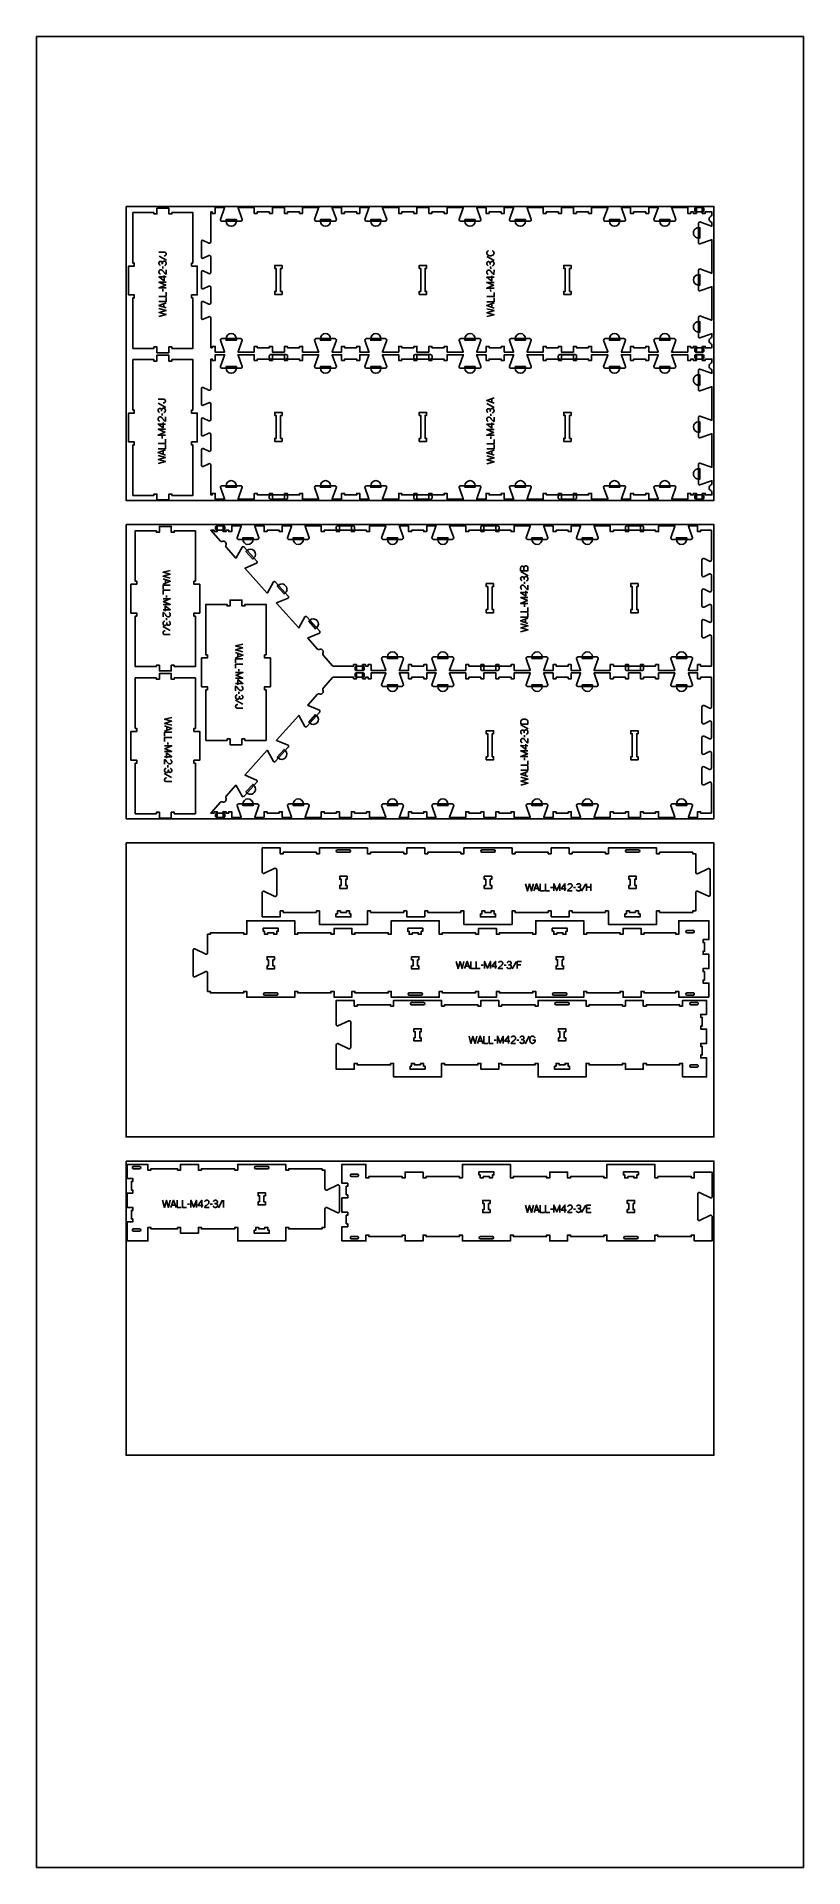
# Model space of a CAD drawing. Extents: x -13885 to -10701, y -27186 to -19593.
import ezdxf

# ---------------------------------------------------------------- set-up
doc = ezdxf.new("R2010")
doc.units = 0
for name, color, linetype in [('0_SHEET_SPRUCEPLY_2440X122', 1, 'CONTINUOUS'), ('1_ANYTOOL_1MMDEEP_LABELS_S', 2, 'CONTINUOUS'), ('3_ANYTOOL_CUTTHROUGH_INSID', 4, 'CONTINUOUS'), ('4_ANYTOOL_CUTTHROUGH_OUTSI', 5, 'CONTINUOUS'), ('5_ANYTOOL_HALF_MILL_9MM_IN', 3, 'CONTINUOUS'), ('DONOTCUT', 18, 'CONTINUOUS')]:
    doc.layers.add(name, color=color, linetype=linetype)

msp = doc.modelspace()

# ---------------------------------------------------------------- linework, layer by layer
at = {"layer": '0_SHEET_SPRUCEPLY_2440X122'}
for points in [[(-13513.1, -20296.7), (-13513.1, -21516.7), (-11073.1, -21516.7), (-11073.1, -20296.7)], [(-13513.1, -21616.7), (-13513.1, -22836.7), (-11073.1, -22836.7), (-11073.1, -21616.7)], [(-13513.1, -22936.7), (-13513.1, -24156.7), (-11073.1, -24156.7), (-11073.1, -22936.7)], [(-13513.1, -24256.7), (-13513.1, -25476.7), (-11073.1, -25476.7), (-11073.1, -24256.7)]]:
    msp.add_lwpolyline(points, close=True, dxfattribs=at)
at = {"layer": '1_ANYTOOL_1MMDEEP_LABELS_S'}
for points in [[(-13355.4, -20502.2), (-13355.2, -20502.2), (-13355, -20502.2), (-13354.8, -20502.2), (-13354.6, -20502.1), (-13354.4, -20502.1), (-13354.2, -20502.1), (-13354, -20502.1), (-13353.8, -20502), (-13353.6, -20502), (-13353.4, -20502), (-13353.2, -20501.9), (-13353, -20501.9), (-13352.8, -20501.8), (-13352.6, -20501.7), (-13352.5, -20501.7), (-13352.3, -20501.6), (-13352.1, -20501.5), (-13351.9, -20501.5), (-13351.7, -20501.4), (-13351.5, -20501.3), (-13351.4, -20501.2), (-13351.2, -20501.1), (-13351, -20501), (-13350.8, -20500.9), (-13350.7, -20500.8), (-13350.5, -20500.7), (-13350.3, -20500.6), (-13350.2, -20500.5), (-13350, -20500.4), (-13349.8, -20500.2), (-13349.7, -20500.1), (-13349.5, -20500), (-13349.4, -20499.8), (-13349.2, -20499.7), (-13349.1, -20499.5), (-13348.9, -20499.4), (-13348.8, -20499.2), (-13348.6, -20499.1), (-13348.5, -20498.9), (-13348.4, -20498.8), (-13348.3, -20498.6), (-13348.2, -20498.4), (-13348, -20498.3), (-13347.9, -20498.1), (-13347.8, -20497.9), (-13347.8, -20497.8), (-13347.7, -20497.6), (-13347.6, -20497.4), (-13347.5, -20497.2), (-13347.4, -20497), (-13347.4, -20496.9), (-13347.3, -20496.7), (-13347.2, -20496.5), (-13347.2, -20496.3), (-13347.1, -20496.1), (-13347.1, -20495.9), (-13347.1, -20495.7), (-13347, -20495.5), (-13347, -20495.2), (-13347, -20495), (-13347, -20494.8), (-13346.9, -20494.6), (-13346.9, -20494.4), (-13346.9, -20494.2), (-13346.9, -20493.9), (-13346.9, -20493.7), (-13347, -20493.5), (-13347, -20493.3), (-13347, -20493.1), (-13347, -20492.9), (-13347.1, -20492.7), (-13347.1, -20492.5), (-13347.1, -20492.3), (-13347.2, -20492.1), (-13347.2, -20492), (-13347.3, -20491.8), (-13347.3, -20491.6), (-13347.4, -20491.4), (-13347.5, -20491.2), (-13347.5, -20491.1), (-13347.6, -20490.9), (-13347.7, -20490.7), (-13347.8, -20490.5), (-13347.9, -20490.4), (-13348, -20490.2), (-13348.1, -20490.1), (-13348.2, -20489.9), (-13348.3, -20489.7), (-13348.4, -20489.6), (-13348.5, -20489.4), (-13348.6, -20489.3), (-13348.7, -20489.1), (-13348.9, -20489), (-13349, -20488.9), (-13349.2, -20488.7), (-13349.3, -20488.6), (-13349.4, -20488.5), (-13349.6, -20488.3), (-13349.7, -20488.2), (-13349.9, -20488.1), (-13350.1, -20488), (-13350.2, -20487.9), (-13350.4, -20487.8), (-13350.5, -20487.6), (-13350.7, -20487.5), (-13350.9, -20487.5), (-13351, -20487.4), (-13351.2, -20487.3), (-13351.4, -20487.2), (-13351.6, -20487.1), (-13351.7, -20487), (-13351.9, -20487), (-13352.1, -20486.9), (-13352.3, -20486.9), (-13352.5, -20486.8), (-13352.6, -20486.7), (-13352.8, -20486.7), (-13353, -20486.7), (-13353.2, -20486.6), (-13353.4, -20486.6), (-13353.6, -20486.5), (-13353.8, -20486.5), (-13354, -20486.5), (-13354.2, -20486.5), (-13354.4, -20486.5), (-13354.6, -20486.5), (-13354.8, -20486.4), (-13355, -20486.4), (-13376.9, -20486.4)], [(-12008.4, -20480.7), (-12008.8, -20480.8), (-12009.2, -20481), (-12009.6, -20481.2), (-12009.9, -20481.4), (-12010.3, -20481.6), (-12010.7, -20481.8), (-12011, -20482), (-12011.3, -20482.2), (-12011.7, -20482.5), (-12012, -20482.7), (-12012.3, -20483), (-12012.6, -20483.3), (-12012.9, -20483.5), (-12013.2, -20483.8), (-12013.5, -20484.1), (-12013.8, -20484.4), (-12013.9, -20484.6), (-12014, -20484.8), (-12014.1, -20484.9), (-12014.2, -20485.1), (-12014.4, -20485.2), (-12014.5, -20485.4), (-12014.6, -20485.6), (-12014.7, -20485.8), (-12014.8, -20485.9), (-12014.9, -20486.1), (-12015, -20486.3), (-12015, -20486.5), (-12015.1, -20486.7), (-12015.2, -20486.8), (-12015.3, -20487), (-12015.3, -20487.2), (-12015.4, -20487.4), (-12015.5, -20487.6), (-12015.5, -20487.8), (-12015.6, -20488), (-12015.6, -20488.2), (-12015.7, -20488.4), (-12015.7, -20488.6), (-12015.7, -20488.8), (-12015.8, -20489), (-12015.8, -20489.2), (-12015.8, -20489.4), (-12015.8, -20489.7), (-12015.9, -20489.9), (-12015.9, -20490.1), (-12015.9, -20490.3), (-12015.9, -20490.5), (-12015.9, -20490.9), (-12015.9, -20491.2), (-12015.8, -20491.6), (-12015.8, -20491.9), (-12015.8, -20492.2), (-12015.7, -20492.5), (-12015.6, -20492.8), (-12015.6, -20493.1), (-12015.5, -20493.4), (-12015.4, -20493.7), (-12015.3, -20494), (-12015.2, -20494.3), (-12015.1, -20494.6), (-12015, -20494.7), (-12015, -20494.9), (-12014.9, -20495), (-12014.8, -20495.1), (-12014.8, -20495.3), (-12014.7, -20495.4), (-12014.6, -20495.5), (-12014.5, -20495.6), (-12014.5, -20495.8), (-12014.4, -20495.9), (-12014.3, -20496), (-12014.2, -20496.1), (-12014.1, -20496.3), (-12014, -20496.4), (-12013.9, -20496.6), (-12013.7, -20496.9), (-12013.4, -20497.1), (-12013.2, -20497.3), (-12013, -20497.5), (-12012.8, -20497.7), (-12012.5, -20497.9), (-12012.3, -20498.1), (-12012, -20498.3), (-12011.7, -20498.5), (-12011.5, -20498.7), (-12011.2, -20498.9), (-12010.6, -20499.2), (-12010, -20499.5), (-12009.4, -20499.8), (-12008.8, -20500.1), (-12008.2, -20500.4), (-12007.5, -20500.6), (-12006.9, -20500.8), (-12006.3, -20501), (-12005.6, -20501.1), (-12005, -20501.3), (-12004.3, -20501.4), (-12003.6, -20501.5), (-12002.9, -20501.6), (-12002.3, -20501.6), (-12001.6, -20501.7), (-12000.9, -20501.7), (-12000.2, -20501.7), (-11999.5, -20501.6), (-11998.8, -20501.6), (-11998.1, -20501.5), (-11997.5, -20501.4), (-11996.8, -20501.3), (-11996.1, -20501.1), (-11995.8, -20501.1), (-11995.5, -20501), (-11995.2, -20500.9), (-11994.8, -20500.8), (-11994.5, -20500.7), (-11994.2, -20500.6), (-11993.9, -20500.5), (-11993.6, -20500.3), (-11993, -20500.1), (-11992.4, -20499.8), (-11991.8, -20499.5), (-11991.2, -20499.2), (-11990.6, -20498.8), (-11990.3, -20498.7), (-11990, -20498.5), (-11989.7, -20498.3), (-11989.5, -20498.1), (-11989.2, -20497.9), (-11989, -20497.7), (-11988.7, -20497.4), (-11988.5, -20497.2), (-11988.3, -20497), (-11988.1, -20496.8), (-11987.9, -20496.5), (-11987.8, -20496.4), (-11987.7, -20496.3), (-11987.6, -20496.2), (-11987.5, -20496), (-11987.4, -20495.9), (-11987.4, -20495.8), (-11987.3, -20495.7), (-11987.2, -20495.5), (-11987.1, -20495.4), (-11987, -20495.3), (-11987, -20495.1), (-11986.9, -20495), (-11986.8, -20494.7), (-11986.6, -20494.4), (-11986.5, -20494.1), (-11986.4, -20493.8), (-11986.3, -20493.5), (-11986.2, -20493.2), (-11986.2, -20492.9), (-11986.1, -20492.6), (-11986, -20492.3), (-11986, -20491.9), (-11985.9, -20491.6), (-11985.9, -20491.3), (-11985.9, -20490.9), (-11985.9, -20490.6), (-11985.9, -20490.2), (-11985.9, -20489.8), (-11985.9, -20489.4), (-11985.9, -20489.3), (-11985.9, -20489.1), (-11986, -20488.9), (-11986, -20488.7), (-11986, -20488.5), (-11986, -20488.4), (-11986.1, -20488.2), (-11986.1, -20488), (-11986.1, -20487.8), (-11986.2, -20487.7), (-11986.2, -20487.5), (-11986.3, -20487.4), (-11986.3, -20487.2), (-11986.4, -20487), (-11986.4, -20486.9), (-11986.5, -20486.7), (-11986.6, -20486.6), (-11986.6, -20486.4), (-11986.7, -20486.3), (-11986.8, -20486.1), (-11986.9, -20486), (-11986.9, -20485.8), (-11987, -20485.7), (-11987.1, -20485.5), (-11987.2, -20485.4), (-11987.3, -20485.2), (-11987.4, -20485.1), (-11987.5, -20485), (-11987.7, -20484.7), (-11987.9, -20484.4), (-11988.1, -20484.2), (-11988.4, -20483.9), (-11988.6, -20483.7), (-11988.9, -20483.5), (-11989.1, -20483.2), (-11989.4, -20483), (-11989.6, -20482.8), (-11989.9, -20482.6), (-11990.2, -20482.3), (-11990.5, -20482.1), (-11990.8, -20481.9), (-11991.1, -20481.7), (-11991.4, -20481.6), (-11991.7, -20481.4)], [(-13372, -20540.8), (-13372.3, -20540.6), (-13372.6, -20540.5), (-13372.9, -20540.3), (-13373.2, -20540.1), (-13373.4, -20539.9), (-13373.7, -20539.7), (-13373.9, -20539.5), (-13374.1, -20539.4), (-13374.2, -20539.3), (-13374.3, -20539.2), (-13374.4, -20539.1), (-13374.5, -20539), (-13374.6, -20538.9), (-13374.7, -20538.8), (-13374.8, -20538.7), (-13374.9, -20538.6), (-13375, -20538.5), (-13375.1, -20538.4), (-13375.2, -20538.2), (-13375.3, -20538.1), (-13375.4, -20538), (-13375.5, -20537.9), (-13375.5, -20537.7), (-13375.6, -20537.6), (-13375.7, -20537.5), (-13375.8, -20537.4), (-13375.9, -20537.2), (-13375.9, -20537.1), (-13376, -20537), (-13376.1, -20536.8), (-13376.1, -20536.7), (-13376.2, -20536.6), (-13376.2, -20536.4), (-13376.3, -20536.3), (-13376.4, -20536.1), (-13376.4, -20536), (-13376.5, -20535.8), (-13376.5, -20535.7), (-13376.5, -20535.6), (-13376.6, -20535.2), (-13376.7, -20534.9), (-13376.8, -20534.6), (-13376.8, -20534.3), (-13376.9, -20534), (-13376.9, -20533.6), (-13376.9, -20533.3), (-13376.9, -20533), (-13376.9, -20532.6), (-13376.9, -20532.4), (-13376.9, -20532.2), (-13376.9, -20532), (-13376.9, -20531.8), (-13376.9, -20531.6), (-13376.9, -20531.4), (-13376.8, -20531.2), (-13376.8, -20531), (-13376.8, -20530.8), (-13376.8, -20530.6), (-13376.7, -20530.4), (-13376.7, -20530.2), (-13376.6, -20530.1), (-13376.6, -20529.9), (-13376.5, -20529.7), (-13376.5, -20529.5), (-13376.4, -20529.4), (-13376.3, -20529.2), (-13376.3, -20529), (-13376.2, -20528.9), (-13376.1, -20528.7), (-13376, -20528.5), (-13376, -20528.4), (-13375.9, -20528.2), (-13375.8, -20528.1), (-13375.7, -20527.9), (-13375.6, -20527.8), (-13375.5, -20527.6), (-13375.4, -20527.5), (-13375.3, -20527.4), (-13375.2, -20527.2), (-13375.1, -20527.1), (-13374.9, -20527), (-13374.8, -20526.8), (-13374.7, -20526.7), (-13374.6, -20526.6), (-13374.4, -20526.5), (-13374.3, -20526.4), (-13374.2, -20526.3), (-13374, -20526.2), (-13373.9, -20526.1), (-13373.7, -20526), (-13373.6, -20525.9), (-13373.4, -20525.8), (-13373.3, -20525.7), (-13373.1, -20525.7), (-13372.9, -20525.6), (-13372.8, -20525.5), (-13372.6, -20525.4), (-13372.4, -20525.4), (-13372.3, -20525.3), (-13372.1, -20525.3), (-13371.9, -20525.2), (-13371.7, -20525.2), (-13371.5, -20525.2), (-13371.3, -20525.1), (-13371.1, -20525.1), (-13370.9, -20525.1), (-13370.7, -20525.1), (-13370.5, -20525), (-13370.3, -20525), (-13370.1, -20525), (-13369.9, -20525), (-13369.4, -20525), (-13369, -20525), (-13368.7, -20525.1), (-13368.4, -20525.1), (-13368.1, -20525.1), (-13367.9, -20525.2), (-13367.8, -20525.2), (-13367.7, -20525.2), (-13367.5, -20525.2), (-13367.4, -20525.3), (-13367.2, -20525.3), (-13367.1, -20525.3), (-13367, -20525.4), (-13366.9, -20525.4), (-13366.7, -20525.5), (-13366.6, -20525.5), (-13366.5, -20525.6), (-13366.4, -20525.6), (-13366.3, -20525.7), (-13366.2, -20525.7), (-13366, -20525.8), (-13365.9, -20525.8), (-13365.8, -20525.9), (-13365.7, -20526), (-13365.6, -20526), (-13365.5, -20526.1), (-13365.5, -20526.2), (-13365.3, -20526.3), (-13365.1, -20526.5), (-13364.9, -20526.6), (-13364.8, -20526.8), (-13364.7, -20526.9), (-13364.6, -20526.9), (-13364.6, -20527), (-13364.5, -20527.1), (-13364.4, -20527.2), (-13364.3, -20527.3), (-13364.3, -20527.4), (-13364.2, -20527.5), (-13364.1, -20527.6), (-13364.1, -20527.6), (-13364, -20527.7), (-13364, -20527.8), (-13363.9, -20527.9), (-13363.9, -20528), (-13363.8, -20528.1), (-13363.8, -20528.2), (-13363.7, -20528.3), (-13363.7, -20528.4), (-13363.6, -20528.5), (-13363.6, -20528.6), (-13363.5, -20528.7), (-13363.5, -20528.8), (-13363.4, -20529), (-13363.3, -20529.3), (-13363.3, -20529.5), (-13363.2, -20529.7), (-13363.1, -20529.9), (-13363.1, -20530.1), (-13363, -20530.4), (-13363, -20530.6), (-13362.9, -20530.8), (-13362.9, -20531.1), (-13362.9, -20531.3), (-13362.8, -20531.5), (-13362.8, -20531.8), (-13362.8, -20532), (-13362.8, -20532.3), (-13362.8, -20532.5), (-13362.8, -20532.8), (-13362.7, -20536.5)], [(-13347, -20559.5), (-13347, -20577.8), (-13347.5, -20577.6), (-13347.7, -20577.5), (-13347.9, -20577.5), (-13348.1, -20577.4), (-13348.4, -20577.3), (-13348.6, -20577.2), (-13348.8, -20577.1), (-13349, -20577), (-13349.2, -20576.9), (-13349.4, -20576.8), (-13349.6, -20576.7), (-13349.8, -20576.6), (-13350, -20576.4), (-13350.2, -20576.3), (-13350.4, -20576.2), (-13350.6, -20576.1), (-13350.8, -20575.9), (-13351, -20575.8), (-13351.2, -20575.7), (-13351.3, -20575.5), (-13351.5, -20575.4), (-13351.7, -20575.2), (-13351.9, -20575.1), (-13352, -20574.9), (-13352.2, -20574.8), (-13352.4, -20574.6), (-13352.5, -20574.4), (-13352.7, -20574.3), (-13352.9, -20574.1), (-13353.2, -20573.7), (-13354.4, -20572.2), (-13355.6, -20570.8), (-13356.7, -20569.2), (-13357.9, -20567.7), (-13358.4, -20567), (-13359, -20566.2), (-13359.6, -20565.5), (-13360.2, -20564.8), (-13360.8, -20564.2), (-13361.4, -20563.5), (-13362, -20562.9), (-13362.6, -20562.3), (-13362.7, -20562.2), (-13362.9, -20562), (-13363.1, -20561.9), (-13363.2, -20561.7), (-13363.4, -20561.6), (-13363.6, -20561.5), (-13363.7, -20561.4), (-13363.9, -20561.3), (-13364.1, -20561.2), (-13364.2, -20561.1), (-13364.4, -20561), (-13364.6, -20560.9), (-13364.8, -20560.8), (-13365, -20560.7), (-13365.2, -20560.6), (-13365.4, -20560.5), (-13365.6, -20560.5), (-13365.7, -20560.4), (-13365.9, -20560.3), (-13366.1, -20560.3), (-13366.3, -20560.2), (-13366.5, -20560.2), (-13366.8, -20560.1), (-13367, -20560.1), (-13367.2, -20560.1), (-13367.4, -20560), (-13367.6, -20560), (-13367.8, -20560), (-13368, -20560), (-13368.3, -20560), (-13368.5, -20559.9), (-13368.7, -20559.9), (-13369, -20559.9), (-13369.2, -20560), (-13369.4, -20560), (-13369.7, -20560), (-13369.9, -20560), (-13370.2, -20560), (-13370.4, -20560.1), (-13370.6, -20560.1), (-13370.8, -20560.1), (-13371, -20560.2), (-13371.3, -20560.2), (-13371.5, -20560.3), (-13371.7, -20560.4), (-13371.9, -20560.4), (-13372.1, -20560.5), (-13372.3, -20560.6), (-13372.4, -20560.7), (-13372.6, -20560.7), (-13372.8, -20560.8), (-13373, -20560.9), (-13373.2, -20561), (-13373.3, -20561.1), (-13373.5, -20561.2), (-13373.7, -20561.4), (-13373.8, -20561.5), (-13374, -20561.6), (-13374.1, -20561.7), (-13374.3, -20561.9), (-13374.4, -20562), (-13374.6, -20562.2), (-13374.7, -20562.3), (-13374.8, -20562.5), (-13375, -20562.6), (-13375.1, -20562.8), (-13375.2, -20563), (-13375.3, -20563.1), (-13375.4, -20563.3), (-13375.6, -20563.5), (-13375.7, -20563.6), (-13375.8, -20563.8), (-13375.9, -20564), (-13375.9, -20564.2), (-13376, -20564.4), (-13376.1, -20564.6), (-13376.2, -20564.7), (-13376.3, -20564.9), (-13376.3, -20565.1), (-13376.4, -20565.3), (-13376.5, -20565.5), (-13376.5, -20565.7), (-13376.6, -20565.9), (-13376.6, -20566.2), (-13376.7, -20566.4), (-13376.7, -20566.6), (-13376.8, -20566.8), (-13376.8, -20567), (-13376.8, -20567.2), (-13376.9, -20567.5), (-13376.9, -20567.7), (-13376.9, -20567.9), (-13376.9, -20568.1), (-13376.9, -20568.4), (-13376.9, -20568.9), (-13376.9, -20569.2), (-13376.9, -20569.6), (-13376.9, -20569.9), (-13376.9, -20570.3), (-13376.8, -20570.6), (-13376.8, -20571), (-13376.7, -20571.3), (-13376.6, -20571.6), (-13376.5, -20571.9), (-13376.5, -20572.1), (-13376.4, -20572.2), (-13376.4, -20572.4), (-13376.3, -20572.5), (-13376.3, -20572.7), (-13376.2, -20572.8), (-13376.2, -20573), (-13376.1, -20573.1), (-13376, -20573.3), (-13376, -20573.4), (-13375.9, -20573.5), (-13375.8, -20573.7), (-13375.7, -20573.8), (-13375.7, -20573.9), (-13375.6, -20574.1), (-13375.5, -20574.2), (-13375.4, -20574.3), (-13375.3, -20574.5), (-13375.2, -20574.6), (-13375.1, -20574.7), (-13375, -20574.8), (-13374.9, -20574.9), (-13374.8, -20575.1), (-13374.7, -20575.2), (-13374.6, -20575.3), (-13374.5, -20575.4), (-13374.4, -20575.5), (-13374.3, -20575.6), (-13374.2, -20575.7), (-13374.1, -20575.8), (-13374, -20576), (-13373.8, -20576.1), (-13373.6, -20576.3), (-13373.3, -20576.5), (-13373, -20576.6), (-13372.8, -20576.8), (-13372.5, -20577), (-13372.2, -20577.2), (-13371.8, -20577.3)], [(-13376.5, -20503.2), (-13345.7, -20520.4)], [(-13362.7, -20533.7), (-13362.7, -20533.2), (-13362.6, -20532.8), (-13362.6, -20532.4), (-13362.5, -20531.9), (-13362.5, -20531.5), (-13362.4, -20531.1), (-13362.3, -20530.7), (-13362.2, -20530.3), (-13362.1, -20529.9), (-13362, -20529.5), (-13361.8, -20529.1), (-13361.7, -20528.7), (-13361.5, -20528.3), (-13361.3, -20527.9), (-13361.2, -20527.6), (-13361, -20527.2), (-13360.9, -20527), (-13360.8, -20526.8), (-13360.7, -20526.8), (-13360.7, -20526.7), (-13360.6, -20526.6), (-13360.5, -20526.5), (-13360.5, -20526.4), (-13360.4, -20526.3), (-13360.4, -20526.3), (-13360.3, -20526.2), (-13360.2, -20526.1), (-13360.2, -20526), (-13360.1, -20526), (-13360, -20525.9), (-13360, -20525.8), (-13359.9, -20525.8), (-13359.8, -20525.7), (-13359.8, -20525.6), (-13359.7, -20525.6), (-13359.6, -20525.5), (-13359.5, -20525.5), (-13359.5, -20525.4), (-13359.4, -20525.3), (-13359.3, -20525.3), (-13359.2, -20525.2), (-13359.1, -20525.2), (-13359.1, -20525.1), (-13359, -20525.1), (-13358.9, -20525), (-13358.8, -20525), (-13358.7, -20524.9), (-13358.6, -20524.9), (-13358.5, -20524.9), (-13358.4, -20524.8), (-13358.3, -20524.8), (-13358.2, -20524.7), (-13358.1, -20524.7), (-13357.9, -20524.6), (-13357.7, -20524.5), (-13357.5, -20524.5), (-13357.2, -20524.4), (-13357, -20524.4), (-13356.8, -20524.3), (-13356.6, -20524.3), (-13356.4, -20524.3), (-13356.1, -20524.3), (-13355.9, -20524.3), (-13355.6, -20524.2), (-13355.4, -20524.2), (-13355.1, -20524.2), (-13354.8, -20524.3), (-13354.6, -20524.3), (-13354.3, -20524.3), (-13354, -20524.3), (-13353.8, -20524.3), (-13353.5, -20524.4), (-13353.3, -20524.4), (-13353.1, -20524.4), (-13352.8, -20524.5), (-13352.6, -20524.5), (-13352.4, -20524.6), (-13352.1, -20524.7), (-13351.9, -20524.7), (-13351.7, -20524.8), (-13351.5, -20524.9), (-13351.3, -20524.9), (-13351.1, -20525), (-13350.9, -20525.1), (-13350.7, -20525.2), (-13350.6, -20525.3), (-13350.4, -20525.4), (-13350.2, -20525.5), (-13350.1, -20525.6), (-13349.9, -20525.8), (-13349.7, -20525.9), (-13349.6, -20526), (-13349.5, -20526.1), (-13349.4, -20526.1), (-13349.4, -20526.2), (-13349.3, -20526.3), (-13349.2, -20526.4), (-13349.2, -20526.4), (-13349.1, -20526.5), (-13349, -20526.6), (-13348.9, -20526.7), (-13348.8, -20526.9), (-13348.7, -20527), (-13348.6, -20527.2), (-13348.4, -20527.4), (-13348.3, -20527.5), (-13348.2, -20527.7), (-13348.1, -20527.9), (-13348, -20528.1), (-13348, -20528.3), (-13347.9, -20528.5), (-13347.8, -20528.7), (-13347.7, -20528.8), (-13347.6, -20529), (-13347.6, -20529.2), (-13347.5, -20529.5), (-13347.4, -20529.7), (-13347.4, -20529.9), (-13347.3, -20530.1), (-13347.3, -20530.3), (-13347.2, -20530.5), (-13347.2, -20530.8), (-13347.1, -20531), (-13347.1, -20531.2), (-13347.1, -20531.5), (-13347, -20532), (-13347, -20532.5), (-13346.9, -20533), (-13346.9, -20533.5), (-13346.9, -20533.9), (-13347, -20534.3), (-13347, -20534.6), (-13347, -20535), (-13347.1, -20535.3), (-13347.1, -20535.5), (-13347.1, -20535.7), (-13347.2, -20535.8), (-13347.2, -20536), (-13347.3, -20536.2), (-13347.3, -20536.3), (-13347.3, -20536.5), (-13347.4, -20536.7), (-13347.4, -20536.8), (-13347.5, -20537), (-13347.6, -20537.1), (-13347.6, -20537.3), (-13347.7, -20537.4), (-13347.7, -20537.6), (-13347.8, -20537.7), (-13347.9, -20537.9), (-13348, -20538), (-13348, -20538.1), (-13348.1, -20538.3), (-13348.2, -20538.4), (-13348.3, -20538.6), (-13348.4, -20538.7), (-13348.5, -20538.8), (-13348.5, -20538.9), (-13348.6, -20539.1), (-13348.7, -20539.2), (-13348.8, -20539.3), (-13348.9, -20539.4), (-13349.1, -20539.6), (-13349.2, -20539.7), (-13349.3, -20539.8), (-13349.4, -20539.9), (-13349.5, -20540), (-13349.6, -20540.1), (-13349.8, -20540.2), (-13349.9, -20540.3), (-13350, -20540.4), (-13350.1, -20540.5), (-13350.3, -20540.6), (-13350.4, -20540.7), (-13350.6, -20540.8), (-13350.7, -20540.9), (-13350.8, -20541), (-13351, -20541.1), (-13351.3, -20541.3), (-13351.6, -20541.4), (-13351.9, -20541.6), (-13352.3, -20541.8), (-13352.6, -20541.9)], [(-13360.8, -20545.8), (-13360.7, -20554.5)], [(-12010.9, -20541.8), (-12011.2, -20541.7), (-12011.5, -20541.5), (-12011.8, -20541.3), (-12012.1, -20541.2), (-12012.4, -20541), (-12012.6, -20540.8), (-12012.9, -20540.6), (-12013, -20540.5), (-12013.1, -20540.4), (-12013.2, -20540.3), (-12013.3, -20540.2), (-12013.4, -20540.1), (-12013.5, -20540), (-12013.6, -20539.9), (-12013.8, -20539.8), (-12013.9, -20539.6), (-12013.9, -20539.5), (-12014, -20539.4), (-12014.1, -20539.3), (-12014.2, -20539.2), (-12014.3, -20539.1), (-12014.4, -20538.9), (-12014.5, -20538.8), (-12014.6, -20538.7), (-12014.6, -20538.6), (-12014.7, -20538.4), (-12014.8, -20538.3), (-12014.9, -20538.2), (-12014.9, -20538), (-12015, -20537.9), (-12015.1, -20537.8), (-12015.1, -20537.6), (-12015.2, -20537.5), (-12015.2, -20537.3), (-12015.3, -20537.2), (-12015.3, -20537.1), (-12015.4, -20536.9), (-12015.4, -20536.8), (-12015.5, -20536.6), (-12015.6, -20536.3), (-12015.6, -20536), (-12015.7, -20535.7), (-12015.8, -20535.4), (-12015.8, -20535), (-12015.8, -20534.7), (-12015.9, -20534.4), (-12015.9, -20534), (-12015.9, -20533.7), (-12015.9, -20533.4), (-12015.9, -20533.2), (-12015.9, -20533), (-12015.8, -20532.8), (-12015.8, -20532.6), (-12015.8, -20532.4), (-12015.8, -20532.2), (-12015.8, -20532), (-12015.7, -20531.9), (-12015.7, -20531.7), (-12015.7, -20531.5), (-12015.6, -20531.3), (-12015.6, -20531.1), (-12015.5, -20530.9), (-12015.5, -20530.8), (-12015.4, -20530.6), (-12015.3, -20530.4), (-12015.3, -20530.2), (-12015.2, -20530.1), (-12015.1, -20529.9), (-12015.1, -20529.8), (-12015, -20529.6), (-12014.9, -20529.4), (-12014.8, -20529.3), (-12014.7, -20529.1), (-12014.6, -20529), (-12014.5, -20528.8), (-12014.4, -20528.7), (-12014.3, -20528.6), (-12014.2, -20528.4), (-12014.1, -20528.3), (-12014, -20528.2), (-12013.9, -20528), (-12013.7, -20527.9), (-12013.6, -20527.8), (-12013.5, -20527.7), (-12013.4, -20527.5), (-12013.2, -20527.4), (-12013.1, -20527.3), (-12012.9, -20527.2), (-12012.8, -20527.1), (-12012.7, -20527), (-12012.5, -20526.9), (-12012.4, -20526.9), (-12012.2, -20526.8), (-12012, -20526.7), (-12011.9, -20526.6), (-12011.7, -20526.6), (-12011.5, -20526.5), (-12011.4, -20526.4), (-12011.2, -20526.4), (-12011, -20526.3), (-12010.8, -20526.3), (-12010.6, -20526.3), (-12010.5, -20526.2), (-12010.3, -20526.2), (-12010.1, -20526.2), (-12009.9, -20526.1), (-12009.7, -20526.1), (-12009.5, -20526.1), (-12009.3, -20526.1), (-12009.1, -20526.1), (-12008.8, -20526.1), (-12008.3, -20526.1), (-12008, -20526.1), (-12007.6, -20526.1), (-12007.3, -20526.1), (-12007, -20526.2), (-12006.9, -20526.2), (-12006.7, -20526.2), (-12006.6, -20526.3), (-12006.4, -20526.3), (-12006.3, -20526.3), (-12006.2, -20526.4), (-12006, -20526.4), (-12005.9, -20526.4), (-12005.8, -20526.5), (-12005.7, -20526.5), (-12005.5, -20526.6), (-12005.4, -20526.6), (-12005.3, -20526.7), (-12005.2, -20526.7), (-12005.1, -20526.8), (-12005, -20526.8), (-12004.9, -20526.9), (-12004.8, -20527), (-12004.7, -20527), (-12004.6, -20527.1), (-12004.5, -20527.2), (-12004.4, -20527.2), (-12004.2, -20527.4), (-12004, -20527.5), (-12003.9, -20527.7), (-12003.7, -20527.8), (-12003.6, -20527.9), (-12003.6, -20528), (-12003.5, -20528.1), (-12003.4, -20528.2), (-12003.3, -20528.3), (-12003.3, -20528.3), (-12003.2, -20528.4), (-12003.1, -20528.5), (-12003.1, -20528.6), (-12003, -20528.7), (-12003, -20528.8), (-12002.9, -20528.9), (-12002.8, -20529), (-12002.8, -20529.1), (-12002.7, -20529.2), (-12002.7, -20529.3), (-12002.6, -20529.4), (-12002.6, -20529.5), (-12002.5, -20529.6), (-12002.5, -20529.7), (-12002.5, -20529.8), (-12002.4, -20529.9), (-12002.3, -20530.1), (-12002.3, -20530.3), (-12002.2, -20530.5), (-12002.1, -20530.8), (-12002.1, -20531), (-12002, -20531.2), (-12002, -20531.4), (-12001.9, -20531.7), (-12001.9, -20531.9), (-12001.8, -20532.1), (-12001.8, -20532.4), (-12001.8, -20532.6), (-12001.7, -20532.8), (-12001.7, -20533.1), (-12001.7, -20533.3), (-12001.7, -20533.6), (-12001.7, -20533.8), (-12001.6, -20537.5)], [(-11985.9, -20560.5), (-11986, -20578.8), (-11986.4, -20578.7), (-11986.6, -20578.6), (-11986.9, -20578.5), (-11987.1, -20578.4), (-11987.3, -20578.3), (-11987.5, -20578.3), (-11987.7, -20578.2), (-11987.9, -20578.1), (-11988.1, -20578), (-11988.3, -20577.8), (-11988.6, -20577.7), (-11988.8, -20577.6), (-11989, -20577.5), (-11989.1, -20577.4), (-11989.3, -20577.3), (-11989.5, -20577.1), (-11989.7, -20577), (-11989.9, -20576.9), (-11990.1, -20576.7), (-11990.3, -20576.6), (-11990.4, -20576.4), (-11990.6, -20576.3), (-11990.8, -20576.1), (-11991, -20576), (-11991.1, -20575.8), (-11991.3, -20575.7), (-11991.5, -20575.5), (-11991.6, -20575.3), (-11991.8, -20575.1), (-11992.1, -20574.8), (-11993.3, -20573.3), (-11994.5, -20571.8), (-11995.7, -20570.3), (-11996.8, -20568.8), (-11997.4, -20568), (-11997.9, -20567.3), (-11998.5, -20566.6), (-11999.1, -20565.9), (-11999.7, -20565.2), (-12000.3, -20564.6), (-12000.9, -20564), (-12001.5, -20563.4), (-12001.7, -20563.2), (-12001.8, -20563.1), (-12002, -20562.9), (-12002.2, -20562.8), (-12002.3, -20562.7), (-12002.5, -20562.6), (-12002.7, -20562.4), (-12002.8, -20562.3), (-12003, -20562.2), (-12003.2, -20562.1), (-12003.4, -20562), (-12003.5, -20561.9), (-12003.7, -20561.8), (-12003.9, -20561.7), (-12004.1, -20561.7), (-12004.3, -20561.6), (-12004.5, -20561.5), (-12004.7, -20561.5), (-12004.9, -20561.4), (-12005.1, -20561.3), (-12005.3, -20561.3), (-12005.5, -20561.2), (-12005.7, -20561.2), (-12005.9, -20561.1), (-12006.1, -20561.1), (-12006.3, -20561.1), (-12006.5, -20561.1), (-12006.8, -20561), (-12007, -20561), (-12007.2, -20561), (-12007.4, -20561), (-12007.6, -20561), (-12007.9, -20561), (-12008.1, -20561), (-12008.4, -20561), (-12008.6, -20561), (-12008.9, -20561.1), (-12009.1, -20561.1), (-12009.3, -20561.1), (-12009.5, -20561.2), (-12009.8, -20561.2), (-12010, -20561.2), (-12010.2, -20561.3), (-12010.4, -20561.4), (-12010.6, -20561.4), (-12010.8, -20561.5), (-12011, -20561.6), (-12011.2, -20561.6), (-12011.4, -20561.7), (-12011.6, -20561.8), (-12011.7, -20561.9), (-12011.9, -20562), (-12012.1, -20562.1), (-12012.3, -20562.2), (-12012.4, -20562.3), (-12012.6, -20562.4), (-12012.8, -20562.5), (-12012.9, -20562.7), (-12013.1, -20562.8), (-12013.2, -20562.9), (-12013.4, -20563.1), (-12013.5, -20563.2), (-12013.6, -20563.4), (-12013.8, -20563.5), (-12013.9, -20563.7), (-12014, -20563.9), (-12014.1, -20564), (-12014.3, -20564.2), (-12014.4, -20564.4), (-12014.5, -20564.5), (-12014.6, -20564.7), (-12014.7, -20564.9), (-12014.8, -20565.1), (-12014.9, -20565.2), (-12015, -20565.4), (-12015.1, -20565.6), (-12015.1, -20565.8), (-12015.2, -20566), (-12015.3, -20566.2), (-12015.3, -20566.4), (-12015.4, -20566.6), (-12015.5, -20566.8), (-12015.5, -20567), (-12015.6, -20567.2), (-12015.6, -20567.4), (-12015.7, -20567.6), (-12015.7, -20567.9), (-12015.7, -20568.1), (-12015.8, -20568.3), (-12015.8, -20568.5), (-12015.8, -20568.7), (-12015.8, -20569), (-12015.9, -20569.2), (-12015.9, -20569.4), (-12015.9, -20569.9), (-12015.9, -20570.3), (-12015.9, -20570.6), (-12015.8, -20571), (-12015.8, -20571.3), (-12015.7, -20571.7), (-12015.7, -20572), (-12015.6, -20572.3), (-12015.6, -20572.7), (-12015.5, -20573), (-12015.4, -20573.1), (-12015.4, -20573.3), (-12015.3, -20573.4), (-12015.3, -20573.6), (-12015.2, -20573.7), (-12015.2, -20573.9), (-12015.1, -20574), (-12015, -20574.2), (-12015, -20574.3), (-12014.9, -20574.5), (-12014.8, -20574.6), (-12014.8, -20574.7), (-12014.7, -20574.9), (-12014.6, -20575), (-12014.5, -20575.1), (-12014.4, -20575.3), (-12014.3, -20575.4), (-12014.3, -20575.5), (-12014.2, -20575.6), (-12014.1, -20575.8), (-12014, -20575.9), (-12013.9, -20576), (-12013.8, -20576.1), (-12013.7, -20576.2), (-12013.6, -20576.4), (-12013.5, -20576.5), (-12013.4, -20576.6), (-12013.2, -20576.7), (-12013.1, -20576.8), (-12013, -20576.9), (-12012.9, -20577), (-12012.8, -20577.1), (-12012.5, -20577.3), (-12012.2, -20577.5), (-12012, -20577.7), (-12011.7, -20577.9), (-12011.4, -20578.1), (-12011.1, -20578.2), (-12010.8, -20578.4)], [(-12015.4, -20504.3), (-11984.6, -20521.5)], [(-12001.6, -20534.7), (-12001.6, -20534.3), (-12001.6, -20533.9), (-12001.5, -20533.4), (-12001.5, -20533), (-12001.4, -20532.6), (-12001.3, -20532.2), (-12001.2, -20531.8), (-12001.1, -20531.4), (-12001, -20531), (-12000.9, -20530.6), (-12000.8, -20530.2), (-12000.6, -20529.8), (-12000.4, -20529.4), (-12000.3, -20529), (-12000.1, -20528.6), (-11999.9, -20528.3), (-11999.8, -20528.1), (-11999.7, -20527.9), (-11999.6, -20527.8), (-11999.6, -20527.7), (-11999.5, -20527.6), (-11999.5, -20527.6), (-11999.4, -20527.5), (-11999.4, -20527.4), (-11999.3, -20527.3), (-11999.2, -20527.3), (-11999.2, -20527.2), (-11999.1, -20527.1), (-11999, -20527), (-11999, -20527), (-11998.9, -20526.9), (-11998.8, -20526.8), (-11998.8, -20526.8), (-11998.7, -20526.7), (-11998.6, -20526.6), (-11998.5, -20526.6), (-11998.5, -20526.5), (-11998.4, -20526.5), (-11998.3, -20526.4), (-11998.2, -20526.3), (-11998.2, -20526.3), (-11998.1, -20526.2), (-11998, -20526.2), (-11997.9, -20526.1), (-11997.8, -20526.1), (-11997.7, -20526), (-11997.6, -20526), (-11997.6, -20526), (-11997.5, -20525.9), (-11997.4, -20525.9), (-11997.3, -20525.8), (-11997.2, -20525.8), (-11997, -20525.7), (-11996.8, -20525.7), (-11996.6, -20525.6), (-11996.4, -20525.5), (-11996.2, -20525.5), (-11996, -20525.4), (-11995.7, -20525.4), (-11995.5, -20525.4), (-11995.3, -20525.3), (-11995.1, -20525.3), (-11994.8, -20525.3), (-11994.6, -20525.3), (-11994.3, -20525.3), (-11994, -20525.3), (-11993.8, -20525.3), (-11993.5, -20525.3), (-11993.2, -20525.3), (-11993, -20525.4), (-11992.7, -20525.4), (-11992.5, -20525.4), (-11992.2, -20525.5), (-11992, -20525.5), (-11991.8, -20525.5), (-11991.5, -20525.6), (-11991.3, -20525.7), (-11991.1, -20525.7), (-11990.9, -20525.8), (-11990.7, -20525.8), (-11990.4, -20525.9), (-11990.2, -20526), (-11990.1, -20526.1), (-11989.9, -20526.2), (-11989.7, -20526.3), (-11989.5, -20526.4), (-11989.3, -20526.5), (-11989.2, -20526.6), (-11989, -20526.7), (-11988.8, -20526.8), (-11988.7, -20526.9), (-11988.5, -20527.1), (-11988.4, -20527.1), (-11988.4, -20527.2), (-11988.3, -20527.3), (-11988.2, -20527.3), (-11988.2, -20527.4), (-11988.1, -20527.5), (-11988, -20527.6), (-11988, -20527.6), (-11987.8, -20527.8), (-11987.7, -20527.9), (-11987.6, -20528.1), (-11987.5, -20528.3), (-11987.4, -20528.4), (-11987.3, -20528.6), (-11987.2, -20528.8), (-11987.1, -20529), (-11987, -20529.1), (-11986.9, -20529.3), (-11986.8, -20529.5), (-11986.7, -20529.7), (-11986.6, -20529.9), (-11986.6, -20530.1), (-11986.5, -20530.3), (-11986.4, -20530.5), (-11986.4, -20530.7), (-11986.3, -20530.9), (-11986.3, -20531.2), (-11986.2, -20531.4), (-11986.2, -20531.6), (-11986.1, -20531.8), (-11986.1, -20532.1), (-11986, -20532.3), (-11986, -20532.5), (-11985.9, -20533), (-11985.9, -20533.5), (-11985.9, -20534), (-11985.9, -20534.6), (-11985.9, -20534.9), (-11985.9, -20535.3), (-11985.9, -20535.7), (-11986, -20536), (-11986, -20536.4), (-11986, -20536.6), (-11986.1, -20536.7), (-11986.1, -20536.9), (-11986.1, -20537.1), (-11986.2, -20537.2), (-11986.2, -20537.4), (-11986.3, -20537.6), (-11986.3, -20537.7), (-11986.4, -20537.9), (-11986.4, -20538), (-11986.5, -20538.2), (-11986.5, -20538.3), (-11986.6, -20538.5), (-11986.7, -20538.6), (-11986.7, -20538.8), (-11986.8, -20538.9), (-11986.9, -20539.1), (-11987, -20539.2), (-11987, -20539.3), (-11987.1, -20539.5), (-11987.2, -20539.6), (-11987.3, -20539.7), (-11987.4, -20539.9), (-11987.5, -20540), (-11987.6, -20540.1), (-11987.7, -20540.3), (-11987.8, -20540.4), (-11987.9, -20540.5), (-11988, -20540.6), (-11988.1, -20540.7), (-11988.2, -20540.8), (-11988.3, -20541), (-11988.4, -20541.1), (-11988.6, -20541.2), (-11988.7, -20541.3), (-11988.8, -20541.4), (-11988.9, -20541.5), (-11989.1, -20541.6), (-11989.2, -20541.7), (-11989.4, -20541.8), (-11989.5, -20541.9), (-11989.6, -20542), (-11989.8, -20542.1), (-11989.9, -20542.2), (-11990.2, -20542.3), (-11990.6, -20542.5), (-11990.9, -20542.7), (-11991.2, -20542.8), (-11991.6, -20543)], [(-11999.8, -20546.8), (-11999.7, -20555.6)], [(-13346.9, -20589.7), (-13377, -20589.6), (-13355.6, -20605.7)], [(-13346.9, -20635.2), (-13376.9, -20635.2), (-13348.6, -20623.2), (-13376.8, -20611.2), (-13346.9, -20611.2)], [(-13376.9, -20670.1), (-13346.9, -20670.1), (-13346.9, -20653)], [(-13360.8, -20640.4), (-13360.7, -20649.2)], [(-13355.6, -20605.7), (-13355.6, -20583.9)], [(-11985.9, -20590.7), (-12015.9, -20590.7), (-11994.5, -20606.7)], [(-11985.9, -20636.3), (-12015.9, -20636.3), (-11987.5, -20624.3), (-12015.7, -20612.3), (-11985.9, -20612.3)], [(-12015.9, -20671.2), (-11985.9, -20671.2), (-11985.9, -20654.1)], [(-11999.8, -20641.4), (-11999.7, -20650.2)], [(-11994.5, -20606.7), (-11994.5, -20585)], [(-13376.9, -20691.9), (-13346.9, -20691.9), (-13346.9, -20674.8)], [(-13346.9, -20718.2), (-13376.9, -20707.3), (-13346.9, -20696.2)], [(-13376.9, -20752.9), (-13346.9, -20745.2), (-13376, -20736.7), (-13346.9, -20728.2), (-13376.9, -20720.7)], [(-13356.5, -20714.7), (-13356.5, -20699.8)], [(-12015.9, -20693), (-11985.9, -20693), (-11985.9, -20675.9)], [(-11985.9, -20719.2), (-12015.9, -20708.3), (-11985.9, -20697.3)], [(-12015.9, -20753.9), (-11985.9, -20746.2), (-12015, -20737.8), (-11985.9, -20729.3), (-12015.9, -20721.8)], [(-11995.4, -20715.8), (-11995.4, -20700.8)], [(-13358.7, -21112.2), (-13358.4, -21112.2), (-13358.2, -21112.2), (-13358, -21112.2), (-13357.8, -21112.1), (-13357.6, -21112.1), (-13357.4, -21112.1), (-13357.2, -21112.1), (-13357, -21112), (-13356.8, -21112), (-13356.6, -21112), (-13356.4, -21111.9), (-13356.3, -21111.9), (-13356.1, -21111.8), (-13355.9, -21111.7), (-13355.7, -21111.7), (-13355.5, -21111.6), (-13355.3, -21111.5), (-13355.1, -21111.5), (-13355, -21111.4), (-13354.8, -21111.3), (-13354.6, -21111.2), (-13354.4, -21111.1), (-13354.2, -21111), (-13354.1, -21110.9), (-13353.9, -21110.8), (-13353.7, -21110.7), (-13353.6, -21110.6), (-13353.4, -21110.5), (-13353.2, -21110.4), (-13353.1, -21110.2), (-13352.9, -21110.1), (-13352.7, -21110), (-13352.6, -21109.8), (-13352.4, -21109.7), (-13352.3, -21109.5), (-13352.1, -21109.4), (-13352, -21109.2), (-13351.9, -21109.1), (-13351.7, -21108.9), (-13351.6, -21108.8), (-13351.5, -21108.6), (-13351.4, -21108.4), (-13351.3, -21108.3), (-13351.2, -21108.1), (-13351.1, -21107.9), (-13351, -21107.8), (-13350.9, -21107.6), (-13350.8, -21107.4), (-13350.7, -21107.2), (-13350.7, -21107), (-13350.6, -21106.9), (-13350.5, -21106.7), (-13350.5, -21106.5), (-13350.4, -21106.3), (-13350.4, -21106.1), (-13350.3, -21105.9), (-13350.3, -21105.7), (-13350.3, -21105.5), (-13350.2, -21105.2), (-13350.2, -21105), (-13350.2, -21104.8), (-13350.2, -21104.6), (-13350.2, -21104.4), (-13350.2, -21104.2), (-13350.2, -21103.9), (-13350.2, -21103.7), (-13350.2, -21103.5), (-13350.2, -21103.3), (-13350.2, -21103.1), (-13350.2, -21102.9), (-13350.3, -21102.7), (-13350.3, -21102.5), (-13350.4, -21102.3), (-13350.4, -21102.1), (-13350.4, -21102), (-13350.5, -21101.8), (-13350.6, -21101.6), (-13350.6, -21101.4), (-13350.7, -21101.2), (-13350.8, -21101.1), (-13350.8, -21100.9), (-13350.9, -21100.7), (-13351, -21100.5), (-13351.1, -21100.4), (-13351.2, -21100.2), (-13351.3, -21100.1), (-13351.4, -21099.9), (-13351.5, -21099.7), (-13351.6, -21099.6), (-13351.7, -21099.4), (-13351.8, -21099.3), (-13352, -21099.1), (-13352.1, -21099), (-13352.2, -21098.9), (-13352.4, -21098.7), (-13352.5, -21098.6), (-13352.7, -21098.5), (-13352.8, -21098.3), (-13353, -21098.2), (-13353.1, -21098.1), (-13353.3, -21098), (-13353.4, -21097.9), (-13353.6, -21097.8), (-13353.8, -21097.6), (-13353.9, -21097.5), (-13354.1, -21097.5), (-13354.3, -21097.4), (-13354.4, -21097.3), (-13354.6, -21097.2), (-13354.8, -21097.1), (-13355, -21097), (-13355.1, -21097), (-13355.3, -21096.9), (-13355.5, -21096.9), (-13355.7, -21096.8), (-13355.9, -21096.7), (-13356.1, -21096.7), (-13356.2, -21096.7), (-13356.4, -21096.6), (-13356.6, -21096.6), (-13356.8, -21096.5), (-13357, -21096.5), (-13357.2, -21096.5), (-13357.4, -21096.5), (-13357.6, -21096.5), (-13357.8, -21096.5), (-13358.1, -21096.4), (-13358.3, -21096.4), (-13380.2, -21096.4)], [(-11985.9, -21112.6), (-12015.9, -21101.7), (-11985.9, -21090.7)], [(-11995.4, -21109.1), (-11995.4, -21094.2)], [(-13375.2, -21150.8), (-13375.5, -21150.6), (-13375.8, -21150.5), (-13376.1, -21150.3), (-13376.4, -21150.1), (-13376.7, -21149.9), (-13376.9, -21149.7), (-13377.2, -21149.5), (-13377.3, -21149.4), (-13377.4, -21149.3), (-13377.5, -21149.2), (-13377.6, -21149.1), (-13377.7, -21149), (-13377.8, -21148.9), (-13377.9, -21148.8), (-13378, -21148.7), (-13378.1, -21148.6), (-13378.2, -21148.5), (-13378.3, -21148.4), (-13378.4, -21148.2), (-13378.5, -21148.1), (-13378.6, -21148), (-13378.7, -21147.9), (-13378.8, -21147.7), (-13378.9, -21147.6), (-13378.9, -21147.5), (-13379, -21147.4), (-13379.1, -21147.2), (-13379.2, -21147.1), (-13379.2, -21147), (-13379.3, -21146.8), (-13379.4, -21146.7), (-13379.4, -21146.6), (-13379.5, -21146.4), (-13379.5, -21146.3), (-13379.6, -21146.1), (-13379.6, -21146), (-13379.7, -21145.8), (-13379.7, -21145.7), (-13379.8, -21145.6), (-13379.9, -21145.2), (-13379.9, -21144.9), (-13380, -21144.6), (-13380, -21144.3), (-13380.1, -21144), (-13380.1, -21143.6), (-13380.1, -21143.3), (-13380.2, -21143), (-13380.2, -21142.6), (-13380.2, -21142.4), (-13380.2, -21142.2), (-13380.1, -21142), (-13380.1, -21141.8), (-13380.1, -21141.6), (-13380.1, -21141.4), (-13380.1, -21141.2), (-13380, -21141), (-13380, -21140.8), (-13380, -21140.6), (-13379.9, -21140.4), (-13379.9, -21140.2), (-13379.9, -21140.1), (-13379.8, -21139.9), (-13379.8, -21139.7), (-13379.7, -21139.5), (-13379.6, -21139.4), (-13379.6, -21139.2), (-13379.5, -21139), (-13379.4, -21138.9), (-13379.4, -21138.7), (-13379.3, -21138.5), (-13379.2, -21138.4), (-13379.1, -21138.2), (-13379, -21138.1), (-13378.9, -21137.9), (-13378.8, -21137.8), (-13378.7, -21137.6), (-13378.6, -21137.5), (-13378.5, -21137.4), (-13378.4, -21137.2), (-13378.3, -21137.1), (-13378.2, -21137), (-13378, -21136.8), (-13377.9, -21136.7), (-13377.8, -21136.6), (-13377.7, -21136.5), (-13377.5, -21136.4), (-13377.4, -21136.3), (-13377.2, -21136.2), (-13377.1, -21136.1), (-13376.9, -21136), (-13376.8, -21135.9), (-13376.6, -21135.8), (-13376.5, -21135.7), (-13376.3, -21135.7), (-13376.2, -21135.6), (-13376, -21135.5), (-13375.8, -21135.4), (-13375.7, -21135.4), (-13375.5, -21135.3), (-13375.3, -21135.3), (-13375.1, -21135.2), (-13374.9, -21135.2), (-13374.7, -21135.2), (-13374.6, -21135.1), (-13374.4, -21135.1), (-13374.2, -21135.1), (-13374, -21135.1), (-13373.8, -21135), (-13373.6, -21135), (-13373.3, -21135), (-13373.1, -21135), (-13372.6, -21135), (-13372.2, -21135), (-13371.9, -21135.1), (-13371.6, -21135.1), (-13371.3, -21135.1), (-13371.2, -21135.2), (-13371, -21135.2), (-13370.9, -21135.2), (-13370.7, -21135.2), (-13370.6, -21135.3), (-13370.5, -21135.3), (-13370.3, -21135.3), (-13370.2, -21135.4), (-13370.1, -21135.4), (-13370, -21135.5), (-13369.8, -21135.5), (-13369.7, -21135.6), (-13369.6, -21135.6), (-13369.5, -21135.7), (-13369.4, -21135.7), (-13369.3, -21135.8), (-13369.2, -21135.8), (-13369.1, -21135.9), (-13369, -21136), (-13368.9, -21136), (-13368.8, -21136.1), (-13368.7, -21136.2), (-13368.5, -21136.3), (-13368.3, -21136.5), (-13368.2, -21136.6), (-13368, -21136.8), (-13367.9, -21136.9), (-13367.9, -21136.9), (-13367.8, -21137), (-13367.7, -21137.1), (-13367.6, -21137.2), (-13367.6, -21137.3), (-13367.5, -21137.4), (-13367.4, -21137.5), (-13367.4, -21137.6), (-13367.3, -21137.6), (-13367.3, -21137.7), (-13367.2, -21137.8), (-13367.1, -21137.9), (-13367.1, -21138), (-13367, -21138.1), (-13367, -21138.2), (-13366.9, -21138.3), (-13366.9, -21138.4), (-13366.8, -21138.5), (-13366.8, -21138.6), (-13366.7, -21138.7), (-13366.7, -21138.8), (-13366.6, -21139), (-13366.5, -21139.3), (-13366.5, -21139.5), (-13366.4, -21139.7), (-13366.4, -21139.9), (-13366.3, -21140.1), (-13366.3, -21140.4), (-13366.2, -21140.6), (-13366.2, -21140.8), (-13366.1, -21141.1), (-13366.1, -21141.3), (-13366.1, -21141.5), (-13366, -21141.8), (-13366, -21142), (-13366, -21142.3), (-13366, -21142.5), (-13366, -21142.8), (-13365.9, -21146.5)], [(-13350.2, -21169.5), (-13350.3, -21187.8), (-13350.7, -21187.6), (-13350.9, -21187.5), (-13351.2, -21187.5), (-13351.4, -21187.4), (-13351.6, -21187.3), (-13351.8, -21187.2), (-13352, -21187.1), (-13352.2, -21187), (-13352.4, -21186.9), (-13352.6, -21186.8), (-13352.8, -21186.7), (-13353, -21186.6), (-13353.2, -21186.4), (-13353.4, -21186.3), (-13353.6, -21186.2), (-13353.8, -21186.1), (-13354, -21185.9), (-13354.2, -21185.8), (-13354.4, -21185.7), (-13354.6, -21185.5), (-13354.7, -21185.4), (-13354.9, -21185.2), (-13355.1, -21185.1), (-13355.3, -21184.9), (-13355.4, -21184.8), (-13355.6, -21184.6), (-13355.8, -21184.4), (-13355.9, -21184.3), (-13356.1, -21184.1), (-13356.4, -21183.7), (-13357.6, -21182.2), (-13358.8, -21180.8), (-13360, -21179.2), (-13361.1, -21177.7), (-13361.7, -21177), (-13362.2, -21176.2), (-13362.8, -21175.5), (-13363.4, -21174.8), (-13364, -21174.2), (-13364.6, -21173.5), (-13365.2, -21172.9), (-13365.8, -21172.3), (-13366, -21172.2), (-13366.1, -21172), (-13366.3, -21171.9), (-13366.4, -21171.7), (-13366.6, -21171.6), (-13366.8, -21171.5), (-13367, -21171.4), (-13367.1, -21171.3), (-13367.3, -21171.2), (-13367.5, -21171.1), (-13367.7, -21171), (-13367.8, -21170.9), (-13368, -21170.8), (-13368.2, -21170.7), (-13368.4, -21170.6), (-13368.6, -21170.5), (-13368.8, -21170.5), (-13369, -21170.4), (-13369.2, -21170.3), (-13369.4, -21170.3), (-13369.6, -21170.2), (-13369.8, -21170.2), (-13370, -21170.1), (-13370.2, -21170.1), (-13370.4, -21170.1), (-13370.6, -21170), (-13370.8, -21170), (-13371, -21170), (-13371.3, -21170), (-13371.5, -21170), (-13371.7, -21169.9), (-13371.9, -21169.9), (-13372.2, -21169.9), (-13372.4, -21170), (-13372.7, -21170), (-13372.9, -21170), (-13373.1, -21170), (-13373.4, -21170), (-13373.6, -21170.1), (-13373.8, -21170.1), (-13374.1, -21170.1), (-13374.3, -21170.2), (-13374.5, -21170.2), (-13374.7, -21170.3), (-13374.9, -21170.4), (-13375.1, -21170.4), (-13375.3, -21170.5), (-13375.5, -21170.6), (-13375.7, -21170.7), (-13375.9, -21170.7), (-13376, -21170.8), (-13376.2, -21170.9), (-13376.4, -21171), (-13376.6, -21171.1), (-13376.7, -21171.2), (-13376.9, -21171.4), (-13377.1, -21171.5), (-13377.2, -21171.6), (-13377.4, -21171.7), (-13377.5, -21171.9), (-13377.7, -21172), (-13377.8, -21172.2), (-13377.9, -21172.3), (-13378.1, -21172.5), (-13378.2, -21172.6), (-13378.3, -21172.8), (-13378.4, -21173), (-13378.6, -21173.1), (-13378.7, -21173.3), (-13378.8, -21173.5), (-13378.9, -21173.6), (-13379, -21173.8), (-13379.1, -21174), (-13379.2, -21174.2), (-13379.3, -21174.4), (-13379.3, -21174.6), (-13379.4, -21174.7), (-13379.5, -21174.9), (-13379.6, -21175.1), (-13379.6, -21175.3), (-13379.7, -21175.5), (-13379.8, -21175.7), (-13379.8, -21175.9), (-13379.9, -21176.2), (-13379.9, -21176.4), (-13380, -21176.6), (-13380, -21176.8), (-13380, -21177), (-13380.1, -21177.2), (-13380.1, -21177.5), (-13380.1, -21177.7), (-13380.1, -21177.9), (-13380.1, -21178.1), (-13380.2, -21178.4), (-13380.2, -21178.9), (-13380.2, -21179.2), (-13380.1, -21179.6), (-13380.1, -21179.9), (-13380.1, -21180.3), (-13380, -21180.6), (-13380, -21181), (-13379.9, -21181.3), (-13379.8, -21181.6), (-13379.8, -21181.9), (-13379.7, -21182.1), (-13379.7, -21182.2), (-13379.6, -21182.4), (-13379.6, -21182.5), (-13379.5, -21182.7), (-13379.4, -21182.8), (-13379.4, -21183), (-13379.3, -21183.1), (-13379.3, -21183.3), (-13379.2, -21183.4), (-13379.1, -21183.5), (-13379, -21183.7), (-13379, -21183.8), (-13378.9, -21183.9), (-13378.8, -21184.1), (-13378.7, -21184.2), (-13378.6, -21184.3), (-13378.6, -21184.5), (-13378.5, -21184.6), (-13378.4, -21184.7), (-13378.3, -21184.8), (-13378.2, -21184.9), (-13378.1, -21185.1), (-13378, -21185.2), (-13377.9, -21185.3), (-13377.8, -21185.4), (-13377.6, -21185.5), (-13377.5, -21185.6), (-13377.4, -21185.7), (-13377.3, -21185.8), (-13377.2, -21186), (-13377.1, -21186.1), (-13376.8, -21186.3), (-13376.5, -21186.5), (-13376.3, -21186.6), (-13376, -21186.8), (-13375.7, -21187), (-13375.4, -21187.2), (-13375.1, -21187.3)], [(-13379.7, -21113.2), (-13348.9, -21130.4)], [(-13365.9, -21143.7), (-13365.9, -21143.2), (-13365.9, -21142.8), (-13365.8, -21142.4), (-13365.8, -21141.9), (-13365.7, -21141.5), (-13365.6, -21141.1), (-13365.5, -21140.7), (-13365.4, -21140.3), (-13365.3, -21139.9), (-13365.2, -21139.5), (-13365, -21139.1), (-13364.9, -21138.7), (-13364.7, -21138.3), (-13364.6, -21137.9), (-13364.4, -21137.6), (-13364.2, -21137.2), (-13364.1, -21137), (-13364, -21136.8), (-13363.9, -21136.8), (-13363.9, -21136.7), (-13363.8, -21136.6), (-13363.8, -21136.5), (-13363.7, -21136.4), (-13363.7, -21136.3), (-13363.6, -21136.3), (-13363.5, -21136.2), (-13363.5, -21136.1), (-13363.4, -21136), (-13363.3, -21136), (-13363.3, -21135.9), (-13363.2, -21135.8), (-13363.1, -21135.8), (-13363.1, -21135.7), (-13363, -21135.6), (-13362.9, -21135.6), (-13362.8, -21135.5), (-13362.8, -21135.5), (-13362.7, -21135.4), (-13362.6, -21135.3), (-13362.5, -21135.3), (-13362.4, -21135.2), (-13362.4, -21135.2), (-13362.3, -21135.1), (-13362.2, -21135.1), (-13362.1, -21135), (-13362, -21135), (-13361.9, -21134.9), (-13361.8, -21134.9), (-13361.8, -21134.9), (-13361.7, -21134.8), (-13361.6, -21134.8), (-13361.5, -21134.7), (-13361.3, -21134.7), (-13361.1, -21134.6), (-13360.9, -21134.5), (-13360.7, -21134.5), (-13360.5, -21134.4), (-13360.3, -21134.4), (-13360, -21134.3), (-13359.8, -21134.3), (-13359.6, -21134.3), (-13359.3, -21134.3), (-13359.1, -21134.3), (-13358.9, -21134.2), (-13358.6, -21134.2), (-13358.3, -21134.2), (-13358.1, -21134.3), (-13357.8, -21134.3), (-13357.5, -21134.3), (-13357.3, -21134.3), (-13357, -21134.3), (-13356.8, -21134.4), (-13356.5, -21134.4), (-13356.3, -21134.4), (-13356, -21134.5), (-13355.8, -21134.5), (-13355.6, -21134.6), (-13355.4, -21134.7), (-13355.2, -21134.7), (-13354.9, -21134.8), (-13354.7, -21134.9), (-13354.5, -21134.9), (-13354.3, -21135), (-13354.2, -21135.1), (-13354, -21135.2), (-13353.8, -21135.3), (-13353.6, -21135.4), (-13353.4, -21135.5), (-13353.3, -21135.6), (-13353.1, -21135.8), (-13353, -21135.9), (-13352.8, -21136), (-13352.7, -21136.1), (-13352.7, -21136.1), (-13352.6, -21136.2), (-13352.5, -21136.3), (-13352.5, -21136.4), (-13352.4, -21136.4), (-13352.3, -21136.5), (-13352.3, -21136.6), (-13352.1, -21136.7), (-13352, -21136.9), (-13351.9, -21137), (-13351.8, -21137.2), (-13351.7, -21137.4), (-13351.6, -21137.5), (-13351.5, -21137.7), (-13351.4, -21137.9), (-13351.3, -21138.1), (-13351.2, -21138.3), (-13351.1, -21138.5), (-13351, -21138.7), (-13350.9, -21138.8), (-13350.9, -21139), (-13350.8, -21139.2), (-13350.7, -21139.5), (-13350.7, -21139.7), (-13350.6, -21139.9), (-13350.5, -21140.1), (-13350.5, -21140.3), (-13350.4, -21140.5), (-13350.4, -21140.8), (-13350.4, -21141), (-13350.3, -21141.2), (-13350.3, -21141.5), (-13350.2, -21142), (-13350.2, -21142.5), (-13350.2, -21143), (-13350.2, -21143.5), (-13350.2, -21143.9), (-13350.2, -21144.3), (-13350.2, -21144.6), (-13350.3, -21145), (-13350.3, -21145.3), (-13350.3, -21145.5), (-13350.4, -21145.7), (-13350.4, -21145.8), (-13350.4, -21146), (-13350.5, -21146.2), (-13350.5, -21146.3), (-13350.6, -21146.5), (-13350.6, -21146.7), (-13350.7, -21146.8), (-13350.7, -21147), (-13350.8, -21147.1), (-13350.8, -21147.3), (-13350.9, -21147.4), (-13351, -21147.6), (-13351, -21147.7), (-13351.1, -21147.9), (-13351.2, -21148), (-13351.3, -21148.1), (-13351.3, -21148.3), (-13351.4, -21148.4), (-13351.5, -21148.6), (-13351.6, -21148.7), (-13351.7, -21148.8), (-13351.8, -21148.9), (-13351.9, -21149.1), (-13352, -21149.2), (-13352.1, -21149.3), (-13352.2, -21149.4), (-13352.3, -21149.6), (-13352.4, -21149.7), (-13352.5, -21149.8), (-13352.6, -21149.9), (-13352.7, -21150), (-13352.9, -21150.1), (-13353, -21150.2), (-13353.1, -21150.3), (-13353.2, -21150.4), (-13353.4, -21150.5), (-13353.5, -21150.6), (-13353.6, -21150.7), (-13353.8, -21150.8), (-13353.9, -21150.9), (-13354.1, -21151), (-13354.2, -21151.1), (-13354.5, -21151.3), (-13354.8, -21151.4), (-13355.2, -21151.6), (-13355.5, -21151.8), (-13355.9, -21151.9)], [(-13364.1, -21155.8), (-13364, -21164.5)], [(-12010.9, -21151.9), (-12011.2, -21151.7), (-12011.5, -21151.5), (-12011.8, -21151.4), (-12012.1, -21151.2), (-12012.3, -21151), (-12012.6, -21150.8), (-12012.8, -21150.6), (-12013, -21150.5), (-12013.1, -21150.4), (-12013.2, -21150.3), (-12013.3, -21150.2), (-12013.4, -21150.1), (-12013.5, -21150), (-12013.6, -21149.9), (-12013.7, -21149.8), (-12013.8, -21149.7), (-12013.9, -21149.5), (-12014, -21149.4), (-12014.1, -21149.3), (-12014.2, -21149.2), (-12014.3, -21149.1), (-12014.4, -21149), (-12014.5, -21148.8), (-12014.5, -21148.7), (-12014.6, -21148.6), (-12014.7, -21148.4), (-12014.8, -21148.3), (-12014.8, -21148.2), (-12014.9, -21148.1), (-12015, -21147.9), (-12015, -21147.8), (-12015.1, -21147.6), (-12015.2, -21147.5), (-12015.2, -21147.4), (-12015.3, -21147.2), (-12015.3, -21147.1), (-12015.4, -21146.9), (-12015.4, -21146.8), (-12015.5, -21146.6), (-12015.5, -21146.3), (-12015.6, -21146), (-12015.7, -21145.7), (-12015.7, -21145.4), (-12015.8, -21145.1), (-12015.8, -21144.7), (-12015.8, -21144.4), (-12015.8, -21144), (-12015.9, -21143.7), (-12015.9, -21143.5), (-12015.8, -21143.3), (-12015.8, -21143.1), (-12015.8, -21142.9), (-12015.8, -21142.7), (-12015.8, -21142.5), (-12015.8, -21142.3), (-12015.7, -21142.1), (-12015.7, -21141.9), (-12015.7, -21141.7), (-12015.6, -21141.5), (-12015.6, -21141.3), (-12015.5, -21141.1), (-12015.5, -21141), (-12015.4, -21140.8), (-12015.4, -21140.6), (-12015.3, -21140.4), (-12015.3, -21140.3), (-12015.2, -21140.1), (-12015.1, -21139.9), (-12015, -21139.8), (-12015, -21139.6), (-12014.9, -21139.5), (-12014.8, -21139.3), (-12014.7, -21139.2), (-12014.6, -21139), (-12014.5, -21138.9), (-12014.4, -21138.7), (-12014.3, -21138.6), (-12014.2, -21138.4), (-12014.1, -21138.3), (-12014, -21138.2), (-12013.8, -21138), (-12013.7, -21137.9), (-12013.6, -21137.8), (-12013.5, -21137.7), (-12013.3, -21137.6), (-12013.2, -21137.5), (-12013.1, -21137.3), (-12012.9, -21137.2), (-12012.8, -21137.1), (-12012.6, -21137.1), (-12012.5, -21137), (-12012.3, -21136.9), (-12012.2, -21136.8), (-12012, -21136.7), (-12011.9, -21136.7), (-12011.7, -21136.6), (-12011.5, -21136.5), (-12011.3, -21136.5), (-12011.2, -21136.4), (-12011, -21136.4), (-12010.8, -21136.3), (-12010.6, -21136.3), (-12010.4, -21136.2), (-12010.2, -21136.2), (-12010.1, -21136.2), (-12009.9, -21136.2), (-12009.7, -21136.1), (-12009.5, -21136.1), (-12009.2, -21136.1), (-12009, -21136.1), (-12008.8, -21136.1), (-12008.3, -21136.1), (-12007.9, -21136.1), (-12007.6, -21136.1), (-12007.3, -21136.2), (-12007, -21136.2), (-12006.9, -21136.2), (-12006.7, -21136.3), (-12006.6, -21136.3), (-12006.4, -21136.3), (-12006.3, -21136.3), (-12006.2, -21136.4), (-12006, -21136.4), (-12005.9, -21136.5), (-12005.8, -21136.5), (-12005.6, -21136.5), (-12005.5, -21136.6), (-12005.4, -21136.6), (-12005.3, -21136.7), (-12005.2, -21136.7), (-12005.1, -21136.8), (-12005, -21136.9), (-12004.9, -21136.9), (-12004.8, -21137), (-12004.7, -21137), (-12004.6, -21137.1), (-12004.5, -21137.2), (-12004.4, -21137.3), (-12004.2, -21137.4), (-12004, -21137.5), (-12003.9, -21137.7), (-12003.7, -21137.9), (-12003.6, -21137.9), (-12003.5, -21138), (-12003.5, -21138.1), (-12003.4, -21138.2), (-12003.3, -21138.3), (-12003.3, -21138.4), (-12003.2, -21138.5), (-12003.1, -21138.5), (-12003.1, -21138.6), (-12003, -21138.7), (-12002.9, -21138.8), (-12002.9, -21138.9), (-12002.8, -21139), (-12002.8, -21139.1), (-12002.7, -21139.2), (-12002.7, -21139.3), (-12002.6, -21139.4), (-12002.6, -21139.5), (-12002.5, -21139.6), (-12002.5, -21139.7), (-12002.4, -21139.8), (-12002.4, -21139.9), (-12002.3, -21140.1), (-12002.2, -21140.3), (-12002.2, -21140.6), (-12002.1, -21140.8), (-12002, -21141), (-12002, -21141.2), (-12001.9, -21141.4), (-12001.9, -21141.7), (-12001.8, -21141.9), (-12001.8, -21142.1), (-12001.8, -21142.4), (-12001.7, -21142.6), (-12001.7, -21142.9), (-12001.7, -21143.1), (-12001.7, -21143.3), (-12001.7, -21143.6), (-12001.7, -21143.8), (-12001.6, -21147.5)], [(-11985.9, -21170.6), (-11985.9, -21188.9), (-11986.4, -21188.7), (-11986.6, -21188.6), (-11986.8, -21188.5), (-11987.1, -21188.5), (-11987.3, -21188.4), (-11987.5, -21188.3), (-11987.7, -21188.2), (-11987.9, -21188.1), (-11988.1, -21188), (-11988.3, -21187.9), (-11988.5, -21187.8), (-11988.7, -21187.6), (-11988.9, -21187.5), (-11989.1, -21187.4), (-11989.3, -21187.3), (-11989.5, -21187.2), (-11989.7, -21187), (-11989.9, -21186.9), (-11990.1, -21186.7), (-11990.2, -21186.6), (-11990.4, -21186.5), (-11990.6, -21186.3), (-11990.8, -21186.2), (-11991, -21186), (-11991.1, -21185.8), (-11991.3, -21185.7), (-11991.5, -21185.5), (-11991.6, -21185.3), (-11991.8, -21185.2), (-11992.1, -21184.8), (-11993.3, -21183.3), (-11994.5, -21181.8), (-11995.7, -21180.3), (-11996.8, -21178.8), (-11997.3, -21178), (-11997.9, -21177.3), (-11998.5, -21176.6), (-11999.1, -21175.9), (-11999.7, -21175.2), (-12000.3, -21174.6), (-12000.9, -21174), (-12001.5, -21173.4), (-12001.7, -21173.2), (-12001.8, -21173.1), (-12002, -21173), (-12002.1, -21172.8), (-12002.3, -21172.7), (-12002.5, -21172.6), (-12002.6, -21172.5), (-12002.8, -21172.3), (-12003, -21172.2), (-12003.2, -21172.1), (-12003.3, -21172), (-12003.5, -21171.9), (-12003.7, -21171.9), (-12003.9, -21171.8), (-12004.1, -21171.7), (-12004.3, -21171.6), (-12004.5, -21171.5), (-12004.7, -21171.5), (-12004.9, -21171.4), (-12005.1, -21171.4), (-12005.3, -21171.3), (-12005.5, -21171.3), (-12005.7, -21171.2), (-12005.9, -21171.2), (-12006.1, -21171.1), (-12006.3, -21171.1), (-12006.5, -21171.1), (-12006.7, -21171.1), (-12007, -21171), (-12007.2, -21171), (-12007.4, -21171), (-12007.6, -21171), (-12007.9, -21171), (-12008.1, -21171), (-12008.4, -21171), (-12008.6, -21171.1), (-12008.8, -21171.1), (-12009.1, -21171.1), (-12009.3, -21171.1), (-12009.5, -21171.2), (-12009.7, -21171.2), (-12010, -21171.3), (-12010.2, -21171.3), (-12010.4, -21171.4), (-12010.6, -21171.4), (-12010.8, -21171.5), (-12011, -21171.6), (-12011.2, -21171.7), (-12011.4, -21171.7), (-12011.5, -21171.8), (-12011.7, -21171.9), (-12011.9, -21172), (-12012.1, -21172.1), (-12012.3, -21172.2), (-12012.4, -21172.3), (-12012.6, -21172.4), (-12012.7, -21172.6), (-12012.9, -21172.7), (-12013, -21172.8), (-12013.2, -21173), (-12013.3, -21173.1), (-12013.5, -21173.2), (-12013.6, -21173.4), (-12013.8, -21173.6), (-12013.9, -21173.7), (-12014, -21173.9), (-12014.1, -21174), (-12014.2, -21174.2), (-12014.4, -21174.4), (-12014.5, -21174.5), (-12014.6, -21174.7), (-12014.7, -21174.9), (-12014.8, -21175.1), (-12014.9, -21175.3), (-12014.9, -21175.4), (-12015, -21175.6), (-12015.1, -21175.8), (-12015.2, -21176), (-12015.3, -21176.2), (-12015.3, -21176.4), (-12015.4, -21176.6), (-12015.5, -21176.8), (-12015.5, -21177), (-12015.6, -21177.2), (-12015.6, -21177.4), (-12015.6, -21177.7), (-12015.7, -21177.9), (-12015.7, -21178.1), (-12015.8, -21178.3), (-12015.8, -21178.5), (-12015.8, -21178.8), (-12015.8, -21179), (-12015.8, -21179.2), (-12015.8, -21179.5), (-12015.9, -21179.9), (-12015.8, -21180.3), (-12015.8, -21180.7), (-12015.8, -21181), (-12015.8, -21181.4), (-12015.7, -21181.7), (-12015.7, -21182), (-12015.6, -21182.4), (-12015.5, -21182.7), (-12015.4, -21183), (-12015.4, -21183.2), (-12015.4, -21183.3), (-12015.3, -21183.5), (-12015.2, -21183.6), (-12015.2, -21183.8), (-12015.1, -21183.9), (-12015.1, -21184), (-12015, -21184.2), (-12014.9, -21184.3), (-12014.9, -21184.5), (-12014.8, -21184.6), (-12014.7, -21184.7), (-12014.7, -21184.9), (-12014.6, -21185), (-12014.5, -21185.1), (-12014.4, -21185.3), (-12014.3, -21185.4), (-12014.2, -21185.5), (-12014.1, -21185.7), (-12014.1, -21185.8), (-12014, -21185.9), (-12013.9, -21186), (-12013.8, -21186.1), (-12013.7, -21186.3), (-12013.6, -21186.4), (-12013.4, -21186.5), (-12013.3, -21186.6), (-12013.2, -21186.7), (-12013.1, -21186.8), (-12013, -21186.9), (-12012.9, -21187), (-12012.7, -21187.1), (-12012.5, -21187.3), (-12012.2, -21187.5), (-12011.9, -21187.7), (-12011.7, -21187.9), (-12011.4, -21188.1), (-12011.1, -21188.3), (-12010.8, -21188.4)], [(-12015.4, -21114.3), (-11984.6, -21131.5)], [(-12001.6, -21144.8), (-12001.6, -21144.3), (-12001.6, -21143.9), (-12001.5, -21143.5), (-12001.5, -21143), (-12001.4, -21142.6), (-12001.3, -21142.2), (-12001.2, -21141.8), (-12001.1, -21141.4), (-12001, -21141), (-12000.9, -21140.6), (-12000.7, -21140.2), (-12000.6, -21139.8), (-12000.4, -21139.4), (-12000.3, -21139), (-12000.1, -21138.7), (-11999.9, -21138.3), (-11999.8, -21138.1), (-11999.7, -21137.9), (-11999.6, -21137.8), (-11999.6, -21137.8), (-11999.5, -21137.7), (-11999.5, -21137.6), (-11999.4, -21137.5), (-11999.3, -21137.4), (-11999.3, -21137.4), (-11999.2, -21137.3), (-11999.2, -21137.2), (-11999.1, -21137.1), (-11999, -21137.1), (-11999, -21137), (-11998.9, -21136.9), (-11998.8, -21136.8), (-11998.7, -21136.8), (-11998.7, -21136.7), (-11998.6, -21136.7), (-11998.5, -21136.6), (-11998.4, -21136.5), (-11998.4, -21136.5), (-11998.3, -21136.4), (-11998.2, -21136.4), (-11998.1, -21136.3), (-11998, -21136.3), (-11998, -21136.2), (-11997.9, -21136.2), (-11997.8, -21136.1), (-11997.7, -21136.1), (-11997.6, -21136), (-11997.5, -21136), (-11997.4, -21135.9), (-11997.3, -21135.9), (-11997.3, -21135.8), (-11997.2, -21135.8), (-11997, -21135.7), (-11996.8, -21135.7), (-11996.6, -21135.6), (-11996.4, -21135.6), (-11996.2, -21135.5), (-11995.9, -21135.5), (-11995.7, -21135.4), (-11995.5, -21135.4), (-11995.3, -21135.4), (-11995, -21135.3), (-11994.8, -21135.3), (-11994.5, -21135.3), (-11994.3, -21135.3), (-11994, -21135.3), (-11993.7, -21135.3), (-11993.5, -21135.3), (-11993.2, -21135.4), (-11993, -21135.4), (-11992.7, -21135.4), (-11992.4, -21135.4), (-11992.2, -21135.5), (-11992, -21135.5), (-11991.7, -21135.6), (-11991.5, -21135.6), (-11991.3, -21135.7), (-11991.1, -21135.7), (-11990.8, -21135.8), (-11990.6, -21135.9), (-11990.4, -21135.9), (-11990.2, -21136), (-11990, -21136.1), (-11989.8, -21136.2), (-11989.7, -21136.3), (-11989.5, -21136.4), (-11989.3, -21136.5), (-11989.1, -21136.6), (-11989, -21136.7), (-11988.8, -21136.8), (-11988.7, -21137), (-11988.5, -21137.1), (-11988.4, -21137.2), (-11988.4, -21137.2), (-11988.3, -21137.3), (-11988.2, -21137.4), (-11988.1, -21137.4), (-11988.1, -21137.5), (-11988, -21137.6), (-11987.9, -21137.7), (-11987.8, -21137.8), (-11987.7, -21138), (-11987.6, -21138.1), (-11987.5, -21138.3), (-11987.4, -21138.5), (-11987.3, -21138.6), (-11987.2, -21138.8), (-11987.1, -21139), (-11987, -21139.2), (-11986.9, -21139.3), (-11986.8, -21139.5), (-11986.7, -21139.7), (-11986.6, -21139.9), (-11986.5, -21140.1), (-11986.5, -21140.3), (-11986.4, -21140.5), (-11986.3, -21140.7), (-11986.3, -21141), (-11986.2, -21141.2), (-11986.2, -21141.4), (-11986.1, -21141.6), (-11986.1, -21141.8), (-11986, -21142.1), (-11986, -21142.3), (-11986, -21142.5), (-11985.9, -21143), (-11985.9, -21143.5), (-11985.9, -21144.1), (-11985.9, -21144.6), (-11985.9, -21145), (-11985.9, -21145.3), (-11985.9, -21145.7), (-11985.9, -21146.1), (-11986, -21146.4), (-11986, -21146.6), (-11986.1, -21146.8), (-11986.1, -21146.9), (-11986.1, -21147.1), (-11986.2, -21147.3), (-11986.2, -21147.4), (-11986.3, -21147.6), (-11986.3, -21147.7), (-11986.4, -21147.9), (-11986.4, -21148.1), (-11986.5, -21148.2), (-11986.5, -21148.4), (-11986.6, -21148.5), (-11986.7, -21148.7), (-11986.7, -21148.8), (-11986.8, -21148.9), (-11986.9, -21149.1), (-11986.9, -21149.2), (-11987, -21149.4), (-11987.1, -21149.5), (-11987.2, -21149.6), (-11987.3, -21149.8), (-11987.4, -21149.9), (-11987.5, -21150), (-11987.6, -21150.1), (-11987.7, -21150.3), (-11987.8, -21150.4), (-11987.9, -21150.5), (-11988, -21150.6), (-11988.1, -21150.8), (-11988.2, -21150.9), (-11988.3, -21151), (-11988.4, -21151.1), (-11988.5, -21151.2), (-11988.7, -21151.3), (-11988.8, -21151.4), (-11988.9, -21151.5), (-11989.1, -21151.6), (-11989.2, -21151.7), (-11989.3, -21151.8), (-11989.5, -21151.9), (-11989.6, -21152), (-11989.8, -21152.1), (-11989.9, -21152.2), (-11990.2, -21152.4), (-11990.5, -21152.5), (-11990.9, -21152.7), (-11991.2, -21152.8), (-11991.6, -21153)], [(-11999.7, -21156.8), (-11999.7, -21165.6)], [(-13350.2, -21199.7), (-13380.2, -21199.6), (-13358.8, -21215.7)], [(-13350.2, -21245.2), (-13380.2, -21245.2), (-13351.8, -21233.2), (-13380, -21221.2), (-13350.2, -21221.2)], [(-13364.1, -21250.4), (-13364, -21259.2)], [(-13358.8, -21215.7), (-13358.8, -21193.9)], [(-11985.9, -21200.8), (-12015.9, -21200.7), (-11994.5, -21216.8)], [(-11985.9, -21246.3), (-12015.9, -21246.3), (-11987.5, -21234.3), (-12015.7, -21222.3), (-11985.9, -21222.3)], [(-11999.7, -21251.5), (-11999.7, -21260.3)], [(-11994.5, -21216.8), (-11994.5, -21195)], [(-13380.2, -21280.1), (-13350.2, -21280.1), (-13350.2, -21263)], [(-13380.2, -21301.9), (-13350.2, -21301.9), (-13350.2, -21284.8)], [(-13350.2, -21328.2), (-13380.2, -21317.3), (-13350.2, -21306.2)], [(-13380.2, -21362.9), (-13350.2, -21355.2), (-13379.3, -21346.7), (-13350.2, -21338.2), (-13380.2, -21330.7)], [(-13359.7, -21324.7), (-13359.7, -21309.8)], [(-12015.9, -21281.2), (-11985.9, -21281.2), (-11985.9, -21264.1)], [(-12015.9, -21303), (-11985.9, -21303), (-11985.9, -21285.9)], [(-11985.9, -21329.3), (-12015.9, -21318.4), (-11985.9, -21307.3)], [(-12015.9, -21364), (-11985.9, -21356.3), (-12015, -21347.8), (-11985.9, -21339.3), (-12015.9, -21331.8)], [(-11995.4, -21325.8), (-11995.4, -21310.9)], [(-11875.3, -21808), (-11845.3, -21808), (-11845.3, -21798.3), (-11845.2, -21795.8), (-11845.2, -21795.6), (-11845.2, -21795.3), (-11845.2, -21795.1), (-11845.2, -21794.9), (-11845.2, -21794.7), (-11845.2, -21794.5), (-11845.3, -21794.2), (-11845.3, -21794), (-11845.3, -21793.8), (-11845.4, -21793.6), (-11845.4, -21793.4), (-11845.5, -21793.2), (-11845.5, -21793.1), (-11845.6, -21792.9), (-11845.7, -21792.7), (-11845.8, -21792.5), (-11845.8, -21792.3), (-11845.9, -21792.1), (-11846, -21792), (-11846.1, -21791.8), (-11846.2, -21791.6), (-11846.4, -21791.5), (-11846.5, -21791.3), (-11846.6, -21791.2), (-11846.7, -21791), (-11846.9, -21790.9), (-11847, -21790.7), (-11847.1, -21790.6), (-11847.3, -21790.4), (-11847.4, -21790.3), (-11847.6, -21790.2), (-11847.8, -21790), (-11847.9, -21789.9), (-11848.1, -21789.8), (-11848.3, -21789.6), (-11848.5, -21789.5), (-11848.6, -21789.4), (-11848.8, -21789.3), (-11849, -21789.2), (-11849.2, -21789.1), (-11849.3, -21789), (-11849.5, -21788.9), (-11849.7, -21788.8), (-11849.9, -21788.8), (-11850.1, -21788.7), (-11850.3, -21788.6), (-11850.5, -21788.5), (-11850.6, -21788.5), (-11850.8, -21788.4), (-11851, -21788.3), (-11851.2, -21788.3), (-11851.4, -21788.2), (-11851.6, -21788.2), (-11851.8, -21788.1), (-11852, -21788.1), (-11852.2, -21788.1), (-11852.4, -21788), (-11852.6, -21788), (-11852.8, -21788), (-11853, -21788), (-11853.2, -21788), (-11853.4, -21787.9), (-11853.6, -21787.9), (-11853.8, -21787.9), (-11854, -21787.9), (-11854.3, -21788), (-11854.5, -21788), (-11854.8, -21788), (-11855, -21788), (-11855.2, -21788), (-11855.5, -21788.1), (-11855.7, -21788.1), (-11855.9, -21788.2), (-11856.1, -21788.2), (-11856.3, -21788.3), (-11856.5, -21788.4), (-11856.7, -21788.4), (-11856.9, -21788.5), (-11857.1, -21788.6), (-11857.3, -21788.7), (-11857.4, -21788.7), (-11857.5, -21788.8), (-11857.6, -21788.8), (-11857.6, -21788.9), (-11857.7, -21788.9), (-11857.8, -21789), (-11857.9, -21789), (-11858, -21789.1), (-11858.1, -21789.1), (-11858.2, -21789.2), (-11858.2, -21789.3), (-11858.3, -21789.3), (-11858.4, -21789.4), (-11858.5, -21789.4), (-11858.5, -21789.5), (-11858.6, -21789.6), (-11858.7, -21789.6), (-11858.8, -21789.7), (-11858.8, -21789.8), (-11858.9, -21789.9), (-11859, -21789.9), (-11859, -21790), (-11859.2, -21790.2), (-11859.3, -21790.3), (-11859.4, -21790.5), (-11859.5, -21790.7), (-11859.6, -21790.9), (-11859.9, -21791.2), (-11860.1, -21791.6), (-11860.3, -21792), (-11860.4, -21792.4), (-11860.6, -21792.8), (-11860.8, -21793.1), (-11860.9, -21793.6), (-11861.1, -21794), (-11861.2, -21794.4), (-11861.3, -21794.8), (-11861.4, -21795.2), (-11861.5, -21795.7), (-11861.6, -21796.1), (-11861.6, -21796.5), (-11861.7, -21797), (-11861.7, -21797.5)], [(-11861.6, -21808), (-11861.7, -21797.5), (-11861.8, -21797.1), (-11861.8, -21796.7), (-11861.8, -21796.3), (-11861.9, -21795.9), (-11862, -21795.5), (-11862, -21795.1), (-11862.1, -21794.8), (-11862.2, -21794.4), (-11862.3, -21794.1), (-11862.4, -21793.7), (-11862.6, -21793.4), (-11862.7, -21793), (-11862.8, -21792.7), (-11863, -21792.4), (-11863.1, -21792), (-11863.3, -21791.7), (-11863.3, -21791.7), (-11863.4, -21791.6), (-11863.4, -21791.5), (-11863.5, -21791.4), (-11863.5, -21791.4), (-11863.6, -21791.3), (-11863.6, -21791.2), (-11863.7, -21791.1), (-11863.7, -21791.1), (-11863.8, -21791), (-11863.8, -21790.9), (-11863.9, -21790.9), (-11864, -21790.8), (-11864, -21790.8), (-11864.1, -21790.7), (-11864.1, -21790.6), (-11864.2, -21790.6), (-11864.3, -21790.5), (-11864.3, -21790.5), (-11864.4, -21790.4), (-11864.5, -21790.4), (-11864.5, -21790.3), (-11864.6, -21790.3), (-11864.7, -21790.2), (-11864.8, -21790.2), (-11864.8, -21790.1), (-11864.9, -21790.1), (-11865, -21790), (-11865.1, -21790), (-11865.2, -21789.9), (-11865.3, -21789.9), (-11865.3, -21789.9), (-11865.4, -21789.8), (-11865.5, -21789.8), (-11865.7, -21789.7), (-11865.9, -21789.6), (-11866.1, -21789.6), (-11866.3, -21789.5), (-11866.5, -21789.5), (-11866.7, -21789.4), (-11866.9, -21789.4), (-11867.1, -21789.3), (-11867.3, -21789.3), (-11867.6, -21789.3), (-11867.8, -21789.3), (-11868, -21789.2), (-11868.3, -21789.2), (-11868.5, -21789.2), (-11868.8, -21789.2), (-11869.2, -21789.2), (-11869.4, -21789.2), (-11869.6, -21789.3), (-11869.8, -21789.3), (-11870, -21789.3), (-11870.1, -21789.3), (-11870.3, -21789.3), (-11870.5, -21789.4), (-11870.7, -21789.4), (-11870.8, -21789.4), (-11871, -21789.5), (-11871.2, -21789.5), (-11871.3, -21789.5), (-11871.5, -21789.6), (-11871.6, -21789.6), (-11871.8, -21789.7), (-11871.9, -21789.8), (-11872.1, -21789.8), (-11872.2, -21789.9), (-11872.3, -21789.9), (-11872.5, -21790), (-11872.6, -21790.1), (-11872.7, -21790.2), (-11872.9, -21790.2), (-11873, -21790.3), (-11873.1, -21790.4), (-11873.2, -21790.5), (-11873.3, -21790.6), (-11873.4, -21790.7), (-11873.5, -21790.8), (-11873.6, -21790.9), (-11873.7, -21791), (-11873.8, -21791.1), (-11873.9, -21791.2), (-11874, -21791.3), (-11874.1, -21791.5), (-11874.2, -21791.6), (-11874.3, -21791.7), (-11874.4, -21791.8), (-11874.4, -21792), (-11874.5, -21792.1), (-11874.6, -21792.2), (-11874.6, -21792.4), (-11874.7, -21792.5), (-11874.8, -21792.7), (-11874.8, -21792.8), (-11874.9, -21793), (-11874.9, -21793.1), (-11875, -21793.3), (-11875, -21793.5), (-11875, -21793.6), (-11875.1, -21793.8), (-11875.1, -21794), (-11875.1, -21794.2), (-11875.2, -21794.3), (-11875.2, -21794.5), (-11875.2, -21794.7), (-11875.2, -21794.9), (-11875.2, -21795.1), (-11875.3, -21795.5), (-11875.3, -21795.9), (-11875.3, -21808)], [(-13329.9, -21806.4), (-13359.9, -21814.2), (-13330.8, -21822.6), (-13359.9, -21831.1), (-13329.9, -21838.6)], [(-13359.9, -21841.2), (-13329.9, -21852), (-13359.9, -21863.1)], [(-13329.9, -21867.4), (-13359.9, -21867.4), (-13359.9, -21884.5)], [(-13350.3, -21844.6), (-13350.3, -21859.5)], [(-11870.3, -21849), (-11870.6, -21848.8), (-11870.9, -21848.6), (-11871.2, -21848.5), (-11871.5, -21848.3), (-11871.8, -21848.1), (-11872, -21847.9), (-11872.3, -21847.7), (-11872.4, -21847.6), (-11872.5, -21847.5), (-11872.6, -21847.4), (-11872.7, -21847.3), (-11872.8, -21847.2), (-11872.9, -21847.1), (-11873, -21847), (-11873.1, -21846.9), (-11873.2, -21846.8), (-11873.3, -21846.7), (-11873.4, -21846.5), (-11873.5, -21846.4), (-11873.6, -21846.3), (-11873.7, -21846.2), (-11873.8, -21846.1), (-11873.9, -21845.9), (-11874, -21845.8), (-11874, -21845.7), (-11874.1, -21845.6), (-11874.2, -21845.4), (-11874.3, -21845.3), (-11874.3, -21845.2), (-11874.4, -21845), (-11874.5, -21844.9), (-11874.5, -21844.7), (-11874.6, -21844.6), (-11874.6, -21844.5), (-11874.7, -21844.3), (-11874.7, -21844.2), (-11874.8, -21844), (-11874.8, -21843.9), (-11874.9, -21843.7), (-11875, -21843.4), (-11875, -21843.1), (-11875.1, -21842.8), (-11875.1, -21842.5), (-11875.2, -21842.2), (-11875.2, -21841.8), (-11875.2, -21841.5), (-11875.3, -21841.1), (-11875.3, -21840.8), (-11875.3, -21840.6), (-11875.3, -21840.4), (-11875.2, -21840.2), (-11875.2, -21840), (-11875.2, -21839.8), (-11875.2, -21839.6), (-11875.2, -21839.4), (-11875.1, -21839.2), (-11875.1, -21839), (-11875.1, -21838.8), (-11875, -21838.6), (-11875, -21838.4), (-11875, -21838.2), (-11874.9, -21838.1), (-11874.9, -21837.9), (-11874.8, -21837.7), (-11874.7, -21837.5), (-11874.7, -21837.4), (-11874.6, -21837.2), (-11874.5, -21837), (-11874.5, -21836.9), (-11874.4, -21836.7), (-11874.3, -21836.6), (-11874.2, -21836.4), (-11874.1, -21836.3), (-11874, -21836.1), (-11873.9, -21836), (-11873.8, -21835.8), (-11873.7, -21835.7), (-11873.6, -21835.5), (-11873.5, -21835.4), (-11873.4, -21835.3), (-11873.3, -21835.1), (-11873.1, -21835), (-11873, -21834.9), (-11872.9, -21834.8), (-11872.8, -21834.7), (-11872.6, -21834.6), (-11872.5, -21834.5), (-11872.3, -21834.4), (-11872.2, -21834.3), (-11872, -21834.2), (-11871.9, -21834.1), (-11871.7, -21834), (-11871.6, -21833.9), (-11871.4, -21833.8), (-11871.3, -21833.8), (-11871.1, -21833.7), (-11870.9, -21833.6), (-11870.8, -21833.6), (-11870.6, -21833.5), (-11870.4, -21833.5), (-11870.2, -21833.4), (-11870, -21833.4), (-11869.9, -21833.3), (-11869.7, -21833.3), (-11869.5, -21833.3), (-11869.3, -21833.3), (-11869.1, -21833.2), (-11868.9, -21833.2), (-11868.7, -21833.2), (-11868.5, -21833.2), (-11868.2, -21833.2), (-11867.7, -21833.2), (-11867.3, -21833.2), (-11867, -21833.2), (-11866.7, -21833.3), (-11866.4, -21833.3), (-11866.3, -21833.3), (-11866.1, -21833.4), (-11866, -21833.4), (-11865.8, -21833.4), (-11865.7, -21833.5), (-11865.6, -21833.5), (-11865.4, -21833.5), (-11865.3, -21833.6), (-11865.2, -21833.6), (-11865.1, -21833.6), (-11864.9, -21833.7), (-11864.8, -21833.7), (-11864.7, -21833.8), (-11864.6, -21833.8), (-11864.5, -21833.9), (-11864.4, -21834), (-11864.3, -21834), (-11864.2, -21834.1), (-11864.1, -21834.1), (-11864, -21834.2), (-11863.9, -21834.3), (-11863.8, -21834.4), (-11863.6, -21834.5), (-11863.4, -21834.7), (-11863.3, -21834.8), (-11863.1, -21835), (-11863, -21835), (-11863, -21835.1), (-11862.9, -21835.2), (-11862.8, -21835.3), (-11862.7, -21835.4), (-11862.7, -21835.5), (-11862.6, -21835.6), (-11862.5, -21835.7), (-11862.5, -21835.7), (-11862.4, -21835.8), (-11862.4, -21835.9), (-11862.3, -21836), (-11862.2, -21836.1), (-11862.2, -21836.2), (-11862.1, -21836.3), (-11862.1, -21836.4), (-11862, -21836.5), (-11862, -21836.6), (-11861.9, -21836.7), (-11861.9, -21836.8), (-11861.8, -21836.9), (-11861.8, -21837), (-11861.7, -21837.2), (-11861.6, -21837.4), (-11861.6, -21837.7), (-11861.5, -21837.9), (-11861.5, -21838.1), (-11861.4, -21838.3), (-11861.4, -21838.6), (-11861.3, -21838.8), (-11861.3, -21839), (-11861.2, -21839.2), (-11861.2, -21839.5), (-11861.2, -21839.7), (-11861.1, -21840), (-11861.1, -21840.2), (-11861.1, -21840.4), (-11861.1, -21840.7), (-11861.1, -21840.9), (-11861, -21844.6)], [(-11845.3, -21867.7), (-11845.4, -21886), (-11845.8, -21885.8), (-11846, -21885.7), (-11846.3, -21885.6), (-11846.5, -21885.6), (-11846.7, -21885.5), (-11846.9, -21885.4), (-11847.1, -21885.3), (-11847.3, -21885.2), (-11847.5, -21885.1), (-11847.7, -21885), (-11847.9, -21884.9), (-11848.1, -21884.7), (-11848.3, -21884.6), (-11848.5, -21884.5), (-11848.7, -21884.4), (-11848.9, -21884.3), (-11849.1, -21884.1), (-11849.3, -21884), (-11849.5, -21883.9), (-11849.7, -21883.7), (-11849.8, -21883.6), (-11850, -21883.4), (-11850.2, -21883.3), (-11850.4, -21883.1), (-11850.5, -21882.9), (-11850.7, -21882.8), (-11850.9, -21882.6), (-11851, -21882.4), (-11851.2, -21882.3), (-11851.5, -21881.9), (-11852.7, -21880.4), (-11853.9, -21878.9), (-11855.1, -21877.4), (-11856.2, -21875.9), (-11856.8, -21875.1), (-11857.3, -21874.4), (-11857.9, -21873.7), (-11858.5, -21873), (-11859.1, -21872.4), (-11859.7, -21871.7), (-11860.3, -21871.1), (-11860.9, -21870.5), (-11861.1, -21870.3), (-11861.2, -21870.2), (-11861.4, -21870.1), (-11861.5, -21869.9), (-11861.7, -21869.8), (-11861.9, -21869.7), (-11862.1, -21869.6), (-11862.2, -21869.5), (-11862.4, -21869.3), (-11862.6, -21869.2), (-11862.8, -21869.1), (-11862.9, -21869), (-11863.1, -21869), (-11863.3, -21868.9), (-11863.5, -21868.8), (-11863.7, -21868.7), (-11863.9, -21868.6), (-11864.1, -21868.6), (-11864.3, -21868.5), (-11864.5, -21868.5), (-11864.7, -21868.4), (-11864.9, -21868.4), (-11865.1, -21868.3), (-11865.3, -21868.3), (-11865.5, -21868.2), (-11865.7, -21868.2), (-11865.9, -21868.2), (-11866.1, -21868.2), (-11866.4, -21868.1), (-11866.6, -21868.1), (-11866.8, -21868.1), (-11867, -21868.1), (-11867.3, -21868.1), (-11867.5, -21868.1), (-11867.8, -21868.1), (-11868, -21868.2), (-11868.2, -21868.2), (-11868.5, -21868.2), (-11868.7, -21868.2), (-11868.9, -21868.3), (-11869.2, -21868.3), (-11869.4, -21868.4), (-11869.6, -21868.4), (-11869.8, -21868.5), (-11870, -21868.5), (-11870.2, -21868.6), (-11870.4, -21868.7), (-11870.6, -21868.8), (-11870.8, -21868.8), (-11871, -21868.9), (-11871.1, -21869), (-11871.3, -21869.1), (-11871.5, -21869.2), (-11871.7, -21869.3), (-11871.8, -21869.4), (-11872, -21869.5), (-11872.2, -21869.7), (-11872.3, -21869.8), (-11872.5, -21869.9), (-11872.6, -21870.1), (-11872.8, -21870.2), (-11872.9, -21870.3), (-11873, -21870.5), (-11873.2, -21870.7), (-11873.3, -21870.8), (-11873.4, -21871), (-11873.5, -21871.1), (-11873.7, -21871.3), (-11873.8, -21871.5), (-11873.9, -21871.6), (-11874, -21871.8), (-11874.1, -21872), (-11874.2, -21872.2), (-11874.3, -21872.4), (-11874.4, -21872.5), (-11874.4, -21872.7), (-11874.5, -21872.9), (-11874.6, -21873.1), (-11874.7, -21873.3), (-11874.7, -21873.5), (-11874.8, -21873.7), (-11874.9, -21873.9), (-11874.9, -21874.1), (-11875, -21874.3), (-11875, -21874.5), (-11875.1, -21874.8), (-11875.1, -21875), (-11875.1, -21875.2), (-11875.2, -21875.4), (-11875.2, -21875.6), (-11875.2, -21875.9), (-11875.2, -21876.1), (-11875.2, -21876.3), (-11875.3, -21876.6), (-11875.3, -21877), (-11875.3, -21877.4), (-11875.2, -21877.8), (-11875.2, -21878.1), (-11875.2, -21878.5), (-11875.1, -21878.8), (-11875.1, -21879.1), (-11875, -21879.5), (-11874.9, -21879.8), (-11874.9, -21880.1), (-11874.8, -21880.3), (-11874.8, -21880.4), (-11874.7, -21880.6), (-11874.7, -21880.7), (-11874.6, -21880.9), (-11874.5, -21881), (-11874.5, -21881.2), (-11874.4, -21881.3), (-11874.4, -21881.4), (-11874.3, -21881.6), (-11874.2, -21881.7), (-11874.1, -21881.9), (-11874.1, -21882), (-11874, -21882.1), (-11873.9, -21882.3), (-11873.8, -21882.4), (-11873.7, -21882.5), (-11873.7, -21882.6), (-11873.6, -21882.8), (-11873.5, -21882.9), (-11873.4, -21883), (-11873.3, -21883.1), (-11873.2, -21883.2), (-11873.1, -21883.4), (-11873, -21883.5), (-11872.9, -21883.6), (-11872.7, -21883.7), (-11872.6, -21883.8), (-11872.5, -21883.9), (-11872.4, -21884), (-11872.3, -21884.1), (-11872.2, -21884.2), (-11871.9, -21884.4), (-11871.6, -21884.6), (-11871.4, -21884.8), (-11871.1, -21885), (-11870.8, -21885.2), (-11870.5, -21885.4), (-11870.2, -21885.5)], [(-11874.8, -21811.4), (-11844, -21828.6)], [(-11861, -21841.9), (-11861, -21841.4), (-11861, -21841), (-11860.9, -21840.6), (-11860.9, -21840.1), (-11860.8, -21839.7), (-11860.7, -21839.3), (-11860.6, -21838.9), (-11860.5, -21838.5), (-11860.4, -21838.1), (-11860.3, -21837.7), (-11860.1, -21837.3), (-11860, -21836.9), (-11859.8, -21836.5), (-11859.7, -21836.1), (-11859.5, -21835.8), (-11859.3, -21835.4), (-11859.2, -21835.2), (-11859.1, -21835), (-11859, -21834.9), (-11859, -21834.9), (-11858.9, -21834.8), (-11858.9, -21834.7), (-11858.8, -21834.6), (-11858.8, -21834.5), (-11858.7, -21834.5), (-11858.6, -21834.4), (-11858.6, -21834.3), (-11858.5, -21834.2), (-11858.4, -21834.2), (-11858.4, -21834.1), (-11858.3, -21834), (-11858.2, -21834), (-11858.2, -21833.9), (-11858.1, -21833.8), (-11858, -21833.8), (-11857.9, -21833.7), (-11857.9, -21833.6), (-11857.8, -21833.6), (-11857.7, -21833.5), (-11857.6, -21833.5), (-11857.5, -21833.4), (-11857.5, -21833.4), (-11857.4, -21833.3), (-11857.3, -21833.3), (-11857.2, -21833.2), (-11857.1, -21833.2), (-11857, -21833.1), (-11856.9, -21833.1), (-11856.9, -21833), (-11856.8, -21833), (-11856.7, -21833), (-11856.6, -21832.9), (-11856.4, -21832.8), (-11856.2, -21832.8), (-11856, -21832.7), (-11855.8, -21832.7), (-11855.6, -21832.6), (-11855.4, -21832.6), (-11855.1, -21832.5), (-11854.9, -21832.5), (-11854.7, -21832.5), (-11854.4, -21832.5), (-11854.2, -21832.4), (-11854, -21832.4), (-11853.7, -21832.4), (-11853.4, -21832.4), (-11853.2, -21832.4), (-11852.9, -21832.4), (-11852.6, -21832.5), (-11852.4, -21832.5), (-11852.1, -21832.5), (-11851.9, -21832.5), (-11851.6, -21832.6), (-11851.4, -21832.6), (-11851.1, -21832.7), (-11850.9, -21832.7), (-11850.7, -21832.8), (-11850.5, -21832.8), (-11850.3, -21832.9), (-11850, -21833), (-11849.8, -21833), (-11849.6, -21833.1), (-11849.4, -21833.2), (-11849.3, -21833.3), (-11849.1, -21833.4), (-11848.9, -21833.5), (-11848.7, -21833.6), (-11848.5, -21833.7), (-11848.4, -21833.8), (-11848.2, -21833.9), (-11848.1, -21834.1), (-11847.9, -21834.2), (-11847.8, -21834.3), (-11847.8, -21834.3), (-11847.7, -21834.4), (-11847.6, -21834.5), (-11847.6, -21834.5), (-11847.5, -21834.6), (-11847.4, -21834.7), (-11847.4, -21834.8), (-11847.2, -21834.9), (-11847.1, -21835.1), (-11847, -21835.2), (-11846.9, -21835.4), (-11846.8, -21835.6), (-11846.7, -21835.7), (-11846.6, -21835.9), (-11846.5, -21836.1), (-11846.4, -21836.3), (-11846.3, -21836.5), (-11846.2, -21836.6), (-11846.1, -21836.8), (-11846, -21837), (-11846, -21837.2), (-11845.9, -21837.4), (-11845.8, -21837.6), (-11845.8, -21837.8), (-11845.7, -21838.1), (-11845.6, -21838.3), (-11845.6, -21838.5), (-11845.5, -21838.7), (-11845.5, -21838.9), (-11845.5, -21839.2), (-11845.4, -21839.4), (-11845.4, -21839.7), (-11845.3, -21840.1), (-11845.3, -21840.6), (-11845.3, -21841.2), (-11845.3, -21841.7), (-11845.3, -21842.1), (-11845.3, -21842.4), (-11845.3, -21842.8), (-11845.4, -21843.2), (-11845.4, -21843.5), (-11845.4, -21843.7), (-11845.5, -21843.9), (-11845.5, -21844), (-11845.5, -21844.2), (-11845.6, -21844.4), (-11845.6, -21844.5), (-11845.7, -21844.7), (-11845.7, -21844.8), (-11845.8, -21845), (-11845.8, -21845.2), (-11845.9, -21845.3), (-11845.9, -21845.5), (-11846, -21845.6), (-11846.1, -21845.8), (-11846.1, -21845.9), (-11846.2, -21846), (-11846.3, -21846.2), (-11846.4, -21846.3), (-11846.4, -21846.5), (-11846.5, -21846.6), (-11846.6, -21846.7), (-11846.7, -21846.9), (-11846.8, -21847), (-11846.9, -21847.1), (-11847, -21847.3), (-11847.1, -21847.4), (-11847.2, -21847.5), (-11847.3, -21847.6), (-11847.4, -21847.7), (-11847.5, -21847.9), (-11847.6, -21848), (-11847.7, -21848.1), (-11847.8, -21848.2), (-11848, -21848.3), (-11848.1, -21848.4), (-11848.2, -21848.5), (-11848.3, -21848.6), (-11848.5, -21848.7), (-11848.6, -21848.8), (-11848.7, -21848.9), (-11848.9, -21849), (-11849, -21849.1), (-11849.2, -21849.2), (-11849.3, -21849.3), (-11849.6, -21849.5), (-11849.9, -21849.6), (-11850.3, -21849.8), (-11850.6, -21849.9), (-11851, -21850.1)], [(-11859.2, -21853.9), (-11859.1, -21862.7)], [(-13329.9, -21889.2), (-13359.9, -21889.2), (-13359.9, -21906.3)], [(-13359.9, -21924.1), (-13329.9, -21924.1), (-13358.2, -21936.1), (-13330, -21948.1), (-13359.9, -21948.1)], [(-13346, -21918.9), (-13346.1, -21910.2)], [(-11845.3, -21897.9), (-11875.3, -21897.8), (-11853.9, -21913.9)], [(-11845.3, -21943.4), (-11875.3, -21943.4), (-11846.9, -21931.4), (-11875.1, -21919.4), (-11845.3, -21919.4)], [(-11853.9, -21913.9), (-11853.9, -21892.1)], [(-13359.9, -21969.6), (-13329.8, -21969.7), (-13351.2, -21953.7)], [(-13344.1, -22025.7), (-13344.1, -22026.1), (-13344.2, -22026.5), (-13344.2, -22027), (-13344.3, -22027.4), (-13344.3, -22027.8), (-13344.4, -22028.2), (-13344.5, -22028.6), (-13344.6, -22029), (-13344.7, -22029.4), (-13344.8, -22029.8), (-13345, -22030.2), (-13345.1, -22030.6), (-13345.3, -22031), (-13345.5, -22031.4), (-13345.6, -22031.8), (-13345.8, -22032.1), (-13345.9, -22032.3), (-13346, -22032.5), (-13346.1, -22032.6), (-13346.1, -22032.7), (-13346.2, -22032.7), (-13346.3, -22032.8), (-13346.3, -22032.9), (-13346.4, -22033), (-13346.4, -22033.1), (-13346.5, -22033.1), (-13346.6, -22033.2), (-13346.6, -22033.3), (-13346.7, -22033.4), (-13346.8, -22033.4), (-13346.8, -22033.5), (-13346.9, -22033.6), (-13347, -22033.6), (-13347, -22033.7), (-13347.1, -22033.8), (-13347.2, -22033.8), (-13347.3, -22033.9), (-13347.3, -22033.9), (-13347.4, -22034), (-13347.5, -22034), (-13347.6, -22034.1), (-13347.7, -22034.2), (-13347.7, -22034.2), (-13347.8, -22034.3), (-13347.9, -22034.3), (-13348, -22034.3), (-13348.1, -22034.4), (-13348.2, -22034.4), (-13348.3, -22034.5), (-13348.4, -22034.5), (-13348.5, -22034.6), (-13348.5, -22034.6), (-13348.7, -22034.7), (-13348.9, -22034.7), (-13349.1, -22034.8), (-13349.3, -22034.9), (-13349.6, -22034.9), (-13349.8, -22034.9), (-13350, -22035), (-13350.2, -22035), (-13350.4, -22035), (-13350.7, -22035.1), (-13350.9, -22035.1), (-13351.2, -22035.1), (-13351.4, -22035.1), (-13351.7, -22035.1), (-13352, -22035.1), (-13352.2, -22035.1), (-13352.5, -22035), (-13352.8, -22035), (-13353, -22035), (-13353.3, -22035), (-13353.5, -22034.9), (-13353.7, -22034.9), (-13354, -22034.8), (-13354.2, -22034.8), (-13354.4, -22034.7), (-13354.7, -22034.7), (-13354.9, -22034.6), (-13355.1, -22034.5), (-13355.3, -22034.5), (-13355.5, -22034.4), (-13355.7, -22034.3), (-13355.9, -22034.2), (-13356.1, -22034.1), (-13356.2, -22034), (-13356.4, -22033.9), (-13356.6, -22033.8), (-13356.7, -22033.7), (-13356.9, -22033.6), (-13357.1, -22033.4), (-13357.2, -22033.3), (-13357.3, -22033.2), (-13357.4, -22033.2), (-13357.4, -22033.1), (-13357.5, -22033), (-13357.6, -22033), (-13357.6, -22032.9), (-13357.7, -22032.8), (-13357.8, -22032.8), (-13357.9, -22032.6), (-13358, -22032.4), (-13358.1, -22032.3), (-13358.2, -22032.1), (-13358.3, -22032), (-13358.5, -22031.8), (-13358.6, -22031.6), (-13358.7, -22031.4), (-13358.7, -22031.2), (-13358.8, -22031.1), (-13358.9, -22030.9), (-13359, -22030.7), (-13359.1, -22030.5), (-13359.2, -22030.3), (-13359.2, -22030.1), (-13359.3, -22029.9), (-13359.4, -22029.7), (-13359.4, -22029.5), (-13359.5, -22029.2), (-13359.5, -22029), (-13359.6, -22028.8), (-13359.6, -22028.6), (-13359.7, -22028.3), (-13359.7, -22028.1), (-13359.7, -22027.9), (-13359.8, -22027.4), (-13359.8, -22026.9), (-13359.8, -22026.4), (-13359.9, -22025.8), (-13359.9, -22025.4), (-13359.8, -22025.1), (-13359.8, -22024.7), (-13359.8, -22024.3), (-13359.7, -22024), (-13359.7, -22023.8), (-13359.7, -22023.7), (-13359.6, -22023.5), (-13359.6, -22023.3), (-13359.5, -22023.2), (-13359.5, -22023), (-13359.5, -22022.8), (-13359.4, -22022.7), (-13359.4, -22022.5), (-13359.3, -22022.4), (-13359.2, -22022.2), (-13359.2, -22022.1), (-13359.1, -22021.9), (-13359.1, -22021.8), (-13359, -22021.6), (-13358.9, -22021.5), (-13358.8, -22021.3), (-13358.8, -22021.2), (-13358.7, -22021), (-13358.6, -22020.9), (-13358.5, -22020.8), (-13358.4, -22020.6), (-13358.3, -22020.5), (-13358.2, -22020.4), (-13358.2, -22020.3), (-13358.1, -22020.1), (-13358, -22020), (-13357.8, -22019.9), (-13357.7, -22019.8), (-13357.6, -22019.7), (-13357.5, -22019.5), (-13357.4, -22019.4), (-13357.3, -22019.3), (-13357.2, -22019.2), (-13357, -22019.1), (-13356.9, -22019), (-13356.8, -22018.9), (-13356.7, -22018.8), (-13356.5, -22018.7), (-13356.4, -22018.6), (-13356.2, -22018.5), (-13356.1, -22018.4), (-13355.9, -22018.3), (-13355.8, -22018.2), (-13355.5, -22018), (-13355.2, -22017.9), (-13354.8, -22017.7), (-13354.5, -22017.6), (-13354.2, -22017.4)], [(-13359.8, -21999.9), (-13359.8, -21981.6), (-13359.3, -21981.7), (-13359.1, -21981.8), (-13358.9, -21981.9), (-13358.6, -21981.9), (-13358.4, -21982), (-13358.2, -21982.1), (-13358, -21982.2), (-13357.8, -21982.3), (-13357.6, -21982.4), (-13357.4, -21982.5), (-13357.2, -21982.6), (-13357, -21982.8), (-13356.8, -21982.9), (-13356.6, -21983), (-13356.4, -21983.1), (-13356.2, -21983.3), (-13356, -21983.4), (-13355.8, -21983.5), (-13355.6, -21983.7), (-13355.5, -21983.8), (-13355.3, -21984), (-13355.1, -21984.1), (-13354.9, -21984.3), (-13354.8, -21984.4), (-13354.6, -21984.6), (-13354.4, -21984.7), (-13354.3, -21984.9), (-13354.1, -21985.1), (-13353.9, -21985.2), (-13353.6, -21985.6), (-13352.4, -21987.1), (-13351.2, -21988.6), (-13350.1, -21990.1), (-13348.9, -21991.6), (-13348.4, -21992.4), (-13347.8, -21993.1), (-13347.2, -21993.8), (-13346.6, -21994.5), (-13346, -21995.2), (-13345.4, -21995.8), (-13344.8, -21996.4), (-13344.2, -21997), (-13344.1, -21997.2), (-13343.9, -21997.3), (-13343.7, -21997.4), (-13343.6, -21997.6), (-13343.4, -21997.7), (-13343.2, -21997.8), (-13343.1, -21997.9), (-13342.9, -21998.1), (-13342.7, -21998.2), (-13342.5, -21998.3), (-13342.4, -21998.4), (-13342.2, -21998.5), (-13342, -21998.6), (-13341.8, -21998.6), (-13341.6, -21998.7), (-13341.4, -21998.8), (-13341.2, -21998.9), (-13341.1, -21998.9), (-13340.9, -21999), (-13340.7, -21999.1), (-13340.5, -21999.1), (-13340.2, -21999.2), (-13340, -21999.2), (-13339.8, -21999.2), (-13339.6, -21999.3), (-13339.4, -21999.3), (-13339.2, -21999.3), (-13339, -21999.3), (-13338.8, -21999.4), (-13338.5, -21999.4), (-13338.3, -21999.4), (-13338.1, -21999.4), (-13337.8, -21999.4), (-13337.6, -21999.4), (-13337.3, -21999.4), (-13337.1, -21999.3), (-13336.9, -21999.3), (-13336.6, -21999.3), (-13336.4, -21999.3), (-13336.2, -21999.2), (-13336, -21999.2), (-13335.8, -21999.1), (-13335.5, -21999.1), (-13335.3, -21999), (-13335.1, -21999), (-13334.9, -21998.9), (-13334.7, -21998.8), (-13334.5, -21998.8), (-13334.3, -21998.7), (-13334.2, -21998.6), (-13334, -21998.5), (-13333.8, -21998.4), (-13333.6, -21998.3), (-13333.5, -21998.2), (-13333.3, -21998.1), (-13333.1, -21998), (-13333, -21997.8), (-13332.8, -21997.7), (-13332.7, -21997.6), (-13332.5, -21997.4), (-13332.4, -21997.3), (-13332.2, -21997.2), (-13332.1, -21997), (-13332, -21996.9), (-13331.8, -21996.7), (-13331.7, -21996.5), (-13331.6, -21996.4), (-13331.5, -21996.2), (-13331.4, -21996), (-13331.2, -21995.9), (-13331.1, -21995.7), (-13331, -21995.5), (-13330.9, -21995.3), (-13330.8, -21995.1), (-13330.8, -21995), (-13330.7, -21994.8), (-13330.6, -21994.6), (-13330.5, -21994.4), (-13330.4, -21994.2), (-13330.4, -21994), (-13330.3, -21993.8), (-13330.3, -21993.6), (-13330.2, -21993.4), (-13330.2, -21993.2), (-13330.1, -21993), (-13330.1, -21992.8), (-13330, -21992.5), (-13330, -21992.3), (-13330, -21992.1), (-13329.9, -21991.9), (-13329.9, -21991.6), (-13329.9, -21991.4), (-13329.9, -21991.2), (-13329.9, -21990.9), (-13329.9, -21990.5), (-13329.9, -21990.1), (-13329.9, -21989.7), (-13329.9, -21989.4), (-13329.9, -21989), (-13330, -21988.7), (-13330, -21988.4), (-13330.1, -21988), (-13330.2, -21987.7), (-13330.3, -21987.4), (-13330.3, -21987.3), (-13330.4, -21987.1), (-13330.4, -21987), (-13330.5, -21986.8), (-13330.5, -21986.7), (-13330.6, -21986.5), (-13330.6, -21986.4), (-13330.7, -21986.2), (-13330.8, -21986.1), (-13330.8, -21985.9), (-13330.9, -21985.8), (-13331, -21985.7), (-13331.1, -21985.5), (-13331.1, -21985.4), (-13331.2, -21985.3), (-13331.3, -21985.1), (-13331.4, -21985), (-13331.5, -21984.9), (-13331.6, -21984.8), (-13331.7, -21984.6), (-13331.8, -21984.5), (-13331.8, -21984.4), (-13331.9, -21984.3), (-13332.1, -21984.1), (-13332.2, -21984), (-13332.3, -21983.9), (-13332.4, -21983.8), (-13332.5, -21983.7), (-13332.6, -21983.6), (-13332.7, -21983.5), (-13332.8, -21983.4), (-13333, -21983.3), (-13333.2, -21983.1), (-13333.5, -21982.9), (-13333.8, -21982.7), (-13334, -21982.5), (-13334.3, -21982.3), (-13334.6, -21982.1), (-13335, -21982)], [(-13351.2, -21953.7), (-13351.2, -21975.4)], [(-13346, -22013.6), (-13346.1, -22004.8)], [(-13334.8, -22018.5), (-13334.5, -22018.7), (-13334.2, -22018.9), (-13333.9, -22019), (-13333.6, -22019.2), (-13333.4, -22019.4), (-13333.1, -22019.6), (-13332.9, -22019.8), (-13332.7, -22019.9), (-13332.6, -22020), (-13332.5, -22020.1), (-13332.4, -22020.2), (-13332.3, -22020.3), (-13332.2, -22020.4), (-13332.1, -22020.5), (-13332, -22020.6), (-13331.9, -22020.7), (-13331.8, -22020.9), (-13331.7, -22021), (-13331.6, -22021.1), (-13331.5, -22021.2), (-13331.4, -22021.3), (-13331.3, -22021.5), (-13331.2, -22021.6), (-13331.2, -22021.7), (-13331.1, -22021.8), (-13331, -22022), (-13330.9, -22022.1), (-13330.9, -22022.2), (-13330.8, -22022.4), (-13330.7, -22022.5), (-13330.7, -22022.6), (-13330.6, -22022.8), (-13330.5, -22022.9), (-13330.5, -22023), (-13330.4, -22023.2), (-13330.4, -22023.3), (-13330.3, -22023.5), (-13330.3, -22023.6), (-13330.2, -22023.8), (-13330.2, -22024.1), (-13330.1, -22024.4), (-13330, -22024.7), (-13330, -22025), (-13329.9, -22025.4), (-13329.9, -22025.7), (-13329.9, -22026), (-13329.9, -22026.4), (-13329.9, -22026.7), (-13329.9, -22026.9), (-13329.9, -22027.1), (-13329.9, -22027.4), (-13329.9, -22027.6), (-13329.9, -22027.8), (-13329.9, -22028), (-13329.9, -22028.1), (-13330, -22028.3), (-13330, -22028.5), (-13330, -22028.7), (-13330.1, -22028.9), (-13330.1, -22029.1), (-13330.2, -22029.3), (-13330.2, -22029.4), (-13330.3, -22029.6), (-13330.3, -22029.8), (-13330.4, -22030), (-13330.5, -22030.1), (-13330.5, -22030.3), (-13330.6, -22030.5), (-13330.7, -22030.6), (-13330.7, -22030.8), (-13330.8, -22030.9), (-13330.9, -22031.1), (-13331, -22031.2), (-13331.1, -22031.4), (-13331.2, -22031.5), (-13331.3, -22031.7), (-13331.4, -22031.8), (-13331.5, -22032), (-13331.6, -22032.1), (-13331.7, -22032.2), (-13331.9, -22032.4), (-13332, -22032.5), (-13332.1, -22032.6), (-13332.2, -22032.7), (-13332.4, -22032.8), (-13332.5, -22033), (-13332.6, -22033.1), (-13332.8, -22033.2), (-13332.9, -22033.3), (-13333.1, -22033.4), (-13333.2, -22033.4), (-13333.4, -22033.5), (-13333.5, -22033.6), (-13333.7, -22033.7), (-13333.9, -22033.7), (-13334, -22033.8), (-13334.2, -22033.9), (-13334.4, -22033.9), (-13334.5, -22034), (-13334.7, -22034), (-13334.9, -22034.1), (-13335.1, -22034.1), (-13335.3, -22034.2), (-13335.5, -22034.2), (-13335.7, -22034.2), (-13335.9, -22034.3), (-13336.1, -22034.3), (-13336.3, -22034.3), (-13336.5, -22034.3), (-13336.7, -22034.3), (-13336.9, -22034.3), (-13337.4, -22034.3), (-13337.8, -22034.3), (-13338.1, -22034.3), (-13338.4, -22034.2), (-13338.7, -22034.2), (-13338.9, -22034.2), (-13339, -22034.2), (-13339.1, -22034.1), (-13339.3, -22034.1), (-13339.4, -22034.1), (-13339.6, -22034), (-13339.7, -22034), (-13339.8, -22033.9), (-13339.9, -22033.9), (-13340.1, -22033.9), (-13340.2, -22033.8), (-13340.3, -22033.8), (-13340.4, -22033.7), (-13340.5, -22033.7), (-13340.6, -22033.6), (-13340.7, -22033.6), (-13340.9, -22033.5), (-13341, -22033.4), (-13341.1, -22033.4), (-13341.2, -22033.3), (-13341.3, -22033.2), (-13341.3, -22033.2), (-13341.5, -22033), (-13341.7, -22032.9), (-13341.9, -22032.7), (-13342, -22032.5), (-13342.1, -22032.5), (-13342.2, -22032.4), (-13342.2, -22032.3), (-13342.3, -22032.2), (-13342.4, -22032.1), (-13342.5, -22032), (-13342.5, -22032), (-13342.6, -22031.9), (-13342.6, -22031.8), (-13342.7, -22031.7), (-13342.8, -22031.6), (-13342.8, -22031.5), (-13342.9, -22031.4), (-13342.9, -22031.3), (-13343, -22031.2), (-13343, -22031.1), (-13343.1, -22031), (-13343.1, -22030.9), (-13343.2, -22030.8), (-13343.2, -22030.7), (-13343.3, -22030.6), (-13343.3, -22030.5), (-13343.4, -22030.3), (-13343.5, -22030.1), (-13343.5, -22029.9), (-13343.6, -22029.6), (-13343.7, -22029.4), (-13343.7, -22029.2), (-13343.8, -22029), (-13343.8, -22028.7), (-13343.9, -22028.5), (-13343.9, -22028.3), (-13343.9, -22028), (-13344, -22027.8), (-13344, -22027.6), (-13344, -22027.3), (-13344, -22027.1), (-13344, -22026.8), (-13344, -22026.6), (-13344.1, -22022.9)], [(-11875.3, -21978.3), (-11845.3, -21978.3), (-11845.3, -21961.2)], [(-11875.3, -22000.1), (-11845.3, -22000.1), (-11845.3, -21983)], [(-11845.3, -22026.4), (-11875.3, -22015.5), (-11845.3, -22004.4)], [(-11859.2, -21948.6), (-11859.1, -21957.4)], [(-11854.8, -22022.9), (-11854.8, -22008)], [(-13330.3, -22056.1), (-13361.1, -22038.9)], [(-13351.4, -22057.2), (-13351.6, -22057.2), (-13351.8, -22057.2), (-13352, -22057.2), (-13352.2, -22057.2), (-13352.4, -22057.2), (-13352.6, -22057.2), (-13352.8, -22057.3), (-13353, -22057.3), (-13353.2, -22057.3), (-13353.4, -22057.4), (-13353.6, -22057.4), (-13353.8, -22057.5), (-13354, -22057.5), (-13354.1, -22057.6), (-13354.3, -22057.6), (-13354.5, -22057.7), (-13354.7, -22057.8), (-13354.9, -22057.9), (-13355.1, -22057.9), (-13355.2, -22058), (-13355.4, -22058.1), (-13355.6, -22058.2), (-13355.8, -22058.3), (-13356, -22058.4), (-13356.1, -22058.5), (-13356.3, -22058.6), (-13356.5, -22058.7), (-13356.6, -22058.8), (-13356.8, -22059), (-13357, -22059.1), (-13357.1, -22059.2), (-13357.3, -22059.4), (-13357.4, -22059.5), (-13357.6, -22059.6), (-13357.7, -22059.8), (-13357.9, -22059.9), (-13358, -22060.1), (-13358.2, -22060.2), (-13358.3, -22060.4), (-13358.4, -22060.6), (-13358.5, -22060.7), (-13358.6, -22060.9), (-13358.7, -22061), (-13358.9, -22061.2), (-13359, -22061.4), (-13359, -22061.6), (-13359.1, -22061.7), (-13359.2, -22061.9), (-13359.3, -22062.1), (-13359.4, -22062.3), (-13359.4, -22062.5), (-13359.5, -22062.7), (-13359.6, -22062.9), (-13359.6, -22063.1), (-13359.7, -22063.3), (-13359.7, -22063.5), (-13359.7, -22063.7), (-13359.8, -22063.9), (-13359.8, -22064.1), (-13359.8, -22064.3), (-13359.8, -22064.5), (-13359.8, -22064.7), (-13359.9, -22064.9), (-13359.9, -22065.2), (-13359.9, -22065.4), (-13359.8, -22065.6), (-13359.8, -22065.8), (-13359.8, -22066), (-13359.8, -22066.2), (-13359.8, -22066.4), (-13359.7, -22066.6), (-13359.7, -22066.8), (-13359.7, -22067), (-13359.6, -22067.2), (-13359.6, -22067.4), (-13359.5, -22067.6), (-13359.5, -22067.7), (-13359.4, -22067.9), (-13359.3, -22068.1), (-13359.3, -22068.3), (-13359.2, -22068.5), (-13359.1, -22068.6), (-13359, -22068.8), (-13358.9, -22069), (-13358.8, -22069.1), (-13358.7, -22069.3), (-13358.6, -22069.4), (-13358.5, -22069.6), (-13358.4, -22069.7), (-13358.3, -22069.9), (-13358.2, -22070), (-13358.1, -22070.2), (-13357.9, -22070.3), (-13357.8, -22070.5), (-13357.6, -22070.6), (-13357.5, -22070.7), (-13357.4, -22070.9), (-13357.2, -22071), (-13357, -22071.1), (-13356.9, -22071.2), (-13356.7, -22071.4), (-13356.6, -22071.5), (-13356.4, -22071.6), (-13356.3, -22071.7), (-13356.1, -22071.8), (-13355.9, -22071.9), (-13355.8, -22072), (-13355.6, -22072), (-13355.4, -22072.1), (-13355.2, -22072.2), (-13355.1, -22072.3), (-13354.9, -22072.4), (-13354.7, -22072.4), (-13354.5, -22072.5), (-13354.3, -22072.5), (-13354.2, -22072.6), (-13354, -22072.6), (-13353.8, -22072.7), (-13353.6, -22072.7), (-13353.4, -22072.8), (-13353.2, -22072.8), (-13353, -22072.8), (-13352.8, -22072.8), (-13352.6, -22072.9), (-13352.4, -22072.9), (-13352.2, -22072.9), (-13352, -22072.9), (-13351.8, -22072.9), (-13329.9, -22072.9)], [(-11875.3, -22061.1), (-11845.3, -22053.4), (-11874.4, -22044.9), (-11845.3, -22036.4), (-11875.3, -22028.9)], [(-13028.5, -22112.1), (-13058.5, -22119.8), (-13029.4, -22128.3), (-13058.5, -22136.8), (-13028.5, -22144.3)], [(-13058.5, -22146.8), (-13028.5, -22157.7), (-13058.5, -22168.8)], [(-13048.9, -22150.3), (-13048.9, -22165.2)], [(-13028.5, -22173.1), (-13058.5, -22173.1), (-13058.5, -22190.2)], [(-13028.5, -22194.9), (-13058.5, -22194.9), (-13058.5, -22212)], [(-13058.5, -22229.8), (-13028.5, -22229.8), (-13056.9, -22241.8), (-13028.6, -22253.8), (-13058.5, -22253.8)], [(-13044.6, -22224.6), (-13044.7, -22215.8)], [(-13058.5, -22275.3), (-13028.5, -22275.4), (-13049.8, -22259.3)], [(-13058.5, -22305.5), (-13058.4, -22287.2), (-13058, -22287.4), (-13057.7, -22287.4), (-13057.5, -22287.5), (-13057.3, -22287.6), (-13057.1, -22287.7), (-13056.9, -22287.8), (-13056.6, -22287.9), (-13056.4, -22288), (-13056.2, -22288.1), (-13056, -22288.2), (-13055.8, -22288.3), (-13055.6, -22288.4), (-13055.4, -22288.5), (-13055.2, -22288.7), (-13055, -22288.8), (-13054.8, -22288.9), (-13054.7, -22289.1), (-13054.5, -22289.2), (-13054.3, -22289.3), (-13054.1, -22289.5), (-13053.9, -22289.6), (-13053.7, -22289.8), (-13053.6, -22289.9), (-13053.4, -22290.1), (-13053.2, -22290.2), (-13053.1, -22290.4), (-13052.9, -22290.6), (-13052.7, -22290.7), (-13052.6, -22290.9), (-13052.3, -22291.3), (-13051, -22292.8), (-13049.9, -22294.2), (-13048.7, -22295.8), (-13047.6, -22297.3), (-13047, -22298), (-13046.4, -22298.8), (-13045.9, -22299.5), (-13045.3, -22300.2), (-13044.7, -22300.8), (-13044.1, -22301.5), (-13043.5, -22302.1), (-13042.9, -22302.7), (-13042.7, -22302.8), (-13042.5, -22303), (-13042.4, -22303.1), (-13042.2, -22303.2), (-13042.1, -22303.4), (-13041.9, -22303.5), (-13041.7, -22303.6), (-13041.5, -22303.7), (-13041.4, -22303.8), (-13041.2, -22303.9), (-13041, -22304), (-13040.8, -22304.1), (-13040.6, -22304.2), (-13040.5, -22304.3), (-13040.3, -22304.4), (-13040.1, -22304.5), (-13039.9, -22304.5), (-13039.7, -22304.6), (-13039.5, -22304.7), (-13039.3, -22304.7), (-13039.1, -22304.8), (-13038.9, -22304.8), (-13038.7, -22304.9), (-13038.5, -22304.9), (-13038.3, -22304.9), (-13038.1, -22305), (-13037.8, -22305), (-13037.6, -22305), (-13037.4, -22305), (-13037.2, -22305), (-13037, -22305.1), (-13036.7, -22305.1), (-13036.5, -22305.1), (-13036.2, -22305), (-13036, -22305), (-13035.8, -22305), (-13035.5, -22305), (-13035.3, -22305), (-13035.1, -22304.9), (-13034.8, -22304.9), (-13034.6, -22304.9), (-13034.4, -22304.8), (-13034.2, -22304.8), (-13034, -22304.7), (-13033.8, -22304.6), (-13033.6, -22304.6), (-13033.4, -22304.5), (-13033.2, -22304.4), (-13033, -22304.3), (-13032.8, -22304.3), (-13032.6, -22304.2), (-13032.4, -22304.1), (-13032.3, -22304), (-13032.1, -22303.9), (-13031.9, -22303.7), (-13031.8, -22303.6), (-13031.6, -22303.5), (-13031.5, -22303.4), (-13031.3, -22303.3), (-13031.2, -22303.1), (-13031, -22303), (-13030.9, -22302.8), (-13030.7, -22302.7), (-13030.6, -22302.5), (-13030.5, -22302.4), (-13030.3, -22302.2), (-13030.2, -22302), (-13030.1, -22301.9), (-13030, -22301.7), (-13029.9, -22301.5), (-13029.8, -22301.4), (-13029.7, -22301.2), (-13029.6, -22301), (-13029.5, -22300.8), (-13029.4, -22300.6), (-13029.3, -22300.4), (-13029.2, -22300.3), (-13029.2, -22300.1), (-13029.1, -22299.9), (-13029, -22299.7), (-13029, -22299.5), (-13028.9, -22299.3), (-13028.8, -22299.1), (-13028.8, -22298.8), (-13028.7, -22298.6), (-13028.7, -22298.4), (-13028.7, -22298.2), (-13028.6, -22298), (-13028.6, -22297.8), (-13028.6, -22297.5), (-13028.6, -22297.3), (-13028.5, -22297.1), (-13028.5, -22296.9), (-13028.5, -22296.6), (-13028.5, -22296.1), (-13028.5, -22295.8), (-13028.5, -22295.4), (-13028.5, -22295.1), (-13028.6, -22294.7), (-13028.6, -22294.4), (-13028.7, -22294), (-13028.7, -22293.7), (-13028.8, -22293.4), (-13028.9, -22293.1), (-13028.9, -22292.9), (-13029, -22292.8), (-13029, -22292.6), (-13029.1, -22292.5), (-13029.2, -22292.3), (-13029.2, -22292.2), (-13029.3, -22292), (-13029.3, -22291.9), (-13029.4, -22291.7), (-13029.5, -22291.6), (-13029.5, -22291.5), (-13029.6, -22291.3), (-13029.7, -22291.2), (-13029.8, -22291.1), (-13029.9, -22290.9), (-13029.9, -22290.8), (-13030, -22290.7), (-13030.1, -22290.5), (-13030.2, -22290.4), (-13030.3, -22290.3), (-13030.4, -22290.2), (-13030.5, -22290.1), (-13030.6, -22289.9), (-13030.7, -22289.8), (-13030.8, -22289.7), (-13030.9, -22289.6), (-13031, -22289.5), (-13031.1, -22289.4), (-13031.2, -22289.3), (-13031.4, -22289.1), (-13031.5, -22289), (-13031.6, -22288.9), (-13031.9, -22288.7), (-13032.1, -22288.5), (-13032.4, -22288.3), (-13032.7, -22288.2), (-13033, -22288), (-13033.3, -22287.8), (-13033.6, -22287.7)], [(-13042.7, -22331.3), (-13042.8, -22331.8), (-13042.8, -22332.2), (-13042.8, -22332.6), (-13042.9, -22333), (-13043, -22333.5), (-13043.1, -22333.9), (-13043.1, -22334.3), (-13043.2, -22334.7), (-13043.4, -22335.1), (-13043.5, -22335.5), (-13043.6, -22335.9), (-13043.8, -22336.3), (-13043.9, -22336.7), (-13044.1, -22337), (-13044.3, -22337.4), (-13044.5, -22337.8), (-13044.6, -22338), (-13044.7, -22338.2), (-13044.7, -22338.2), (-13044.8, -22338.3), (-13044.8, -22338.4), (-13044.9, -22338.5), (-13045, -22338.6), (-13045, -22338.6), (-13045.1, -22338.7), (-13045.1, -22338.8), (-13045.2, -22338.9), (-13045.3, -22338.9), (-13045.3, -22339), (-13045.4, -22339.1), (-13045.5, -22339.2), (-13045.5, -22339.2), (-13045.6, -22339.3), (-13045.7, -22339.4), (-13045.8, -22339.4), (-13045.8, -22339.5), (-13045.9, -22339.5), (-13046, -22339.6), (-13046.1, -22339.7), (-13046.1, -22339.7), (-13046.2, -22339.8), (-13046.3, -22339.8), (-13046.4, -22339.9), (-13046.5, -22339.9), (-13046.6, -22340), (-13046.6, -22340), (-13046.7, -22340.1), (-13046.8, -22340.1), (-13046.9, -22340.1), (-13047, -22340.2), (-13047.1, -22340.2), (-13047.2, -22340.3), (-13047.4, -22340.3), (-13047.6, -22340.4), (-13047.8, -22340.5), (-13048, -22340.5), (-13048.2, -22340.6), (-13048.4, -22340.6), (-13048.6, -22340.6), (-13048.9, -22340.7), (-13049.1, -22340.7), (-13049.3, -22340.7), (-13049.6, -22340.7), (-13049.8, -22340.8), (-13050.1, -22340.8), (-13050.3, -22340.8), (-13050.6, -22340.7), (-13050.9, -22340.7), (-13051.1, -22340.7), (-13051.4, -22340.7), (-13051.7, -22340.7), (-13051.9, -22340.6), (-13052.1, -22340.6), (-13052.4, -22340.6), (-13052.6, -22340.5), (-13052.9, -22340.5), (-13053.1, -22340.4), (-13053.3, -22340.3), (-13053.5, -22340.3), (-13053.7, -22340.2), (-13053.9, -22340.1), (-13054.1, -22340.1), (-13054.3, -22340), (-13054.5, -22339.9), (-13054.7, -22339.8), (-13054.9, -22339.7), (-13055, -22339.6), (-13055.2, -22339.5), (-13055.4, -22339.4), (-13055.5, -22339.2), (-13055.7, -22339.1), (-13055.8, -22339), (-13055.9, -22338.9), (-13056, -22338.9), (-13056.1, -22338.8), (-13056.1, -22338.7), (-13056.2, -22338.6), (-13056.3, -22338.6), (-13056.3, -22338.5), (-13056.4, -22338.4), (-13056.5, -22338.3), (-13056.6, -22338.1), (-13056.8, -22337.9), (-13056.9, -22337.8), (-13057, -22337.6), (-13057.1, -22337.4), (-13057.2, -22337.3), (-13057.3, -22337.1), (-13057.4, -22336.9), (-13057.5, -22336.7), (-13057.6, -22336.5), (-13057.6, -22336.3), (-13057.7, -22336.2), (-13057.8, -22336), (-13057.9, -22335.7), (-13057.9, -22335.5), (-13058, -22335.3), (-13058.1, -22335.1), (-13058.1, -22334.9), (-13058.2, -22334.7), (-13058.2, -22334.5), (-13058.3, -22334.2), (-13058.3, -22334), (-13058.3, -22333.8), (-13058.4, -22333.5), (-13058.4, -22333), (-13058.5, -22332.5), (-13058.5, -22332), (-13058.5, -22331.5), (-13058.5, -22331.1), (-13058.5, -22330.7), (-13058.4, -22330.4), (-13058.4, -22330), (-13058.4, -22329.7), (-13058.3, -22329.5), (-13058.3, -22329.3), (-13058.3, -22329.2), (-13058.2, -22329), (-13058.2, -22328.8), (-13058.1, -22328.7), (-13058.1, -22328.5), (-13058, -22328.3), (-13058, -22328.2), (-13057.9, -22328), (-13057.9, -22327.9), (-13057.8, -22327.7), (-13057.8, -22327.6), (-13057.7, -22327.4), (-13057.6, -22327.3), (-13057.6, -22327.1), (-13057.5, -22327), (-13057.4, -22326.9), (-13057.3, -22326.7), (-13057.2, -22326.6), (-13057.2, -22326.4), (-13057.1, -22326.3), (-13057, -22326.2), (-13056.9, -22326.1), (-13056.8, -22325.9), (-13056.7, -22325.8), (-13056.6, -22325.7), (-13056.5, -22325.6), (-13056.4, -22325.4), (-13056.3, -22325.3), (-13056.2, -22325.2), (-13056, -22325.1), (-13055.9, -22325), (-13055.8, -22324.9), (-13055.7, -22324.8), (-13055.6, -22324.7), (-13055.4, -22324.6), (-13055.3, -22324.5), (-13055.2, -22324.4), (-13055, -22324.3), (-13054.9, -22324.2), (-13054.7, -22324.1), (-13054.6, -22324), (-13054.4, -22323.9), (-13054.1, -22323.7), (-13053.8, -22323.5), (-13053.5, -22323.4), (-13053.1, -22323.2), (-13052.8, -22323.1)], [(-13049.8, -22259.3), (-13049.8, -22281.1)], [(-13044.6, -22319.2), (-13044.7, -22310.5)], [(-13033.4, -22324.2), (-13033.1, -22324.4), (-13032.8, -22324.5), (-13032.5, -22324.7), (-13032.3, -22324.9), (-13032, -22325.1), (-13031.8, -22325.3), (-13031.5, -22325.5), (-13031.4, -22325.6), (-13031.3, -22325.7), (-13031.2, -22325.8), (-13031, -22325.9), (-13030.9, -22326), (-13030.8, -22326.1), (-13030.7, -22326.2), (-13030.6, -22326.3), (-13030.5, -22326.4), (-13030.4, -22326.5), (-13030.3, -22326.6), (-13030.2, -22326.8), (-13030.1, -22326.9), (-13030.1, -22327), (-13030, -22327.1), (-13029.9, -22327.2), (-13029.8, -22327.4), (-13029.7, -22327.5), (-13029.7, -22327.6), (-13029.6, -22327.8), (-13029.5, -22327.9), (-13029.4, -22328), (-13029.4, -22328.2), (-13029.3, -22328.3), (-13029.3, -22328.4), (-13029.2, -22328.6), (-13029.1, -22328.7), (-13029.1, -22328.9), (-13029, -22329), (-13029, -22329.1), (-13028.9, -22329.3), (-13028.9, -22329.4), (-13028.8, -22329.7), (-13028.7, -22330.1), (-13028.7, -22330.4), (-13028.6, -22330.7), (-13028.6, -22331), (-13028.5, -22331.4), (-13028.5, -22331.7), (-13028.5, -22332), (-13028.5, -22332.4), (-13028.5, -22332.6), (-13028.5, -22332.8), (-13028.5, -22333), (-13028.5, -22333.2), (-13028.5, -22333.4), (-13028.6, -22333.6), (-13028.6, -22333.8), (-13028.6, -22334), (-13028.6, -22334.2), (-13028.7, -22334.4), (-13028.7, -22334.6), (-13028.8, -22334.8), (-13028.8, -22334.9), (-13028.9, -22335.1), (-13028.9, -22335.3), (-13029, -22335.5), (-13029, -22335.6), (-13029.1, -22335.8), (-13029.2, -22336), (-13029.2, -22336.1), (-13029.3, -22336.3), (-13029.4, -22336.5), (-13029.5, -22336.6), (-13029.6, -22336.8), (-13029.6, -22336.9), (-13029.7, -22337.1), (-13029.8, -22337.2), (-13029.9, -22337.4), (-13030, -22337.5), (-13030.2, -22337.6), (-13030.3, -22337.8), (-13030.4, -22337.9), (-13030.5, -22338), (-13030.6, -22338.2), (-13030.8, -22338.3), (-13030.9, -22338.4), (-13031, -22338.5), (-13031.1, -22338.6), (-13031.3, -22338.7), (-13031.4, -22338.8), (-13031.6, -22338.9), (-13031.7, -22339), (-13031.9, -22339.1), (-13032, -22339.2), (-13032.2, -22339.3), (-13032.3, -22339.3), (-13032.5, -22339.4), (-13032.7, -22339.5), (-13032.8, -22339.5), (-13033, -22339.6), (-13033.2, -22339.7), (-13033.4, -22339.7), (-13033.5, -22339.8), (-13033.7, -22339.8), (-13033.9, -22339.8), (-13034.1, -22339.9), (-13034.3, -22339.9), (-13034.5, -22339.9), (-13034.7, -22339.9), (-13034.9, -22340), (-13035.1, -22340), (-13035.3, -22340), (-13035.5, -22340), (-13036.1, -22340), (-13036.4, -22340), (-13036.7, -22339.9), (-13037.1, -22339.9), (-13037.4, -22339.9), (-13037.5, -22339.8), (-13037.6, -22339.8), (-13037.8, -22339.8), (-13037.9, -22339.8), (-13038.1, -22339.7), (-13038.2, -22339.7), (-13038.3, -22339.7), (-13038.5, -22339.6), (-13038.6, -22339.6), (-13038.7, -22339.5), (-13038.8, -22339.5), (-13038.9, -22339.4), (-13039.1, -22339.4), (-13039.2, -22339.3), (-13039.3, -22339.3), (-13039.4, -22339.2), (-13039.5, -22339.2), (-13039.6, -22339.1), (-13039.7, -22339), (-13039.8, -22339), (-13039.9, -22338.9), (-13040, -22338.8), (-13040.2, -22338.7), (-13040.3, -22338.5), (-13040.5, -22338.4), (-13040.7, -22338.2), (-13040.7, -22338.1), (-13040.8, -22338), (-13040.9, -22338), (-13041, -22337.9), (-13041, -22337.8), (-13041.1, -22337.7), (-13041.2, -22337.6), (-13041.2, -22337.5), (-13041.3, -22337.4), (-13041.4, -22337.3), (-13041.4, -22337.3), (-13041.5, -22337.2), (-13041.5, -22337.1), (-13041.6, -22337), (-13041.6, -22336.9), (-13041.7, -22336.8), (-13041.7, -22336.7), (-13041.8, -22336.6), (-13041.8, -22336.5), (-13041.9, -22336.4), (-13041.9, -22336.3), (-13042, -22336.2), (-13042, -22336), (-13042.1, -22335.7), (-13042.2, -22335.5), (-13042.2, -22335.3), (-13042.3, -22335.1), (-13042.4, -22334.9), (-13042.4, -22334.6), (-13042.5, -22334.4), (-13042.5, -22334.2), (-13042.5, -22333.9), (-13042.6, -22333.7), (-13042.6, -22333.5), (-13042.6, -22333.2), (-13042.6, -22333), (-13042.7, -22332.7), (-13042.7, -22332.5), (-13042.7, -22332.2), (-13042.7, -22328.5)], [(-13029, -22361.8), (-13059.7, -22344.6)], [(-13050, -22362.8), (-13050.2, -22362.8), (-13050.4, -22362.8), (-13050.6, -22362.8), (-13050.8, -22362.9), (-13051, -22362.9), (-13051.2, -22362.9), (-13051.4, -22362.9), (-13051.6, -22363), (-13051.8, -22363), (-13052, -22363), (-13052.2, -22363.1), (-13052.4, -22363.1), (-13052.6, -22363.2), (-13052.8, -22363.2), (-13053, -22363.3), (-13053.2, -22363.4), (-13053.3, -22363.4), (-13053.5, -22363.5), (-13053.7, -22363.6), (-13053.9, -22363.7), (-13054.1, -22363.8), (-13054.2, -22363.9), (-13054.4, -22364), (-13054.6, -22364.1), (-13054.8, -22364.2), (-13054.9, -22364.3), (-13055.1, -22364.4), (-13055.3, -22364.5), (-13055.4, -22364.6), (-13055.6, -22364.8), (-13055.8, -22364.9), (-13055.9, -22365), (-13056.1, -22365.2), (-13056.2, -22365.3), (-13056.4, -22365.5), (-13056.5, -22365.6), (-13056.7, -22365.8), (-13056.8, -22365.9), (-13056.9, -22366.1), (-13057.1, -22366.2), (-13057.2, -22366.4), (-13057.3, -22366.5), (-13057.4, -22366.7), (-13057.5, -22366.9), (-13057.6, -22367.1), (-13057.7, -22367.2), (-13057.8, -22367.4), (-13057.9, -22367.6), (-13057.9, -22367.8), (-13058, -22368), (-13058.1, -22368.1), (-13058.1, -22368.3), (-13058.2, -22368.5), (-13058.2, -22368.7), (-13058.3, -22368.9), (-13058.3, -22369.1), (-13058.4, -22369.3), (-13058.4, -22369.5), (-13058.4, -22369.7), (-13058.5, -22370), (-13058.5, -22370.2), (-13058.5, -22370.4), (-13058.5, -22370.6), (-13058.5, -22370.8), (-13058.5, -22371.1), (-13058.5, -22371.3), (-13058.5, -22371.5), (-13058.5, -22371.7), (-13058.4, -22371.9), (-13058.4, -22372.1), (-13058.4, -22372.3), (-13058.4, -22372.5), (-13058.3, -22372.7), (-13058.3, -22372.9), (-13058.2, -22373), (-13058.2, -22373.2), (-13058.1, -22373.4), (-13058, -22373.6), (-13058, -22373.8), (-13057.9, -22373.9), (-13057.8, -22374.1), (-13057.8, -22374.3), (-13057.7, -22374.5), (-13057.6, -22374.6), (-13057.5, -22374.8), (-13057.4, -22374.9), (-13057.3, -22375.1), (-13057.2, -22375.3), (-13057.1, -22375.4), (-13056.9, -22375.6), (-13056.8, -22375.7), (-13056.7, -22375.9), (-13056.6, -22376), (-13056.4, -22376.1), (-13056.3, -22376.3), (-13056.1, -22376.4), (-13056, -22376.5), (-13055.8, -22376.7), (-13055.7, -22376.8), (-13055.5, -22376.9), (-13055.4, -22377), (-13055.2, -22377.1), (-13055.1, -22377.2), (-13054.9, -22377.3), (-13054.7, -22377.4), (-13054.6, -22377.5), (-13054.4, -22377.6), (-13054.2, -22377.7), (-13054.1, -22377.8), (-13053.9, -22377.9), (-13053.7, -22377.9), (-13053.5, -22378), (-13053.3, -22378.1), (-13053.2, -22378.1), (-13053, -22378.2), (-13052.8, -22378.3), (-13052.6, -22378.3), (-13052.4, -22378.3), (-13052.2, -22378.4), (-13052, -22378.4), (-13051.8, -22378.5), (-13051.6, -22378.5), (-13051.4, -22378.5), (-13051.2, -22378.5), (-13051, -22378.5), (-13050.8, -22378.5), (-13050.6, -22378.6), (-13050.4, -22378.6), (-13028.5, -22378.6)], [(-13323.6, -22416.4), (-13353.6, -22424.2), (-13324.5, -22432.6), (-13353.6, -22441.1), (-13323.6, -22448.6)], [(-13353.6, -22451.2), (-13323.6, -22462), (-13353.6, -22473.1)], [(-13344, -22454.6), (-13344, -22469.5)], [(-11870.2, -22484.8), (-11870.5, -22484.6), (-11870.8, -22484.4), (-11871, -22484.3), (-11871.3, -22484.1), (-11871.6, -22483.9), (-11871.8, -22483.7), (-11872.1, -22483.5), (-11872.2, -22483.4), (-11872.3, -22483.3), (-11872.4, -22483.2), (-11872.5, -22483.1), (-11872.7, -22483), (-11872.8, -22482.9), (-11872.9, -22482.8), (-11873, -22482.7), (-11873.1, -22482.6), (-11873.2, -22482.4), (-11873.3, -22482.3), (-11873.4, -22482.2), (-11873.4, -22482.1), (-11873.5, -22482), (-11873.6, -22481.8), (-11873.7, -22481.7), (-11873.8, -22481.6), (-11873.9, -22481.5), (-11873.9, -22481.3), (-11874, -22481.2), (-11874.1, -22481.1), (-11874.2, -22480.9), (-11874.2, -22480.8), (-11874.3, -22480.7), (-11874.3, -22480.5), (-11874.4, -22480.4), (-11874.5, -22480.3), (-11874.5, -22480.1), (-11874.6, -22480), (-11874.6, -22479.8), (-11874.7, -22479.7), (-11874.7, -22479.5), (-11874.8, -22479.2), (-11874.9, -22478.9), (-11874.9, -22478.6), (-11875, -22478.3), (-11875, -22478), (-11875.1, -22477.6), (-11875.1, -22477.3), (-11875.1, -22476.9), (-11875.1, -22476.6), (-11875.1, -22476.4), (-11875.1, -22476.2), (-11875.1, -22476), (-11875.1, -22475.7), (-11875, -22475.5), (-11875, -22475.4), (-11875, -22475.2), (-11875, -22475), (-11874.9, -22474.8), (-11874.9, -22474.6), (-11874.9, -22474.4), (-11874.8, -22474.2), (-11874.8, -22474), (-11874.7, -22473.9), (-11874.7, -22473.7), (-11874.6, -22473.5), (-11874.6, -22473.3), (-11874.5, -22473.2), (-11874.4, -22473), (-11874.4, -22472.8), (-11874.3, -22472.7), (-11874.2, -22472.5), (-11874.1, -22472.4), (-11874, -22472.2), (-11873.9, -22472.1), (-11873.8, -22471.9), (-11873.8, -22471.8), (-11873.7, -22471.6), (-11873.5, -22471.5), (-11873.4, -22471.3), (-11873.3, -22471.2), (-11873.2, -22471.1), (-11873.1, -22470.9), (-11873, -22470.8), (-11872.8, -22470.7), (-11872.7, -22470.6), (-11872.6, -22470.5), (-11872.4, -22470.3), (-11872.3, -22470.2), (-11872.2, -22470.1), (-11872, -22470), (-11871.9, -22470), (-11871.7, -22469.9), (-11871.6, -22469.8), (-11871.4, -22469.7), (-11871.3, -22469.6), (-11871.1, -22469.6), (-11870.9, -22469.5), (-11870.8, -22469.4), (-11870.6, -22469.4), (-11870.4, -22469.3), (-11870.2, -22469.3), (-11870.1, -22469.2), (-11869.9, -22469.2), (-11869.7, -22469.1), (-11869.5, -22469.1), (-11869.3, -22469.1), (-11869.1, -22469), (-11868.9, -22469), (-11868.7, -22469), (-11868.5, -22469), (-11868.3, -22469), (-11868.1, -22469), (-11867.5, -22469), (-11867.2, -22469), (-11866.9, -22469), (-11866.5, -22469.1), (-11866.2, -22469.1), (-11866.1, -22469.1), (-11865.9, -22469.2), (-11865.8, -22469.2), (-11865.7, -22469.2), (-11865.5, -22469.2), (-11865.4, -22469.3), (-11865.3, -22469.3), (-11865.1, -22469.4), (-11865, -22469.4), (-11864.9, -22469.4), (-11864.8, -22469.5), (-11864.6, -22469.5), (-11864.5, -22469.6), (-11864.4, -22469.6), (-11864.3, -22469.7), (-11864.2, -22469.8), (-11864.1, -22469.8), (-11864, -22469.9), (-11863.9, -22469.9), (-11863.8, -22470), (-11863.7, -22470.1), (-11863.6, -22470.1), (-11863.4, -22470.3), (-11863.3, -22470.4), (-11863.1, -22470.6), (-11862.9, -22470.8), (-11862.9, -22470.8), (-11862.8, -22470.9), (-11862.7, -22471), (-11862.6, -22471.1), (-11862.6, -22471.2), (-11862.5, -22471.3), (-11862.4, -22471.4), (-11862.4, -22471.4), (-11862.3, -22471.5), (-11862.2, -22471.6), (-11862.2, -22471.7), (-11862.1, -22471.8), (-11862.1, -22471.9), (-11862, -22472), (-11862, -22472.1), (-11861.9, -22472.2), (-11861.9, -22472.3), (-11861.8, -22472.4), (-11861.8, -22472.5), (-11861.7, -22472.6), (-11861.7, -22472.7), (-11861.6, -22472.8), (-11861.6, -22473), (-11861.5, -22473.2), (-11861.4, -22473.5), (-11861.3, -22473.7), (-11861.3, -22473.9), (-11861.2, -22474.1), (-11861.2, -22474.3), (-11861.1, -22474.6), (-11861.1, -22474.8), (-11861.1, -22475), (-11861, -22475.3), (-11861, -22475.5), (-11861, -22475.7), (-11860.9, -22476), (-11860.9, -22476.2), (-11860.9, -22476.5), (-11860.9, -22476.7), (-11860.9, -22480.4)], [(-11874.6, -22447.2), (-11843.9, -22464.4)], [(-11860.9, -22477.6), (-11860.8, -22477.2), (-11860.8, -22476.8), (-11860.8, -22476.3), (-11860.7, -22475.9), (-11860.6, -22475.5), (-11860.5, -22475.1), (-11860.4, -22474.7), (-11860.3, -22474.3), (-11860.2, -22473.9), (-11860.1, -22473.5), (-11860, -22473.1), (-11859.8, -22472.7), (-11859.7, -22472.3), (-11859.5, -22471.9), (-11859.3, -22471.5), (-11859.1, -22471.2), (-11859, -22471), (-11858.9, -22470.8), (-11858.9, -22470.7), (-11858.8, -22470.6), (-11858.8, -22470.6), (-11858.7, -22470.5), (-11858.6, -22470.4), (-11858.6, -22470.3), (-11858.5, -22470.2), (-11858.5, -22470.2), (-11858.4, -22470.1), (-11858.3, -22470), (-11858.3, -22470), (-11858.2, -22469.9), (-11858.1, -22469.8), (-11858.1, -22469.7), (-11858, -22469.7), (-11857.9, -22469.6), (-11857.8, -22469.6), (-11857.8, -22469.5), (-11857.7, -22469.4), (-11857.6, -22469.4), (-11857.5, -22469.3), (-11857.5, -22469.3), (-11857.4, -22469.2), (-11857.3, -22469.2), (-11857.2, -22469.1), (-11857.1, -22469.1), (-11857, -22469), (-11856.9, -22469), (-11856.9, -22468.9), (-11856.8, -22468.9), (-11856.7, -22468.8), (-11856.6, -22468.8), (-11856.5, -22468.7), (-11856.4, -22468.7), (-11856.2, -22468.6), (-11856, -22468.6), (-11855.8, -22468.5), (-11855.6, -22468.5), (-11855.4, -22468.4), (-11855.2, -22468.4), (-11855, -22468.3), (-11854.7, -22468.3), (-11854.5, -22468.3), (-11854.3, -22468.2), (-11854, -22468.2), (-11853.8, -22468.2), (-11853.5, -22468.2), (-11853.3, -22468.2), (-11853, -22468.2), (-11852.7, -22468.2), (-11852.5, -22468.3), (-11852.2, -22468.3), (-11851.9, -22468.3), (-11851.7, -22468.3), (-11851.4, -22468.4), (-11851.2, -22468.4), (-11851, -22468.5), (-11850.7, -22468.5), (-11850.5, -22468.6), (-11850.3, -22468.6), (-11850.1, -22468.7), (-11849.9, -22468.8), (-11849.7, -22468.8), (-11849.5, -22468.9), (-11849.3, -22469), (-11849.1, -22469.1), (-11848.9, -22469.2), (-11848.7, -22469.3), (-11848.5, -22469.4), (-11848.4, -22469.5), (-11848.2, -22469.6), (-11848, -22469.7), (-11847.9, -22469.9), (-11847.7, -22470), (-11847.7, -22470.1), (-11847.6, -22470.1), (-11847.5, -22470.2), (-11847.5, -22470.3), (-11847.4, -22470.3), (-11847.3, -22470.4), (-11847.3, -22470.5), (-11847.2, -22470.6), (-11847.1, -22470.7), (-11846.9, -22470.9), (-11846.8, -22471), (-11846.7, -22471.2), (-11846.6, -22471.4), (-11846.5, -22471.5), (-11846.4, -22471.7), (-11846.3, -22471.9), (-11846.2, -22472.1), (-11846.1, -22472.2), (-11846, -22472.4), (-11845.9, -22472.6), (-11845.9, -22472.8), (-11845.8, -22473), (-11845.7, -22473.2), (-11845.7, -22473.4), (-11845.6, -22473.6), (-11845.5, -22473.9), (-11845.5, -22474.1), (-11845.4, -22474.3), (-11845.4, -22474.5), (-11845.3, -22474.7), (-11845.3, -22475), (-11845.3, -22475.2), (-11845.2, -22475.4), (-11845.2, -22475.9), (-11845.1, -22476.4), (-11845.1, -22476.9), (-11845.1, -22477.5), (-11845.1, -22477.9), (-11845.1, -22478.2), (-11845.1, -22478.6), (-11845.2, -22479), (-11845.2, -22479.3), (-11845.3, -22479.5), (-11845.3, -22479.7), (-11845.3, -22479.8), (-11845.4, -22480), (-11845.4, -22480.2), (-11845.5, -22480.3), (-11845.5, -22480.5), (-11845.5, -22480.6), (-11845.6, -22480.8), (-11845.7, -22480.9), (-11845.7, -22481.1), (-11845.8, -22481.3), (-11845.8, -22481.4), (-11845.9, -22481.5), (-11846, -22481.7), (-11846, -22481.8), (-11846.1, -22482), (-11846.2, -22482.1), (-11846.3, -22482.3), (-11846.3, -22482.4), (-11846.4, -22482.5), (-11846.5, -22482.7), (-11846.6, -22482.8), (-11846.7, -22482.9), (-11846.8, -22483), (-11846.9, -22483.2), (-11847, -22483.3), (-11847.1, -22483.4), (-11847.2, -22483.5), (-11847.3, -22483.6), (-11847.4, -22483.8), (-11847.5, -22483.9), (-11847.7, -22484), (-11847.8, -22484.1), (-11847.9, -22484.2), (-11848, -22484.3), (-11848.2, -22484.4), (-11848.3, -22484.5), (-11848.4, -22484.6), (-11848.6, -22484.7), (-11848.7, -22484.8), (-11848.9, -22484.9), (-11849, -22485), (-11849.2, -22485.1), (-11849.5, -22485.3), (-11849.8, -22485.4), (-11850.1, -22485.6), (-11850.4, -22485.7), (-11850.8, -22485.9)], [(-13323.6, -22477.4), (-13353.6, -22477.4), (-13353.6, -22494.5)], [(-13323.6, -22499.2), (-13353.6, -22499.2), (-13353.6, -22516.3)], [(-13353.6, -22534.1), (-13323.6, -22534.1), (-13352, -22546.1), (-13323.7, -22558.1), (-13353.6, -22558.1)], [(-13339.7, -22528.9), (-13339.8, -22520.2)], [(-11845.1, -22503.4), (-11845.2, -22521.7), (-11845.6, -22521.6), (-11845.9, -22521.5), (-11846.1, -22521.4), (-11846.3, -22521.4), (-11846.5, -22521.3), (-11846.7, -22521.2), (-11846.9, -22521.1), (-11847.2, -22521), (-11847.4, -22520.9), (-11847.6, -22520.8), (-11847.8, -22520.7), (-11848, -22520.5), (-11848.2, -22520.4), (-11848.4, -22520.3), (-11848.6, -22520.2), (-11848.8, -22520), (-11848.9, -22519.9), (-11849.1, -22519.8), (-11849.3, -22519.6), (-11849.5, -22519.5), (-11849.7, -22519.4), (-11849.8, -22519.2), (-11850, -22519.1), (-11850.2, -22518.9), (-11850.4, -22518.7), (-11850.5, -22518.6), (-11850.7, -22518.4), (-11850.9, -22518.2), (-11851, -22518.1), (-11851.3, -22517.7), (-11852.5, -22516.2), (-11853.7, -22514.7), (-11854.9, -22513.2), (-11856, -22511.7), (-11856.6, -22510.9), (-11857.2, -22510.2), (-11857.7, -22509.5), (-11858.3, -22508.8), (-11858.9, -22508.1), (-11859.5, -22507.5), (-11860.1, -22506.9), (-11860.7, -22506.3), (-11860.9, -22506.1), (-11861.1, -22506), (-11861.2, -22505.9), (-11861.4, -22505.7), (-11861.5, -22505.6), (-11861.7, -22505.5), (-11861.9, -22505.4), (-11862.1, -22505.2), (-11862.2, -22505.1), (-11862.4, -22505), (-11862.6, -22504.9), (-11862.8, -22504.8), (-11862.9, -22504.7), (-11863.1, -22504.7), (-11863.3, -22504.6), (-11863.5, -22504.5), (-11863.7, -22504.4), (-11863.9, -22504.4), (-11864.1, -22504.3), (-11864.3, -22504.2), (-11864.5, -22504.2), (-11864.7, -22504.1), (-11864.9, -22504.1), (-11865.1, -22504.1), (-11865.3, -22504), (-11865.5, -22504), (-11865.8, -22504), (-11866, -22504), (-11866.2, -22503.9), (-11866.4, -22503.9), (-11866.6, -22503.9), (-11866.9, -22503.9), (-11867.1, -22503.9), (-11867.4, -22503.9), (-11867.6, -22503.9), (-11867.8, -22504), (-11868.1, -22504), (-11868.3, -22504), (-11868.5, -22504), (-11868.8, -22504.1), (-11869, -22504.1), (-11869.2, -22504.2), (-11869.4, -22504.2), (-11869.6, -22504.3), (-11869.8, -22504.3), (-11870, -22504.4), (-11870.2, -22504.5), (-11870.4, -22504.6), (-11870.6, -22504.6), (-11870.8, -22504.7), (-11871, -22504.8), (-11871.1, -22504.9), (-11871.3, -22505), (-11871.5, -22505.1), (-11871.7, -22505.2), (-11871.8, -22505.3), (-11872, -22505.5), (-11872.1, -22505.6), (-11872.3, -22505.7), (-11872.4, -22505.9), (-11872.6, -22506), (-11872.7, -22506.1), (-11872.9, -22506.3), (-11873, -22506.4), (-11873.1, -22506.6), (-11873.2, -22506.8), (-11873.4, -22506.9), (-11873.5, -22507.1), (-11873.6, -22507.3), (-11873.7, -22507.4), (-11873.8, -22507.6), (-11873.9, -22507.8), (-11874, -22508), (-11874.1, -22508.2), (-11874.2, -22508.3), (-11874.3, -22508.5), (-11874.4, -22508.7), (-11874.4, -22508.9), (-11874.5, -22509.1), (-11874.6, -22509.3), (-11874.6, -22509.5), (-11874.7, -22509.7), (-11874.7, -22509.9), (-11874.8, -22510.1), (-11874.8, -22510.3), (-11874.9, -22510.6), (-11874.9, -22510.8), (-11875, -22511), (-11875, -22511.2), (-11875, -22511.4), (-11875, -22511.7), (-11875.1, -22511.9), (-11875.1, -22512.1), (-11875.1, -22512.4), (-11875.1, -22512.8), (-11875.1, -22513.2), (-11875.1, -22513.6), (-11875, -22513.9), (-11875, -22514.3), (-11875, -22514.6), (-11874.9, -22514.9), (-11874.9, -22515.3), (-11874.8, -22515.6), (-11874.7, -22515.9), (-11874.6, -22516), (-11874.6, -22516.2), (-11874.5, -22516.4), (-11874.5, -22516.5), (-11874.4, -22516.7), (-11874.4, -22516.8), (-11874.3, -22516.9), (-11874.3, -22517.1), (-11874.2, -22517.2), (-11874.1, -22517.4), (-11874, -22517.5), (-11874, -22517.6), (-11873.9, -22517.8), (-11873.8, -22517.9), (-11873.7, -22518), (-11873.7, -22518.2), (-11873.6, -22518.3), (-11873.5, -22518.4), (-11873.4, -22518.6), (-11873.3, -22518.7), (-11873.2, -22518.8), (-11873.1, -22518.9), (-11873, -22519), (-11872.9, -22519.2), (-11872.8, -22519.3), (-11872.7, -22519.4), (-11872.6, -22519.5), (-11872.5, -22519.6), (-11872.3, -22519.7), (-11872.2, -22519.8), (-11872.1, -22519.9), (-11872, -22520), (-11871.7, -22520.2), (-11871.5, -22520.4), (-11871.2, -22520.6), (-11870.9, -22520.8), (-11870.6, -22521), (-11870.3, -22521.2), (-11870, -22521.3)], [(-11845.1, -22533.7), (-11875.1, -22533.6), (-11853.8, -22549.6)], [(-11859, -22489.7), (-11858.9, -22498.5)], [(-11853.8, -22549.6), (-11853.8, -22527.9)], [(-13353.6, -22579.6), (-13323.6, -22579.7), (-13344.9, -22563.7)], [(-13353.6, -22609.9), (-13353.5, -22591.6), (-13353.1, -22591.7), (-13352.8, -22591.8), (-13352.6, -22591.9), (-13352.4, -22591.9), (-13352.2, -22592), (-13352, -22592.1), (-13351.8, -22592.2), (-13351.5, -22592.3), (-13351.3, -22592.4), (-13351.1, -22592.5), (-13350.9, -22592.6), (-13350.7, -22592.8), (-13350.5, -22592.9), (-13350.3, -22593), (-13350.1, -22593.1), (-13349.9, -22593.3), (-13349.8, -22593.4), (-13349.6, -22593.5), (-13349.4, -22593.7), (-13349.2, -22593.8), (-13349, -22594), (-13348.9, -22594.1), (-13348.7, -22594.3), (-13348.5, -22594.4), (-13348.3, -22594.6), (-13348.2, -22594.7), (-13348, -22594.9), (-13347.8, -22595.1), (-13347.7, -22595.2), (-13347.4, -22595.6), (-13346.2, -22597.1), (-13345, -22598.6), (-13343.8, -22600.1), (-13342.7, -22601.6), (-13342.1, -22602.4), (-13341.5, -22603.1), (-13341, -22603.8), (-13340.4, -22604.5), (-13339.8, -22605.2), (-13339.2, -22605.8), (-13338.6, -22606.4), (-13338, -22607), (-13337.8, -22607.2), (-13337.6, -22607.3), (-13337.5, -22607.4), (-13337.3, -22607.6), (-13337.2, -22607.7), (-13337, -22607.8), (-13336.8, -22607.9), (-13336.6, -22608.1), (-13336.5, -22608.2), (-13336.3, -22608.3), (-13336.1, -22608.4), (-13335.9, -22608.5), (-13335.8, -22608.6), (-13335.6, -22608.6), (-13335.4, -22608.7), (-13335.2, -22608.8), (-13335, -22608.9), (-13334.8, -22608.9), (-13334.6, -22609), (-13334.4, -22609.1), (-13334.2, -22609.1), (-13334, -22609.2), (-13333.8, -22609.2), (-13333.6, -22609.2), (-13333.4, -22609.3), (-13333.2, -22609.3), (-13332.9, -22609.3), (-13332.7, -22609.3), (-13332.5, -22609.4), (-13332.3, -22609.4), (-13332.1, -22609.4), (-13331.8, -22609.4), (-13331.6, -22609.4), (-13331.3, -22609.4), (-13331.1, -22609.4), (-13330.9, -22609.3), (-13330.6, -22609.3), (-13330.4, -22609.3), (-13330.2, -22609.3), (-13329.9, -22609.2), (-13329.7, -22609.2), (-13329.5, -22609.1), (-13329.3, -22609.1), (-13329.1, -22609), (-13328.9, -22609), (-13328.7, -22608.9), (-13328.5, -22608.8), (-13328.3, -22608.8), (-13328.1, -22608.7), (-13327.9, -22608.6), (-13327.7, -22608.5), (-13327.6, -22608.4), (-13327.4, -22608.3), (-13327.2, -22608.2), (-13327, -22608.1), (-13326.9, -22608), (-13326.7, -22607.8), (-13326.6, -22607.7), (-13326.4, -22607.6), (-13326.3, -22607.4), (-13326.1, -22607.3), (-13326, -22607.2), (-13325.8, -22607), (-13325.7, -22606.9), (-13325.6, -22606.7), (-13325.5, -22606.5), (-13325.3, -22606.4), (-13325.2, -22606.2), (-13325.1, -22606), (-13325, -22605.9), (-13324.9, -22605.7), (-13324.8, -22605.5), (-13324.7, -22605.3), (-13324.6, -22605.1), (-13324.5, -22605), (-13324.4, -22604.8), (-13324.3, -22604.6), (-13324.3, -22604.4), (-13324.2, -22604.2), (-13324.1, -22604), (-13324.1, -22603.8), (-13324, -22603.6), (-13324, -22603.4), (-13323.9, -22603.2), (-13323.9, -22603), (-13323.8, -22602.8), (-13323.8, -22602.5), (-13323.7, -22602.3), (-13323.7, -22602.1), (-13323.7, -22601.9), (-13323.7, -22601.6), (-13323.6, -22601.4), (-13323.6, -22601.2), (-13323.6, -22600.9), (-13323.6, -22600.5), (-13323.6, -22600.1), (-13323.6, -22599.7), (-13323.7, -22599.4), (-13323.7, -22599), (-13323.7, -22598.7), (-13323.8, -22598.4), (-13323.9, -22598), (-13323.9, -22597.7), (-13324, -22597.4), (-13324.1, -22597.3), (-13324.1, -22597.1), (-13324.2, -22597), (-13324.2, -22596.8), (-13324.3, -22596.7), (-13324.3, -22596.5), (-13324.4, -22596.4), (-13324.4, -22596.2), (-13324.5, -22596.1), (-13324.6, -22595.9), (-13324.7, -22595.8), (-13324.7, -22595.7), (-13324.8, -22595.5), (-13324.9, -22595.4), (-13325, -22595.3), (-13325, -22595.1), (-13325.1, -22595), (-13325.2, -22594.9), (-13325.3, -22594.8), (-13325.4, -22594.6), (-13325.5, -22594.5), (-13325.6, -22594.4), (-13325.7, -22594.3), (-13325.8, -22594.1), (-13325.9, -22594), (-13326, -22593.9), (-13326.1, -22593.8), (-13326.2, -22593.7), (-13326.4, -22593.6), (-13326.5, -22593.5), (-13326.6, -22593.4), (-13326.7, -22593.3), (-13327, -22593.1), (-13327.2, -22592.9), (-13327.5, -22592.7), (-13327.8, -22592.5), (-13328.1, -22592.3), (-13328.4, -22592.1), (-13328.7, -22592)], [(-13337.8, -22635.7), (-13337.9, -22636.1), (-13337.9, -22636.5), (-13337.9, -22637), (-13338, -22637.4), (-13338.1, -22637.8), (-13338.2, -22638.2), (-13338.3, -22638.6), (-13338.4, -22639), (-13338.5, -22639.4), (-13338.6, -22639.8), (-13338.7, -22640.2), (-13338.9, -22640.6), (-13339, -22641), (-13339.2, -22641.4), (-13339.4, -22641.8), (-13339.6, -22642.1), (-13339.7, -22642.3), (-13339.8, -22642.5), (-13339.8, -22642.6), (-13339.9, -22642.7), (-13339.9, -22642.7), (-13340, -22642.8), (-13340.1, -22642.9), (-13340.1, -22643), (-13340.2, -22643.1), (-13340.2, -22643.1), (-13340.3, -22643.2), (-13340.4, -22643.3), (-13340.4, -22643.4), (-13340.5, -22643.4), (-13340.6, -22643.5), (-13340.6, -22643.6), (-13340.7, -22643.6), (-13340.8, -22643.7), (-13340.9, -22643.8), (-13340.9, -22643.8), (-13341, -22643.9), (-13341.1, -22643.9), (-13341.2, -22644), (-13341.2, -22644), (-13341.3, -22644.1), (-13341.4, -22644.2), (-13341.5, -22644.2), (-13341.6, -22644.3), (-13341.7, -22644.3), (-13341.8, -22644.3), (-13341.8, -22644.4), (-13341.9, -22644.4), (-13342, -22644.5), (-13342.1, -22644.5), (-13342.2, -22644.6), (-13342.3, -22644.6), (-13342.5, -22644.7), (-13342.7, -22644.7), (-13342.9, -22644.8), (-13343.1, -22644.9), (-13343.3, -22644.9), (-13343.5, -22644.9), (-13343.7, -22645), (-13344, -22645), (-13344.2, -22645), (-13344.4, -22645.1), (-13344.7, -22645.1), (-13344.9, -22645.1), (-13345.2, -22645.1), (-13345.4, -22645.1), (-13345.7, -22645.1), (-13346, -22645.1), (-13346.2, -22645), (-13346.5, -22645), (-13346.8, -22645), (-13347, -22645), (-13347.3, -22644.9), (-13347.5, -22644.9), (-13347.7, -22644.8), (-13348, -22644.8), (-13348.2, -22644.7), (-13348.4, -22644.7), (-13348.6, -22644.6), (-13348.8, -22644.5), (-13349, -22644.5), (-13349.2, -22644.4), (-13349.4, -22644.3), (-13349.6, -22644.2), (-13349.8, -22644.1), (-13350, -22644), (-13350.2, -22643.9), (-13350.3, -22643.8), (-13350.5, -22643.7), (-13350.7, -22643.6), (-13350.8, -22643.4), (-13351, -22643.3), (-13351, -22643.2), (-13351.1, -22643.2), (-13351.2, -22643.1), (-13351.2, -22643), (-13351.3, -22643), (-13351.4, -22642.9), (-13351.4, -22642.8), (-13351.5, -22642.8), (-13351.6, -22642.6), (-13351.8, -22642.4), (-13351.9, -22642.3), (-13352, -22642.1), (-13352.1, -22642), (-13352.2, -22641.8), (-13352.3, -22641.6), (-13352.4, -22641.4), (-13352.5, -22641.2), (-13352.6, -22641.1), (-13352.7, -22640.9), (-13352.8, -22640.7), (-13352.8, -22640.5), (-13352.9, -22640.3), (-13353, -22640.1), (-13353, -22639.9), (-13353.1, -22639.7), (-13353.2, -22639.5), (-13353.2, -22639.2), (-13353.3, -22639), (-13353.3, -22638.8), (-13353.4, -22638.6), (-13353.4, -22638.3), (-13353.5, -22638.1), (-13353.5, -22637.9), (-13353.5, -22637.4), (-13353.6, -22636.9), (-13353.6, -22636.4), (-13353.6, -22635.8), (-13353.6, -22635.4), (-13353.6, -22635.1), (-13353.6, -22634.7), (-13353.5, -22634.3), (-13353.5, -22634), (-13353.4, -22633.8), (-13353.4, -22633.7), (-13353.4, -22633.5), (-13353.3, -22633.3), (-13353.3, -22633.2), (-13353.2, -22633), (-13353.2, -22632.8), (-13353.2, -22632.7), (-13353.1, -22632.5), (-13353, -22632.4), (-13353, -22632.2), (-13352.9, -22632.1), (-13352.9, -22631.9), (-13352.8, -22631.8), (-13352.7, -22631.6), (-13352.7, -22631.5), (-13352.6, -22631.3), (-13352.5, -22631.2), (-13352.4, -22631), (-13352.4, -22630.9), (-13352.3, -22630.8), (-13352.2, -22630.6), (-13352.1, -22630.5), (-13352, -22630.4), (-13351.9, -22630.3), (-13351.8, -22630.1), (-13351.7, -22630), (-13351.6, -22629.9), (-13351.5, -22629.8), (-13351.4, -22629.7), (-13351.3, -22629.5), (-13351.2, -22629.4), (-13351, -22629.3), (-13350.9, -22629.2), (-13350.8, -22629.1), (-13350.7, -22629), (-13350.5, -22628.9), (-13350.4, -22628.8), (-13350.3, -22628.7), (-13350.1, -22628.6), (-13350, -22628.5), (-13349.8, -22628.4), (-13349.7, -22628.3), (-13349.5, -22628.2), (-13349.2, -22628), (-13348.9, -22627.9), (-13348.6, -22627.7), (-13348.3, -22627.6), (-13347.9, -22627.4)], [(-13344.9, -22563.7), (-13344.9, -22585.4)], [(-13339.7, -22623.6), (-13339.8, -22614.8)], [(-11845.1, -22579.2), (-11875.1, -22579.2), (-11846.7, -22567.2), (-11875, -22555.2), (-11845.1, -22555.2)], [(-11875.1, -22614.1), (-11845.1, -22614.1), (-11845.1, -22597)], [(-11875.1, -22635.9), (-11845.1, -22635.9), (-11845.1, -22618.8)], [(-11859, -22584.4), (-11858.9, -22593.1)], [(-13324.1, -22666.1), (-13354.8, -22648.9)], [(-13345.1, -22667.2), (-13345.3, -22667.2), (-13345.5, -22667.2), (-13345.7, -22667.2), (-13345.9, -22667.2), (-13346.1, -22667.2), (-13346.3, -22667.2), (-13346.5, -22667.3), (-13346.7, -22667.3), (-13346.9, -22667.3), (-13347.1, -22667.4), (-13347.3, -22667.4), (-13347.5, -22667.5), (-13347.7, -22667.5), (-13347.9, -22667.6), (-13348.1, -22667.6), (-13348.3, -22667.7), (-13348.5, -22667.8), (-13348.6, -22667.9), (-13348.8, -22667.9), (-13349, -22668), (-13349.2, -22668.1), (-13349.4, -22668.2), (-13349.5, -22668.3), (-13349.7, -22668.4), (-13349.9, -22668.5), (-13350, -22668.6), (-13350.2, -22668.7), (-13350.4, -22668.8), (-13350.5, -22669), (-13350.7, -22669.1), (-13350.9, -22669.2), (-13351, -22669.4), (-13351.2, -22669.5), (-13351.3, -22669.6), (-13351.5, -22669.8), (-13351.6, -22669.9), (-13351.8, -22670.1), (-13351.9, -22670.2), (-13352, -22670.4), (-13352.2, -22670.6), (-13352.3, -22670.7), (-13352.4, -22670.9), (-13352.5, -22671), (-13352.6, -22671.2), (-13352.7, -22671.4), (-13352.8, -22671.6), (-13352.9, -22671.7), (-13353, -22671.9), (-13353, -22672.1), (-13353.1, -22672.3), (-13353.2, -22672.5), (-13353.2, -22672.7), (-13353.3, -22672.9), (-13353.4, -22673.1), (-13353.4, -22673.3), (-13353.4, -22673.5), (-13353.5, -22673.7), (-13353.5, -22673.9), (-13353.5, -22674.1), (-13353.6, -22674.3), (-13353.6, -22674.5), (-13353.6, -22674.7), (-13353.6, -22674.9), (-13353.6, -22675.2), (-13353.6, -22675.4), (-13353.6, -22675.6), (-13353.6, -22675.8), (-13353.6, -22676), (-13353.5, -22676.2), (-13353.5, -22676.4), (-13353.5, -22676.6), (-13353.5, -22676.8), (-13353.4, -22677), (-13353.4, -22677.2), (-13353.3, -22677.4), (-13353.3, -22677.6), (-13353.2, -22677.7), (-13353.2, -22677.9), (-13353.1, -22678.1), (-13353, -22678.3), (-13352.9, -22678.5), (-13352.9, -22678.6), (-13352.8, -22678.8), (-13352.7, -22679), (-13352.6, -22679.1), (-13352.5, -22679.3), (-13352.4, -22679.4), (-13352.3, -22679.6), (-13352.2, -22679.7), (-13352, -22679.9), (-13351.9, -22680), (-13351.8, -22680.2), (-13351.7, -22680.3), (-13351.5, -22680.5), (-13351.4, -22680.6), (-13351.2, -22680.7), (-13351.1, -22680.9), (-13351, -22681), (-13350.8, -22681.1), (-13350.6, -22681.2), (-13350.5, -22681.4), (-13350.3, -22681.5), (-13350.2, -22681.6), (-13350, -22681.7), (-13349.8, -22681.8), (-13349.7, -22681.9), (-13349.5, -22682), (-13349.3, -22682), (-13349.2, -22682.1), (-13349, -22682.2), (-13348.8, -22682.3), (-13348.6, -22682.4), (-13348.5, -22682.4), (-13348.3, -22682.5), (-13348.1, -22682.5), (-13347.9, -22682.6), (-13347.7, -22682.6), (-13347.5, -22682.7), (-13347.3, -22682.7), (-13347.1, -22682.8), (-13346.9, -22682.8), (-13346.7, -22682.8), (-13346.5, -22682.8), (-13346.3, -22682.9), (-13346.1, -22682.9), (-13345.9, -22682.9), (-13345.7, -22682.9), (-13345.5, -22682.9), (-13323.6, -22682.9)], [(-13328.5, -22628.5), (-13328.2, -22628.7), (-13327.9, -22628.9), (-13327.7, -22629), (-13327.4, -22629.2), (-13327.1, -22629.4), (-13326.9, -22629.6), (-13326.6, -22629.8), (-13326.5, -22629.9), (-13326.4, -22630), (-13326.3, -22630.1), (-13326.2, -22630.2), (-13326, -22630.3), (-13325.9, -22630.4), (-13325.8, -22630.5), (-13325.7, -22630.6), (-13325.6, -22630.7), (-13325.5, -22630.9), (-13325.4, -22631), (-13325.3, -22631.1), (-13325.3, -22631.2), (-13325.2, -22631.3), (-13325.1, -22631.5), (-13325, -22631.6), (-13324.9, -22631.7), (-13324.8, -22631.8), (-13324.8, -22632), (-13324.7, -22632.1), (-13324.6, -22632.2), (-13324.5, -22632.4), (-13324.5, -22632.5), (-13324.4, -22632.6), (-13324.4, -22632.8), (-13324.3, -22632.9), (-13324.2, -22633), (-13324.2, -22633.2), (-13324.1, -22633.3), (-13324.1, -22633.5), (-13324, -22633.6), (-13324, -22633.8), (-13323.9, -22634.1), (-13323.8, -22634.4), (-13323.8, -22634.7), (-13323.7, -22635), (-13323.7, -22635.4), (-13323.6, -22635.7), (-13323.6, -22636), (-13323.6, -22636.4), (-13323.6, -22636.7), (-13323.6, -22636.9), (-13323.6, -22637.1), (-13323.6, -22637.4), (-13323.6, -22637.6), (-13323.7, -22637.8), (-13323.7, -22638), (-13323.7, -22638.1), (-13323.7, -22638.3), (-13323.8, -22638.5), (-13323.8, -22638.7), (-13323.8, -22638.9), (-13323.9, -22639.1), (-13323.9, -22639.3), (-13324, -22639.4), (-13324, -22639.6), (-13324.1, -22639.8), (-13324.1, -22640), (-13324.2, -22640.1), (-13324.3, -22640.3), (-13324.3, -22640.5), (-13324.4, -22640.6), (-13324.5, -22640.8), (-13324.6, -22640.9), (-13324.7, -22641.1), (-13324.8, -22641.2), (-13324.9, -22641.4), (-13324.9, -22641.5), (-13325, -22641.7), (-13325.2, -22641.8), (-13325.3, -22642), (-13325.4, -22642.1), (-13325.5, -22642.2), (-13325.6, -22642.4), (-13325.7, -22642.5), (-13325.9, -22642.6), (-13326, -22642.7), (-13326.1, -22642.8), (-13326.3, -22643), (-13326.4, -22643.1), (-13326.5, -22643.2), (-13326.7, -22643.3), (-13326.8, -22643.4), (-13327, -22643.4), (-13327.1, -22643.5), (-13327.3, -22643.6), (-13327.4, -22643.7), (-13327.6, -22643.7), (-13327.8, -22643.8), (-13327.9, -22643.9), (-13328.1, -22643.9), (-13328.3, -22644), (-13328.5, -22644), (-13328.6, -22644.1), (-13328.8, -22644.1), (-13329, -22644.2), (-13329.2, -22644.2), (-13329.4, -22644.2), (-13329.6, -22644.3), (-13329.8, -22644.3), (-13330, -22644.3), (-13330.2, -22644.3), (-13330.4, -22644.3), (-13330.6, -22644.3), (-13331.2, -22644.3), (-13331.5, -22644.3), (-13331.8, -22644.3), (-13332.2, -22644.2), (-13332.5, -22644.2), (-13332.6, -22644.2), (-13332.8, -22644.2), (-13332.9, -22644.1), (-13333, -22644.1), (-13333.2, -22644.1), (-13333.3, -22644), (-13333.4, -22644), (-13333.6, -22643.9), (-13333.7, -22643.9), (-13333.8, -22643.9), (-13333.9, -22643.8), (-13334.1, -22643.8), (-13334.2, -22643.7), (-13334.3, -22643.7), (-13334.4, -22643.6), (-13334.5, -22643.6), (-13334.6, -22643.5), (-13334.7, -22643.4), (-13334.8, -22643.4), (-13334.9, -22643.3), (-13335, -22643.2), (-13335.1, -22643.2), (-13335.3, -22643), (-13335.4, -22642.9), (-13335.6, -22642.7), (-13335.8, -22642.5), (-13335.8, -22642.5), (-13335.9, -22642.4), (-13336, -22642.3), (-13336.1, -22642.2), (-13336.1, -22642.1), (-13336.2, -22642), (-13336.3, -22642), (-13336.3, -22641.9), (-13336.4, -22641.8), (-13336.5, -22641.7), (-13336.5, -22641.6), (-13336.6, -22641.5), (-13336.6, -22641.4), (-13336.7, -22641.3), (-13336.7, -22641.2), (-13336.8, -22641.1), (-13336.8, -22641), (-13336.9, -22640.9), (-13336.9, -22640.8), (-13337, -22640.7), (-13337, -22640.6), (-13337.1, -22640.5), (-13337.1, -22640.3), (-13337.2, -22640.1), (-13337.3, -22639.9), (-13337.4, -22639.6), (-13337.4, -22639.4), (-13337.5, -22639.2), (-13337.5, -22639), (-13337.6, -22638.7), (-13337.6, -22638.5), (-13337.6, -22638.3), (-13337.7, -22638), (-13337.7, -22637.8), (-13337.7, -22637.6), (-13337.8, -22637.3), (-13337.8, -22637.1), (-13337.8, -22636.8), (-13337.8, -22636.6), (-13337.8, -22632.9)], [(-11845.1, -22662.1), (-11875.1, -22651.3), (-11845.1, -22640.2)], [(-11875.1, -22696.9), (-11845.1, -22689.1), (-11874.2, -22680.7), (-11845.1, -22672.2), (-11875.1, -22664.7)], [(-11854.7, -22658.7), (-11854.7, -22643.8)], [(-11854.7, -23106.2), (-11847, -23136.2), (-11838.6, -23107.1), (-11830.1, -23136.2), (-11822.6, -23106.2)], [(-11820, -23136.2), (-11809.1, -23106.2), (-11798.1, -23136.2)], [(-11816.5, -23126.7), (-11801.6, -23126.7)], [(-11793.8, -23106.2), (-11793.8, -23136.2), (-11776.7, -23136.2)], [(-11772, -23106.2), (-11772, -23136.2), (-11754.9, -23136.2)], [(-11742.2, -23122.4), (-11751, -23122.4)], [(-11737.1, -23136.2), (-11737.1, -23106.2), (-11725.1, -23134.6), (-11713.1, -23106.4), (-11713.1, -23136.2)], [(-11691.5, -23136.2), (-11691.5, -23106.2), (-11707.5, -23127.6)], [(-11707.5, -23127.6), (-11685.7, -23127.6)], [(-11661.3, -23136.2), (-11679.6, -23136.2), (-11679.5, -23135.7), (-11679.4, -23135.5), (-11679.3, -23135.3), (-11679.2, -23135), (-11679.1, -23134.8), (-11679, -23134.6), (-11678.9, -23134.4), (-11678.8, -23134.2), (-11678.7, -23134), (-11678.6, -23133.8), (-11678.5, -23133.6), (-11678.4, -23133.4), (-11678.3, -23133.2), (-11678.2, -23133), (-11678, -23132.8), (-11677.9, -23132.6), (-11677.8, -23132.4), (-11677.6, -23132.2), (-11677.5, -23132), (-11677.4, -23131.8), (-11677.2, -23131.7), (-11677.1, -23131.5), (-11676.9, -23131.3), (-11676.8, -23131.1), (-11676.6, -23131), (-11676.4, -23130.8), (-11676.3, -23130.6), (-11676.1, -23130.5), (-11675.9, -23130.3), (-11675.6, -23130), (-11674.1, -23128.8), (-11672.6, -23127.6), (-11671.1, -23126.4), (-11669.6, -23125.3), (-11668.8, -23124.8), (-11668.1, -23124.2), (-11667.4, -23123.6), (-11666.7, -23123), (-11666, -23122.4), (-11665.4, -23121.8), (-11664.7, -23121.2), (-11664.1, -23120.6), (-11664, -23120.4), (-11663.8, -23120.3), (-11663.7, -23120.1), (-11663.6, -23120), (-11663.5, -23119.8), (-11663.3, -23119.6), (-11663.2, -23119.5), (-11663.1, -23119.3), (-11663, -23119.1), (-11662.9, -23118.9), (-11662.8, -23118.8), (-11662.7, -23118.6), (-11662.6, -23118.4), (-11662.5, -23118.2), (-11662.4, -23118), (-11662.4, -23117.8), (-11662.3, -23117.6), (-11662.2, -23117.4), (-11662.2, -23117.2), (-11662.1, -23117), (-11662.1, -23116.8), (-11662, -23116.6), (-11662, -23116.4), (-11661.9, -23116.2), (-11661.9, -23116), (-11661.9, -23115.8), (-11661.8, -23115.6), (-11661.8, -23115.4), (-11661.8, -23115.1), (-11661.8, -23114.9), (-11661.8, -23114.7), (-11661.8, -23114.5), (-11661.8, -23114.2), (-11661.8, -23114), (-11661.8, -23113.7), (-11661.8, -23113.5), (-11661.8, -23113.3), (-11661.9, -23113), (-11661.9, -23112.8), (-11661.9, -23112.6), (-11662, -23112.4), (-11662, -23112.1), (-11662.1, -23111.9), (-11662.1, -23111.7), (-11662.2, -23111.5), (-11662.3, -23111.3), (-11662.3, -23111.1), (-11662.4, -23110.9), (-11662.5, -23110.7), (-11662.6, -23110.6), (-11662.7, -23110.4), (-11662.8, -23110.2), (-11662.9, -23110), (-11663, -23109.8), (-11663.1, -23109.7), (-11663.2, -23109.5), (-11663.3, -23109.4), (-11663.4, -23109.2), (-11663.6, -23109), (-11663.7, -23108.9), (-11663.9, -23108.8), (-11664, -23108.6), (-11664.1, -23108.5), (-11664.3, -23108.3), (-11664.5, -23108.2), (-11664.6, -23108.1), (-11664.8, -23108), (-11665, -23107.9), (-11665.1, -23107.7), (-11665.3, -23107.6), (-11665.5, -23107.5), (-11665.7, -23107.4), (-11665.8, -23107.3), (-11666, -23107.2), (-11666.2, -23107.1), (-11666.4, -23107.1), (-11666.6, -23107), (-11666.8, -23106.9), (-11667, -23106.8), (-11667.2, -23106.8), (-11667.4, -23106.7), (-11667.6, -23106.6), (-11667.8, -23106.6), (-11668, -23106.5), (-11668.2, -23106.5), (-11668.4, -23106.5), (-11668.6, -23106.4), (-11668.8, -23106.4), (-11669.1, -23106.3), (-11669.3, -23106.3), (-11669.5, -23106.3), (-11669.7, -23106.3), (-11670, -23106.3), (-11670.2, -23106.3), (-11670.7, -23106.2), (-11671.1, -23106.3), (-11671.4, -23106.3), (-11671.8, -23106.3), (-11672.1, -23106.3), (-11672.5, -23106.4), (-11672.8, -23106.4), (-11673.1, -23106.5), (-11673.4, -23106.6), (-11673.8, -23106.6), (-11673.9, -23106.7), (-11674.1, -23106.7), (-11674.2, -23106.8), (-11674.4, -23106.8), (-11674.5, -23106.9), (-11674.7, -23107), (-11674.8, -23107), (-11674.9, -23107.1), (-11675.1, -23107.2), (-11675.2, -23107.2), (-11675.4, -23107.3), (-11675.5, -23107.4), (-11675.6, -23107.4), (-11675.8, -23107.5), (-11675.9, -23107.6), (-11676, -23107.7), (-11676.2, -23107.8), (-11676.3, -23107.9), (-11676.4, -23107.9), (-11676.5, -23108), (-11676.7, -23108.1), (-11676.8, -23108.2), (-11676.9, -23108.3), (-11677, -23108.4), (-11677.1, -23108.5), (-11677.2, -23108.7), (-11677.4, -23108.8), (-11677.5, -23108.9), (-11677.6, -23109), (-11677.7, -23109.1), (-11677.8, -23109.2), (-11677.9, -23109.4), (-11678.1, -23109.6), (-11678.3, -23109.9), (-11678.5, -23110.1), (-11678.7, -23110.4), (-11678.8, -23110.7), (-11679, -23111), (-11679.2, -23111.3)], [(-11647.6, -23122.4), (-11656.4, -23122.4)], [(-11635.5, -23120.5), (-11635.1, -23120.5), (-11634.6, -23120.5), (-11634.2, -23120.6), (-11633.8, -23120.6), (-11633.4, -23120.7), (-11632.9, -23120.8), (-11632.5, -23120.9), (-11632.1, -23121), (-11631.7, -23121.1), (-11631.3, -23121.2), (-11630.9, -23121.4), (-11630.5, -23121.5), (-11630.2, -23121.7), (-11629.8, -23121.8), (-11629.4, -23122), (-11629, -23122.2), (-11628.9, -23122.3), (-11628.7, -23122.4), (-11628.6, -23122.5), (-11628.5, -23122.5), (-11628.4, -23122.6), (-11628.3, -23122.6), (-11628.3, -23122.7), (-11628.2, -23122.8), (-11628.1, -23122.8), (-11628, -23122.9), (-11628, -23122.9), (-11627.9, -23123), (-11627.8, -23123.1), (-11627.7, -23123.1), (-11627.7, -23123.2), (-11627.6, -23123.3), (-11627.5, -23123.4), (-11627.5, -23123.4), (-11627.4, -23123.5), (-11627.4, -23123.6), (-11627.3, -23123.7), (-11627.2, -23123.7), (-11627.2, -23123.8), (-11627.1, -23123.9), (-11627.1, -23124), (-11627, -23124), (-11627, -23124.1), (-11626.9, -23124.2), (-11626.9, -23124.3), (-11626.8, -23124.4), (-11626.8, -23124.5), (-11626.7, -23124.6), (-11626.7, -23124.7), (-11626.6, -23124.7), (-11626.6, -23124.8), (-11626.6, -23124.9), (-11626.5, -23125.1), (-11626.4, -23125.3), (-11626.4, -23125.5), (-11626.3, -23125.7), (-11626.3, -23125.9), (-11626.2, -23126.2), (-11626.2, -23126.4), (-11626.1, -23126.6), (-11626.1, -23126.8), (-11626.1, -23127.1), (-11626.1, -23127.3), (-11626.1, -23127.6), (-11626.1, -23127.8), (-11626.1, -23128.1), (-11626.1, -23128.4), (-11626.1, -23128.6), (-11626.1, -23128.9), (-11626.1, -23129.1), (-11626.2, -23129.4), (-11626.2, -23129.6), (-11626.2, -23129.9), (-11626.3, -23130.1), (-11626.3, -23130.4), (-11626.4, -23130.6), (-11626.4, -23130.8), (-11626.5, -23131), (-11626.6, -23131.3), (-11626.6, -23131.5), (-11626.7, -23131.7), (-11626.8, -23131.9), (-11626.9, -23132.1), (-11627, -23132.3), (-11627, -23132.4), (-11627.1, -23132.6), (-11627.3, -23132.8), (-11627.4, -23133), (-11627.5, -23133.1), (-11627.6, -23133.3), (-11627.7, -23133.4), (-11627.8, -23133.6), (-11627.9, -23133.7), (-11628, -23133.7), (-11628, -23133.8), (-11628.1, -23133.9), (-11628.2, -23134), (-11628.3, -23134), (-11628.3, -23134.1), (-11628.4, -23134.1), (-11628.6, -23134.3), (-11628.7, -23134.4), (-11628.9, -23134.5), (-11629, -23134.6), (-11629.2, -23134.7), (-11629.4, -23134.8), (-11629.6, -23134.9), (-11629.7, -23135), (-11629.9, -23135.1), (-11630.1, -23135.2), (-11630.3, -23135.3), (-11630.5, -23135.4), (-11630.7, -23135.5), (-11630.9, -23135.6), (-11631.1, -23135.6), (-11631.3, -23135.7), (-11631.5, -23135.8), (-11631.7, -23135.8), (-11631.9, -23135.9), (-11632.1, -23135.9), (-11632.4, -23136), (-11632.6, -23136), (-11632.8, -23136.1), (-11633.1, -23136.1), (-11633.3, -23136.1), (-11633.8, -23136.2), (-11634.3, -23136.2), (-11634.8, -23136.2), (-11635.3, -23136.2), (-11635.7, -23136.2), (-11636.1, -23136.2), (-11636.5, -23136.2), (-11636.8, -23136.2), (-11637.2, -23136.1), (-11637.3, -23136.1), (-11637.5, -23136), (-11637.7, -23136), (-11637.8, -23136), (-11638, -23135.9), (-11638.2, -23135.9), (-11638.3, -23135.8), (-11638.5, -23135.8), (-11638.7, -23135.7), (-11638.8, -23135.7), (-11639, -23135.6), (-11639.1, -23135.6), (-11639.3, -23135.5), (-11639.4, -23135.4), (-11639.6, -23135.4), (-11639.7, -23135.3), (-11639.8, -23135.2), (-11640, -23135.2), (-11640.1, -23135.1), (-11640.3, -23135), (-11640.4, -23134.9), (-11640.5, -23134.8), (-11640.7, -23134.7), (-11640.8, -23134.6), (-11640.9, -23134.5), (-11641, -23134.4), (-11641.2, -23134.3), (-11641.3, -23134.2), (-11641.4, -23134.1), (-11641.5, -23134), (-11641.6, -23133.9), (-11641.7, -23133.8), (-11641.8, -23133.7), (-11642, -23133.6), (-11642.1, -23133.4), (-11642.2, -23133.3), (-11642.3, -23133.2), (-11642.4, -23133), (-11642.5, -23132.9), (-11642.6, -23132.8), (-11642.7, -23132.6), (-11642.8, -23132.5), (-11642.9, -23132.3), (-11642.9, -23132.2), (-11643.1, -23131.9), (-11643.3, -23131.6), (-11643.4, -23131.2), (-11643.6, -23130.9), (-11643.7, -23130.5)], [(-11642.6, -23111.2), (-11642.5, -23110.9), (-11642.3, -23110.6), (-11642.1, -23110.3), (-11641.9, -23110), (-11641.8, -23109.8), (-11641.6, -23109.5), (-11641.4, -23109.3), (-11641.3, -23109.1), (-11641.2, -23109), (-11641.1, -23108.9), (-11641, -23108.8), (-11640.9, -23108.7), (-11640.8, -23108.6), (-11640.6, -23108.5), (-11640.5, -23108.4), (-11640.4, -23108.3), (-11640.3, -23108.2), (-11640.2, -23108.1), (-11640.1, -23108), (-11640, -23107.9), (-11639.8, -23107.8), (-11639.7, -23107.7), (-11639.6, -23107.6), (-11639.5, -23107.6), (-11639.3, -23107.5), (-11639.2, -23107.4), (-11639.1, -23107.3), (-11638.9, -23107.3), (-11638.8, -23107.2), (-11638.7, -23107.1), (-11638.5, -23107.1), (-11638.4, -23107), (-11638.3, -23106.9), (-11638.1, -23106.9), (-11638, -23106.8), (-11637.8, -23106.8), (-11637.7, -23106.7), (-11637.5, -23106.7), (-11637.4, -23106.6), (-11637.1, -23106.6), (-11636.8, -23106.5), (-11636.5, -23106.4), (-11636.1, -23106.4), (-11635.8, -23106.3), (-11635.5, -23106.3), (-11635.1, -23106.3), (-11634.8, -23106.3), (-11634.4, -23106.2), (-11634.2, -23106.2), (-11634, -23106.3), (-11633.8, -23106.3), (-11633.6, -23106.3), (-11633.4, -23106.3), (-11633.2, -23106.3), (-11633, -23106.3), (-11632.8, -23106.4), (-11632.6, -23106.4), (-11632.4, -23106.4), (-11632.3, -23106.5), (-11632.1, -23106.5), (-11631.9, -23106.6), (-11631.7, -23106.6), (-11631.5, -23106.7), (-11631.4, -23106.7), (-11631.2, -23106.8), (-11631, -23106.8), (-11630.9, -23106.9), (-11630.7, -23107), (-11630.5, -23107.1), (-11630.4, -23107.1), (-11630.2, -23107.2), (-11630.1, -23107.3), (-11629.9, -23107.4), (-11629.8, -23107.5), (-11629.6, -23107.6), (-11629.5, -23107.7), (-11629.3, -23107.8), (-11629.2, -23107.9), (-11629.1, -23108), (-11628.9, -23108.1), (-11628.8, -23108.3), (-11628.7, -23108.4), (-11628.5, -23108.5), (-11628.4, -23108.6), (-11628.3, -23108.8), (-11628.2, -23108.9), (-11628.1, -23109), (-11628, -23109.2), (-11627.9, -23109.3), (-11627.8, -23109.5), (-11627.7, -23109.6), (-11627.6, -23109.8), (-11627.6, -23109.9), (-11627.5, -23110.1), (-11627.4, -23110.2), (-11627.3, -23110.4), (-11627.3, -23110.6), (-11627.2, -23110.8), (-11627.2, -23110.9), (-11627.1, -23111.1), (-11627.1, -23111.3), (-11627, -23111.5), (-11627, -23111.7), (-11627, -23111.9), (-11626.9, -23112), (-11626.9, -23112.2), (-11626.9, -23112.4), (-11626.9, -23112.6), (-11626.9, -23112.9), (-11626.9, -23113.1), (-11626.8, -23113.3), (-11626.9, -23113.8), (-11626.9, -23114.2), (-11626.9, -23114.5), (-11626.9, -23114.8), (-11627, -23115.1), (-11627, -23115.2), (-11627, -23115.4), (-11627, -23115.5), (-11627.1, -23115.7), (-11627.1, -23115.8), (-11627.1, -23115.9), (-11627.2, -23116.1), (-11627.2, -23116.2), (-11627.3, -23116.3), (-11627.3, -23116.5), (-11627.3, -23116.6), (-11627.4, -23116.7), (-11627.4, -23116.8), (-11627.5, -23116.9), (-11627.6, -23117), (-11627.6, -23117.1), (-11627.7, -23117.2), (-11627.7, -23117.3), (-11627.8, -23117.4), (-11627.9, -23117.5), (-11627.9, -23117.6), (-11628, -23117.7), (-11628.2, -23117.9), (-11628.3, -23118.1), (-11628.5, -23118.2), (-11628.6, -23118.4), (-11628.7, -23118.5), (-11628.8, -23118.6), (-11628.9, -23118.6), (-11629, -23118.7), (-11629, -23118.8), (-11629.1, -23118.8), (-11629.2, -23118.9), (-11629.3, -23119), (-11629.4, -23119), (-11629.5, -23119.1), (-11629.6, -23119.2), (-11629.7, -23119.2), (-11629.8, -23119.3), (-11629.9, -23119.3), (-11630, -23119.4), (-11630.1, -23119.4), (-11630.2, -23119.5), (-11630.3, -23119.5), (-11630.4, -23119.6), (-11630.5, -23119.6), (-11630.6, -23119.7), (-11630.7, -23119.7), (-11630.9, -23119.8), (-11631.1, -23119.9), (-11631.3, -23119.9), (-11631.5, -23120), (-11631.8, -23120.1), (-11632, -23120.1), (-11632.2, -23120.2), (-11632.4, -23120.2), (-11632.7, -23120.2), (-11632.9, -23120.3), (-11633.1, -23120.3), (-11633.4, -23120.3), (-11633.6, -23120.4), (-11633.8, -23120.4), (-11634.1, -23120.4), (-11634.3, -23120.4), (-11634.6, -23120.4), (-11638.3, -23120.5)], [(-11605.1, -23106.7), (-11622.3, -23137.5)], [(-11601.6, -23106.2), (-11601.6, -23136.2)], [(-11583.3, -23120.9), (-11601.6, -23120.9)], [(-11583.3, -23136.2), (-11583.3, -23106.2)], [(-12142.8, -23428.3), (-12135, -23458.3), (-12126.6, -23429.2), (-12118.1, -23458.3), (-12110.6, -23428.3)], [(-12108, -23458.3), (-12097.2, -23428.3), (-12086.1, -23458.3)], [(-12104.6, -23448.7), (-12089.7, -23448.7)], [(-12081.8, -23428.3), (-12081.8, -23458.3), (-12064.7, -23458.3)], [(-12060, -23428.3), (-12060, -23458.3), (-12042.9, -23458.3)], [(-12030.3, -23444.4), (-12039, -23444.5)], [(-12025.1, -23458.3), (-12025.1, -23428.3), (-12013.1, -23456.7), (-12001.1, -23428.4), (-12001.1, -23458.3)], [(-11979.6, -23458.3), (-11979.5, -23428.2), (-11995.5, -23449.6)], [(-11995.5, -23449.6), (-11973.8, -23449.6)], [(-11949.3, -23458.2), (-11967.6, -23458.2), (-11967.5, -23457.7), (-11967.4, -23457.5), (-11967.3, -23457.3), (-11967.2, -23457.1), (-11967.2, -23456.9), (-11967.1, -23456.6), (-11967, -23456.4), (-11966.9, -23456.2), (-11966.8, -23456), (-11966.7, -23455.8), (-11966.5, -23455.6), (-11966.4, -23455.4), (-11966.3, -23455.2), (-11966.2, -23455), (-11966.1, -23454.8), (-11965.9, -23454.6), (-11965.8, -23454.4), (-11965.7, -23454.3), (-11965.5, -23454.1), (-11965.4, -23453.9), (-11965.2, -23453.7), (-11965.1, -23453.5), (-11964.9, -23453.4), (-11964.8, -23453.2), (-11964.6, -23453), (-11964.5, -23452.8), (-11964.3, -23452.7), (-11964.1, -23452.5), (-11963.9, -23452.4), (-11963.6, -23452), (-11962.1, -23450.8), (-11960.6, -23449.6), (-11959.1, -23448.5), (-11957.6, -23447.4), (-11956.8, -23446.8), (-11956.1, -23446.2), (-11955.4, -23445.6), (-11954.7, -23445.1), (-11954, -23444.5), (-11953.4, -23443.9), (-11952.8, -23443.3), (-11952.2, -23442.6), (-11952, -23442.5), (-11951.9, -23442.3), (-11951.7, -23442.2), (-11951.6, -23442), (-11951.5, -23441.8), (-11951.4, -23441.7), (-11951.2, -23441.5), (-11951.1, -23441.3), (-11951, -23441.1), (-11950.9, -23441), (-11950.8, -23440.8), (-11950.7, -23440.6), (-11950.6, -23440.4), (-11950.6, -23440.2), (-11950.5, -23440.1), (-11950.4, -23439.9), (-11950.3, -23439.7), (-11950.3, -23439.5), (-11950.2, -23439.3), (-11950.1, -23439.1), (-11950.1, -23438.9), (-11950, -23438.7), (-11950, -23438.5), (-11950, -23438.3), (-11949.9, -23438), (-11949.9, -23437.8), (-11949.9, -23437.6), (-11949.8, -23437.4), (-11949.8, -23437.2), (-11949.8, -23437), (-11949.8, -23436.7), (-11949.8, -23436.5), (-11949.8, -23436.3), (-11949.8, -23436), (-11949.8, -23435.8), (-11949.9, -23435.5), (-11949.9, -23435.3), (-11949.9, -23435.1), (-11949.9, -23434.8), (-11950, -23434.6), (-11950, -23434.4), (-11950.1, -23434.2), (-11950.1, -23434), (-11950.2, -23433.8), (-11950.2, -23433.6), (-11950.3, -23433.4), (-11950.4, -23433.2), (-11950.4, -23433), (-11950.5, -23432.8), (-11950.6, -23432.6), (-11950.7, -23432.4), (-11950.8, -23432.2), (-11950.9, -23432.1), (-11951, -23431.9), (-11951.1, -23431.7), (-11951.2, -23431.6), (-11951.4, -23431.4), (-11951.5, -23431.2), (-11951.6, -23431.1), (-11951.7, -23430.9), (-11951.9, -23430.8), (-11952, -23430.7), (-11952.2, -23430.5), (-11952.3, -23430.4), (-11952.5, -23430.3), (-11952.7, -23430.1), (-11952.8, -23430), (-11953, -23429.9), (-11953.2, -23429.8), (-11953.3, -23429.7), (-11953.5, -23429.6), (-11953.7, -23429.5), (-11953.9, -23429.4), (-11954, -23429.3), (-11954.2, -23429.2), (-11954.4, -23429.1), (-11954.6, -23429), (-11954.8, -23428.9), (-11955, -23428.9), (-11955.2, -23428.8), (-11955.4, -23428.7), (-11955.6, -23428.7), (-11955.8, -23428.6), (-11956, -23428.6), (-11956.2, -23428.5), (-11956.4, -23428.5), (-11956.7, -23428.4), (-11956.9, -23428.4), (-11957.1, -23428.4), (-11957.3, -23428.4), (-11957.6, -23428.3), (-11957.8, -23428.3), (-11958, -23428.3), (-11958.2, -23428.3), (-11958.7, -23428.3), (-11959.1, -23428.3), (-11959.5, -23428.3), (-11959.8, -23428.3), (-11960.2, -23428.4), (-11960.5, -23428.4), (-11960.8, -23428.5), (-11961.2, -23428.5), (-11961.5, -23428.6), (-11961.8, -23428.7), (-11961.9, -23428.7), (-11962.1, -23428.8), (-11962.2, -23428.8), (-11962.4, -23428.9), (-11962.5, -23428.9), (-11962.7, -23429), (-11962.8, -23429.1), (-11963, -23429.1), (-11963.1, -23429.2), (-11963.3, -23429.3), (-11963.4, -23429.3), (-11963.5, -23429.4), (-11963.7, -23429.5), (-11963.8, -23429.6), (-11963.9, -23429.6), (-11964.1, -23429.7), (-11964.2, -23429.8), (-11964.3, -23429.9), (-11964.4, -23430), (-11964.6, -23430.1), (-11964.7, -23430.2), (-11964.8, -23430.3), (-11964.9, -23430.4), (-11965, -23430.5), (-11965.2, -23430.6), (-11965.3, -23430.7), (-11965.4, -23430.8), (-11965.5, -23430.9), (-11965.6, -23431), (-11965.7, -23431.2), (-11965.8, -23431.3), (-11965.9, -23431.4), (-11966.1, -23431.6), (-11966.3, -23431.9), (-11966.5, -23432.2), (-11966.7, -23432.5), (-11966.9, -23432.8), (-11967, -23433.1), (-11967.2, -23433.4)], [(-11935.6, -23444.4), (-11944.4, -23444.5)], [(-11923.5, -23442.5), (-11923.1, -23442.5), (-11922.7, -23442.6), (-11922.2, -23442.6), (-11921.8, -23442.7), (-11921.4, -23442.8), (-11921, -23442.8), (-11920.6, -23442.9), (-11920.2, -23443), (-11919.8, -23443.1), (-11919.4, -23443.3), (-11919, -23443.4), (-11918.6, -23443.6), (-11918.2, -23443.7), (-11917.8, -23443.9), (-11917.4, -23444.1), (-11917.1, -23444.2), (-11916.9, -23444.3), (-11916.7, -23444.5), (-11916.6, -23444.5), (-11916.5, -23444.6), (-11916.5, -23444.6), (-11916.4, -23444.7), (-11916.3, -23444.7), (-11916.2, -23444.8), (-11916.1, -23444.9), (-11916.1, -23444.9), (-11916, -23445), (-11915.9, -23445), (-11915.8, -23445.1), (-11915.8, -23445.2), (-11915.7, -23445.3), (-11915.6, -23445.3), (-11915.6, -23445.4), (-11915.5, -23445.5), (-11915.4, -23445.5), (-11915.4, -23445.6), (-11915.3, -23445.7), (-11915.3, -23445.8), (-11915.2, -23445.8), (-11915.2, -23445.9), (-11915.1, -23446), (-11915, -23446.1), (-11915, -23446.2), (-11914.9, -23446.3), (-11914.9, -23446.3), (-11914.9, -23446.4), (-11914.8, -23446.5), (-11914.8, -23446.6), (-11914.7, -23446.7), (-11914.7, -23446.8), (-11914.6, -23446.9), (-11914.6, -23447), (-11914.5, -23447.2), (-11914.5, -23447.4), (-11914.4, -23447.6), (-11914.3, -23447.8), (-11914.3, -23448), (-11914.3, -23448.2), (-11914.2, -23448.4), (-11914.2, -23448.6), (-11914.2, -23448.9), (-11914.1, -23449.1), (-11914.1, -23449.3), (-11914.1, -23449.6), (-11914.1, -23449.8), (-11914.1, -23450.1), (-11914.1, -23450.4), (-11914.1, -23450.7), (-11914.1, -23450.9), (-11914.2, -23451.2), (-11914.2, -23451.4), (-11914.2, -23451.7), (-11914.3, -23451.9), (-11914.3, -23452.2), (-11914.4, -23452.4), (-11914.4, -23452.6), (-11914.5, -23452.9), (-11914.5, -23453.1), (-11914.6, -23453.3), (-11914.7, -23453.5), (-11914.7, -23453.7), (-11914.8, -23453.9), (-11914.9, -23454.1), (-11915, -23454.3), (-11915.1, -23454.5), (-11915.2, -23454.7), (-11915.3, -23454.8), (-11915.4, -23455), (-11915.5, -23455.2), (-11915.6, -23455.3), (-11915.8, -23455.5), (-11915.9, -23455.6), (-11915.9, -23455.7), (-11916, -23455.8), (-11916.1, -23455.8), (-11916.2, -23455.9), (-11916.2, -23456), (-11916.3, -23456.1), (-11916.4, -23456.1), (-11916.4, -23456.2), (-11916.6, -23456.3), (-11916.8, -23456.4), (-11916.9, -23456.5), (-11917.1, -23456.7), (-11917.2, -23456.8), (-11917.4, -23456.9), (-11917.6, -23457), (-11917.8, -23457.1), (-11918, -23457.2), (-11918.1, -23457.3), (-11918.3, -23457.4), (-11918.5, -23457.4), (-11918.7, -23457.5), (-11918.9, -23457.6), (-11919.1, -23457.7), (-11919.3, -23457.7), (-11919.5, -23457.8), (-11919.7, -23457.8), (-11920, -23457.9), (-11920.2, -23458), (-11920.4, -23458), (-11920.6, -23458), (-11920.9, -23458.1), (-11921.1, -23458.1), (-11921.3, -23458.2), (-11921.8, -23458.2), (-11922.3, -23458.3), (-11922.8, -23458.3), (-11923.4, -23458.3), (-11923.7, -23458.3), (-11924.1, -23458.3), (-11924.5, -23458.2), (-11924.8, -23458.2), (-11925.2, -23458.1), (-11925.4, -23458.1), (-11925.5, -23458.1), (-11925.7, -23458), (-11925.9, -23458), (-11926, -23458), (-11926.2, -23457.9), (-11926.4, -23457.9), (-11926.5, -23457.8), (-11926.7, -23457.8), (-11926.8, -23457.7), (-11927, -23457.7), (-11927.1, -23457.6), (-11927.3, -23457.5), (-11927.4, -23457.5), (-11927.6, -23457.4), (-11927.7, -23457.3), (-11927.9, -23457.3), (-11928, -23457.2), (-11928.2, -23457.1), (-11928.3, -23457), (-11928.4, -23456.9), (-11928.6, -23456.9), (-11928.7, -23456.8), (-11928.8, -23456.7), (-11928.9, -23456.6), (-11929.1, -23456.5), (-11929.2, -23456.4), (-11929.3, -23456.3), (-11929.4, -23456.2), (-11929.5, -23456.1), (-11929.7, -23455.9), (-11929.8, -23455.8), (-11929.9, -23455.7), (-11930, -23455.6), (-11930.1, -23455.5), (-11930.2, -23455.3), (-11930.3, -23455.2), (-11930.4, -23455.1), (-11930.5, -23454.9), (-11930.6, -23454.8), (-11930.7, -23454.7), (-11930.8, -23454.5), (-11930.9, -23454.4), (-11931, -23454.2), (-11931.1, -23453.9), (-11931.3, -23453.6), (-11931.5, -23453.3), (-11931.6, -23452.9), (-11931.8, -23452.6)], [(-11930.7, -23433.2), (-11930.5, -23432.9), (-11930.3, -23432.6), (-11930.2, -23432.3), (-11930, -23432.1), (-11929.8, -23431.8), (-11929.6, -23431.5), (-11929.4, -23431.3), (-11929.3, -23431.2), (-11929.2, -23431.1), (-11929.1, -23430.9), (-11929, -23430.8), (-11928.9, -23430.7), (-11928.8, -23430.6), (-11928.7, -23430.5), (-11928.6, -23430.4), (-11928.5, -23430.3), (-11928.3, -23430.2), (-11928.2, -23430.1), (-11928.1, -23430), (-11928, -23429.9), (-11927.9, -23429.8), (-11927.7, -23429.8), (-11927.6, -23429.7), (-11927.5, -23429.6), (-11927.4, -23429.5), (-11927.2, -23429.4), (-11927.1, -23429.4), (-11927, -23429.3), (-11926.8, -23429.2), (-11926.7, -23429.2), (-11926.6, -23429.1), (-11926.4, -23429), (-11926.3, -23429), (-11926.1, -23428.9), (-11926, -23428.9), (-11925.9, -23428.8), (-11925.7, -23428.8), (-11925.6, -23428.7), (-11925.4, -23428.7), (-11925.1, -23428.6), (-11924.8, -23428.5), (-11924.5, -23428.5), (-11924.2, -23428.4), (-11923.8, -23428.4), (-11923.5, -23428.3), (-11923.2, -23428.3), (-11922.8, -23428.3), (-11922.5, -23428.3), (-11922.3, -23428.3), (-11922, -23428.3), (-11921.8, -23428.3), (-11921.6, -23428.3), (-11921.4, -23428.3), (-11921.2, -23428.3), (-11921, -23428.4), (-11920.9, -23428.4), (-11920.7, -23428.4), (-11920.5, -23428.5), (-11920.3, -23428.5), (-11920.1, -23428.5), (-11919.9, -23428.6), (-11919.7, -23428.6), (-11919.6, -23428.7), (-11919.4, -23428.8), (-11919.2, -23428.8), (-11919.1, -23428.9), (-11918.9, -23428.9), (-11918.7, -23429), (-11918.6, -23429.1), (-11918.4, -23429.2), (-11918.3, -23429.3), (-11918.1, -23429.3), (-11917.9, -23429.4), (-11917.8, -23429.5), (-11917.7, -23429.6), (-11917.5, -23429.7), (-11917.4, -23429.8), (-11917.2, -23429.9), (-11917.1, -23430.1), (-11917, -23430.2), (-11916.8, -23430.3), (-11916.7, -23430.4), (-11916.6, -23430.5), (-11916.5, -23430.7), (-11916.4, -23430.8), (-11916.2, -23430.9), (-11916.1, -23431.1), (-11916, -23431.2), (-11915.9, -23431.4), (-11915.8, -23431.5), (-11915.8, -23431.7), (-11915.7, -23431.8), (-11915.6, -23432), (-11915.5, -23432.1), (-11915.4, -23432.3), (-11915.4, -23432.4), (-11915.3, -23432.6), (-11915.3, -23432.8), (-11915.2, -23433), (-11915.2, -23433.1), (-11915.1, -23433.3), (-11915.1, -23433.5), (-11915, -23433.7), (-11915, -23433.9), (-11915, -23434.1), (-11914.9, -23434.3), (-11914.9, -23434.5), (-11914.9, -23434.7), (-11914.9, -23434.9), (-11914.9, -23435.1), (-11914.9, -23435.3), (-11914.9, -23435.9), (-11914.9, -23436.2), (-11914.9, -23436.5), (-11915, -23436.8), (-11915, -23437.1), (-11915, -23437.3), (-11915, -23437.4), (-11915.1, -23437.6), (-11915.1, -23437.7), (-11915.1, -23437.8), (-11915.2, -23438), (-11915.2, -23438.1), (-11915.2, -23438.2), (-11915.3, -23438.4), (-11915.3, -23438.5), (-11915.4, -23438.6), (-11915.4, -23438.7), (-11915.5, -23438.8), (-11915.5, -23439), (-11915.6, -23439.1), (-11915.6, -23439.2), (-11915.7, -23439.3), (-11915.8, -23439.4), (-11915.8, -23439.5), (-11915.9, -23439.6), (-11916, -23439.7), (-11916, -23439.8), (-11916.2, -23439.9), (-11916.3, -23440.1), (-11916.5, -23440.3), (-11916.7, -23440.4), (-11916.7, -23440.5), (-11916.8, -23440.6), (-11916.9, -23440.7), (-11917, -23440.7), (-11917.1, -23440.8), (-11917.2, -23440.9), (-11917.2, -23440.9), (-11917.3, -23441), (-11917.4, -23441.1), (-11917.5, -23441.1), (-11917.6, -23441.2), (-11917.7, -23441.3), (-11917.8, -23441.3), (-11917.9, -23441.4), (-11918, -23441.4), (-11918.1, -23441.5), (-11918.2, -23441.5), (-11918.3, -23441.6), (-11918.4, -23441.6), (-11918.5, -23441.7), (-11918.6, -23441.7), (-11918.7, -23441.7), (-11918.9, -23441.8), (-11919.1, -23441.9), (-11919.3, -23442), (-11919.6, -23442), (-11919.8, -23442.1), (-11920, -23442.1), (-11920.2, -23442.2), (-11920.5, -23442.2), (-11920.7, -23442.3), (-11920.9, -23442.3), (-11921.2, -23442.4), (-11921.4, -23442.4), (-11921.6, -23442.4), (-11921.9, -23442.4), (-11922.1, -23442.4), (-11922.4, -23442.5), (-11922.6, -23442.5), (-11926.3, -23442.5)], [(-11893.1, -23428.8), (-11910.3, -23459.5)], [(-11871.9, -23428.3), (-11889.5, -23428.3), (-11889.5, -23458.3)], [(-11875, -23442.3), (-11889.5, -23442.3)], [(-12089.4, -23738.5), (-12081.7, -23768.5), (-12073.2, -23739.4), (-12064.7, -23768.5), (-12057.2, -23738.5)], [(-12054.7, -23768.5), (-12043.8, -23738.5), (-12032.7, -23768.5)], [(-12051.2, -23758.9), (-12036.3, -23758.9)], [(-12028.4, -23738.5), (-12028.4, -23768.5), (-12011.3, -23768.5)], [(-12006.6, -23738.5), (-12006.6, -23768.5), (-11989.5, -23768.5)], [(-11976.9, -23754.6), (-11985.7, -23754.7)], [(-11971.7, -23768.5), (-11971.7, -23738.5), (-11959.7, -23766.8), (-11947.7, -23738.6), (-11947.7, -23768.5)], [(-11926.2, -23768.5), (-11926.1, -23738.4), (-11942.2, -23759.8)], [(-11942.2, -23759.8), (-11920.4, -23759.8)], [(-11896, -23768.4), (-11914.3, -23768.4), (-11914.1, -23767.9), (-11914, -23767.7), (-11914, -23767.5), (-11913.9, -23767.2), (-11913.8, -23767), (-11913.7, -23766.8), (-11913.6, -23766.6), (-11913.5, -23766.4), (-11913.4, -23766.2), (-11913.3, -23766), (-11913.2, -23765.8), (-11913.1, -23765.6), (-11912.9, -23765.4), (-11912.8, -23765.2), (-11912.7, -23765), (-11912.6, -23764.8), (-11912.4, -23764.6), (-11912.3, -23764.4), (-11912.2, -23764.2), (-11912, -23764.1), (-11911.9, -23763.9), (-11911.7, -23763.7), (-11911.6, -23763.5), (-11911.4, -23763.4), (-11911.2, -23763.2), (-11911.1, -23763), (-11910.9, -23762.8), (-11910.7, -23762.7), (-11910.6, -23762.5), (-11910.2, -23762.2), (-11908.7, -23761), (-11907.2, -23759.8), (-11905.7, -23758.7), (-11904.2, -23757.5), (-11903.5, -23757), (-11902.7, -23756.4), (-11902, -23755.8), (-11901.3, -23755.2), (-11900.7, -23754.6), (-11900, -23754), (-11899.4, -23753.4), (-11898.8, -23752.8), (-11898.6, -23752.7), (-11898.5, -23752.5), (-11898.4, -23752.3), (-11898.2, -23752.2), (-11898.1, -23752), (-11898, -23751.8), (-11897.9, -23751.7), (-11897.8, -23751.5), (-11897.6, -23751.3), (-11897.5, -23751.1), (-11897.4, -23751), (-11897.3, -23750.8), (-11897.3, -23750.6), (-11897.2, -23750.4), (-11897.1, -23750.2), (-11897, -23750), (-11896.9, -23749.8), (-11896.9, -23749.6), (-11896.8, -23749.4), (-11896.8, -23749.2), (-11896.7, -23749), (-11896.7, -23748.8), (-11896.6, -23748.6), (-11896.6, -23748.4), (-11896.5, -23748.2), (-11896.5, -23748), (-11896.5, -23747.8), (-11896.5, -23747.6), (-11896.4, -23747.4), (-11896.4, -23747.1), (-11896.4, -23746.9), (-11896.4, -23746.7), (-11896.4, -23746.4), (-11896.4, -23746.2), (-11896.5, -23745.9), (-11896.5, -23745.7), (-11896.5, -23745.5), (-11896.5, -23745.2), (-11896.5, -23745), (-11896.6, -23744.8), (-11896.6, -23744.6), (-11896.7, -23744.3), (-11896.7, -23744.1), (-11896.8, -23743.9), (-11896.8, -23743.7), (-11896.9, -23743.5), (-11897, -23743.3), (-11897.1, -23743.1), (-11897.1, -23742.9), (-11897.2, -23742.8), (-11897.3, -23742.6), (-11897.4, -23742.4), (-11897.5, -23742.2), (-11897.6, -23742.1), (-11897.7, -23741.9), (-11897.9, -23741.7), (-11898, -23741.6), (-11898.1, -23741.4), (-11898.2, -23741.3), (-11898.4, -23741.1), (-11898.5, -23741), (-11898.7, -23740.8), (-11898.8, -23740.7), (-11899, -23740.6), (-11899.1, -23740.4), (-11899.3, -23740.3), (-11899.4, -23740.2), (-11899.6, -23740.1), (-11899.8, -23739.9), (-11900, -23739.8), (-11900.1, -23739.7), (-11900.3, -23739.6), (-11900.5, -23739.5), (-11900.7, -23739.4), (-11900.9, -23739.4), (-11901, -23739.3), (-11901.2, -23739.2), (-11901.4, -23739.1), (-11901.6, -23739), (-11901.8, -23739), (-11902, -23738.9), (-11902.2, -23738.9), (-11902.4, -23738.8), (-11902.6, -23738.7), (-11902.8, -23738.7), (-11903.1, -23738.7), (-11903.3, -23738.6), (-11903.5, -23738.6), (-11903.7, -23738.6), (-11903.9, -23738.5), (-11904.2, -23738.5), (-11904.4, -23738.5), (-11904.6, -23738.5), (-11904.9, -23738.5), (-11905.3, -23738.5), (-11905.7, -23738.5), (-11906.1, -23738.5), (-11906.4, -23738.5), (-11906.8, -23738.5), (-11907.1, -23738.6), (-11907.4, -23738.6), (-11907.8, -23738.7), (-11908.1, -23738.8), (-11908.4, -23738.9), (-11908.6, -23738.9), (-11908.7, -23738.9), (-11908.9, -23739), (-11909, -23739.1), (-11909.2, -23739.1), (-11909.3, -23739.2), (-11909.5, -23739.2), (-11909.6, -23739.3), (-11909.7, -23739.4), (-11909.9, -23739.4), (-11910, -23739.5), (-11910.2, -23739.6), (-11910.3, -23739.6), (-11910.4, -23739.7), (-11910.6, -23739.8), (-11910.7, -23739.9), (-11910.8, -23740), (-11910.9, -23740.1), (-11911.1, -23740.2), (-11911.2, -23740.2), (-11911.3, -23740.3), (-11911.4, -23740.4), (-11911.5, -23740.5), (-11911.7, -23740.6), (-11911.8, -23740.8), (-11911.9, -23740.9), (-11912, -23741), (-11912.1, -23741.1), (-11912.2, -23741.2), (-11912.3, -23741.3), (-11912.4, -23741.4), (-11912.5, -23741.6), (-11912.7, -23741.8), (-11912.9, -23742.1), (-11913.1, -23742.4), (-11913.3, -23742.6), (-11913.5, -23742.9), (-11913.7, -23743.2), (-11913.8, -23743.6)], [(-11882.2, -23754.6), (-11891, -23754.7)], [(-11870.2, -23752.7), (-11869.7, -23752.7), (-11869.3, -23752.7), (-11868.9, -23752.8), (-11868.4, -23752.9), (-11868, -23752.9), (-11867.6, -23753), (-11867.2, -23753.1), (-11866.8, -23753.2), (-11866.4, -23753.3), (-11866, -23753.4), (-11865.6, -23753.6), (-11865.2, -23753.7), (-11864.8, -23753.9), (-11864.4, -23754), (-11864.1, -23754.2), (-11863.7, -23754.4), (-11863.5, -23754.5), (-11863.3, -23754.6), (-11863.2, -23754.7), (-11863.2, -23754.7), (-11863.1, -23754.8), (-11863, -23754.8), (-11862.9, -23754.9), (-11862.8, -23755), (-11862.8, -23755), (-11862.7, -23755.1), (-11862.6, -23755.2), (-11862.5, -23755.2), (-11862.5, -23755.3), (-11862.4, -23755.4), (-11862.3, -23755.4), (-11862.3, -23755.5), (-11862.2, -23755.6), (-11862.1, -23755.6), (-11862.1, -23755.7), (-11862, -23755.8), (-11861.9, -23755.9), (-11861.9, -23755.9), (-11861.8, -23756), (-11861.8, -23756.1), (-11861.7, -23756.2), (-11861.7, -23756.3), (-11861.6, -23756.3), (-11861.6, -23756.4), (-11861.5, -23756.5), (-11861.5, -23756.6), (-11861.4, -23756.7), (-11861.4, -23756.8), (-11861.3, -23756.9), (-11861.3, -23757), (-11861.3, -23757), (-11861.2, -23757.1), (-11861.1, -23757.3), (-11861.1, -23757.5), (-11861, -23757.7), (-11861, -23757.9), (-11860.9, -23758.1), (-11860.9, -23758.4), (-11860.8, -23758.6), (-11860.8, -23758.8), (-11860.8, -23759), (-11860.8, -23759.3), (-11860.7, -23759.5), (-11860.7, -23759.8), (-11860.7, -23760), (-11860.7, -23760.3), (-11860.7, -23760.6), (-11860.8, -23760.8), (-11860.8, -23761.1), (-11860.8, -23761.4), (-11860.8, -23761.6), (-11860.8, -23761.9), (-11860.9, -23762.1), (-11860.9, -23762.3), (-11861, -23762.6), (-11861, -23762.8), (-11861.1, -23763), (-11861.1, -23763.2), (-11861.2, -23763.5), (-11861.3, -23763.7), (-11861.4, -23763.9), (-11861.4, -23764.1), (-11861.5, -23764.3), (-11861.6, -23764.5), (-11861.7, -23764.6), (-11861.8, -23764.8), (-11861.9, -23765), (-11862, -23765.2), (-11862.1, -23765.3), (-11862.2, -23765.5), (-11862.4, -23765.7), (-11862.5, -23765.8), (-11862.6, -23765.9), (-11862.6, -23765.9), (-11862.7, -23766), (-11862.8, -23766.1), (-11862.8, -23766.2), (-11862.9, -23766.2), (-11863, -23766.3), (-11863.1, -23766.4), (-11863.2, -23766.5), (-11863.4, -23766.6), (-11863.5, -23766.7), (-11863.7, -23766.8), (-11863.9, -23766.9), (-11864, -23767), (-11864.2, -23767.1), (-11864.4, -23767.2), (-11864.6, -23767.3), (-11864.8, -23767.4), (-11864.9, -23767.5), (-11865.1, -23767.6), (-11865.3, -23767.7), (-11865.5, -23767.8), (-11865.7, -23767.8), (-11865.9, -23767.9), (-11866.2, -23768), (-11866.4, -23768), (-11866.6, -23768.1), (-11866.8, -23768.1), (-11867, -23768.2), (-11867.3, -23768.2), (-11867.5, -23768.3), (-11867.7, -23768.3), (-11868, -23768.3), (-11868.4, -23768.4), (-11868.9, -23768.4), (-11869.5, -23768.4), (-11870, -23768.5), (-11870.4, -23768.4), (-11870.7, -23768.4), (-11871.1, -23768.4), (-11871.5, -23768.4), (-11871.8, -23768.3), (-11872, -23768.3), (-11872.2, -23768.3), (-11872.3, -23768.2), (-11872.5, -23768.2), (-11872.7, -23768.1), (-11872.8, -23768.1), (-11873, -23768), (-11873.1, -23768), (-11873.3, -23767.9), (-11873.5, -23767.9), (-11873.6, -23767.8), (-11873.8, -23767.8), (-11873.9, -23767.7), (-11874.1, -23767.6), (-11874.2, -23767.6), (-11874.3, -23767.5), (-11874.5, -23767.4), (-11874.6, -23767.4), (-11874.8, -23767.3), (-11874.9, -23767.2), (-11875, -23767.1), (-11875.2, -23767), (-11875.3, -23766.9), (-11875.4, -23766.8), (-11875.6, -23766.7), (-11875.7, -23766.6), (-11875.8, -23766.5), (-11875.9, -23766.4), (-11876, -23766.3), (-11876.2, -23766.2), (-11876.3, -23766.1), (-11876.4, -23766), (-11876.5, -23765.9), (-11876.6, -23765.8), (-11876.7, -23765.6), (-11876.8, -23765.5), (-11876.9, -23765.4), (-11877, -23765.2), (-11877.1, -23765.1), (-11877.2, -23765), (-11877.3, -23764.8), (-11877.4, -23764.7), (-11877.5, -23764.5), (-11877.6, -23764.4), (-11877.8, -23764.1), (-11877.9, -23763.8), (-11878.1, -23763.4), (-11878.2, -23763.1), (-11878.4, -23762.8)], [(-11877.3, -23743.4), (-11877.1, -23743.1), (-11876.9, -23742.8), (-11876.8, -23742.5), (-11876.6, -23742.2), (-11876.4, -23742), (-11876.2, -23741.7), (-11876, -23741.5), (-11875.9, -23741.3), (-11875.8, -23741.2), (-11875.7, -23741.1), (-11875.6, -23741), (-11875.5, -23740.9), (-11875.4, -23740.8), (-11875.3, -23740.7), (-11875.2, -23740.6), (-11875.1, -23740.5), (-11875, -23740.4), (-11874.8, -23740.3), (-11874.7, -23740.2), (-11874.6, -23740.1), (-11874.5, -23740), (-11874.4, -23739.9), (-11874.2, -23739.8), (-11874.1, -23739.8), (-11874, -23739.7), (-11873.9, -23739.6), (-11873.7, -23739.5), (-11873.6, -23739.5), (-11873.5, -23739.4), (-11873.3, -23739.3), (-11873.2, -23739.3), (-11873, -23739.2), (-11872.9, -23739.1), (-11872.8, -23739.1), (-11872.6, -23739), (-11872.5, -23739), (-11872.3, -23738.9), (-11872.2, -23738.9), (-11872, -23738.8), (-11871.7, -23738.8), (-11871.4, -23738.7), (-11871.1, -23738.6), (-11870.8, -23738.6), (-11870.5, -23738.5), (-11870.1, -23738.5), (-11869.8, -23738.5), (-11869.4, -23738.5), (-11869.1, -23738.5), (-11868.9, -23738.5), (-11868.7, -23738.5), (-11868.5, -23738.5), (-11868.3, -23738.5), (-11868.1, -23738.5), (-11867.9, -23738.5), (-11867.7, -23738.5), (-11867.5, -23738.6), (-11867.3, -23738.6), (-11867.1, -23738.6), (-11866.9, -23738.7), (-11866.7, -23738.7), (-11866.5, -23738.8), (-11866.4, -23738.8), (-11866.2, -23738.9), (-11866, -23738.9), (-11865.8, -23739), (-11865.7, -23739), (-11865.5, -23739.1), (-11865.3, -23739.2), (-11865.2, -23739.3), (-11865, -23739.3), (-11864.9, -23739.4), (-11864.7, -23739.5), (-11864.6, -23739.6), (-11864.4, -23739.7), (-11864.3, -23739.8), (-11864.1, -23739.9), (-11864, -23740), (-11863.8, -23740.1), (-11863.7, -23740.2), (-11863.6, -23740.3), (-11863.4, -23740.5), (-11863.3, -23740.6), (-11863.2, -23740.7), (-11863.1, -23740.8), (-11863, -23741), (-11862.9, -23741.1), (-11862.8, -23741.2), (-11862.7, -23741.4), (-11862.6, -23741.5), (-11862.5, -23741.7), (-11862.4, -23741.8), (-11862.3, -23742), (-11862.2, -23742.1), (-11862.1, -23742.3), (-11862.1, -23742.5), (-11862, -23742.6), (-11861.9, -23742.8), (-11861.9, -23743), (-11861.8, -23743.1), (-11861.8, -23743.3), (-11861.7, -23743.5), (-11861.7, -23743.7), (-11861.6, -23743.9), (-11861.6, -23744.1), (-11861.6, -23744.3), (-11861.6, -23744.4), (-11861.5, -23744.6), (-11861.5, -23744.9), (-11861.5, -23745.1), (-11861.5, -23745.3), (-11861.5, -23745.5), (-11861.5, -23746), (-11861.5, -23746.4), (-11861.5, -23746.7), (-11861.6, -23747), (-11861.6, -23747.3), (-11861.6, -23747.5), (-11861.7, -23747.6), (-11861.7, -23747.7), (-11861.7, -23747.9), (-11861.8, -23748), (-11861.8, -23748.1), (-11861.8, -23748.3), (-11861.9, -23748.4), (-11861.9, -23748.5), (-11862, -23748.7), (-11862, -23748.8), (-11862, -23748.9), (-11862.1, -23749), (-11862.2, -23749.1), (-11862.2, -23749.2), (-11862.3, -23749.3), (-11862.3, -23749.4), (-11862.4, -23749.6), (-11862.5, -23749.7), (-11862.5, -23749.7), (-11862.6, -23749.8), (-11862.7, -23749.9), (-11862.8, -23750.1), (-11863, -23750.3), (-11863.1, -23750.5), (-11863.3, -23750.6), (-11863.4, -23750.7), (-11863.4, -23750.8), (-11863.5, -23750.8), (-11863.6, -23750.9), (-11863.7, -23751), (-11863.8, -23751), (-11863.9, -23751.1), (-11864, -23751.2), (-11864, -23751.2), (-11864.1, -23751.3), (-11864.2, -23751.4), (-11864.3, -23751.4), (-11864.4, -23751.5), (-11864.5, -23751.5), (-11864.6, -23751.6), (-11864.7, -23751.6), (-11864.8, -23751.7), (-11864.9, -23751.7), (-11865, -23751.8), (-11865.1, -23751.8), (-11865.2, -23751.9), (-11865.3, -23751.9), (-11865.5, -23752), (-11865.7, -23752.1), (-11866, -23752.1), (-11866.2, -23752.2), (-11866.4, -23752.3), (-11866.6, -23752.3), (-11866.9, -23752.4), (-11867.1, -23752.4), (-11867.3, -23752.5), (-11867.5, -23752.5), (-11867.8, -23752.5), (-11868, -23752.6), (-11868.3, -23752.6), (-11868.5, -23752.6), (-11868.7, -23752.6), (-11869, -23752.6), (-11869.2, -23752.6), (-11872.9, -23752.7)], [(-11839.7, -23738.9), (-11856.9, -23769.7)], [(-11824.5, -23754.7), (-11814.7, -23754.7), (-11814.8, -23755.5), (-11814.8, -23756.3), (-11814.9, -23756.7), (-11814.9, -23757.1), (-11815, -23757.5), (-11815, -23757.9), (-11815.1, -23758.2), (-11815.2, -23758.6), (-11815.3, -23758.9), (-11815.3, -23759.3), (-11815.4, -23759.6), (-11815.5, -23760), (-11815.6, -23760.3), (-11815.8, -23760.6), (-11815.9, -23760.9), (-11816, -23761.2), (-11816.1, -23761.6), (-11816.3, -23761.8), (-11816.4, -23762.1), (-11816.6, -23762.4), (-11816.7, -23762.7), (-11816.9, -23763), (-11817.1, -23763.2), (-11817.2, -23763.5), (-11817.4, -23763.8), (-11817.6, -23764), (-11817.8, -23764.2), (-11818, -23764.5), (-11818.2, -23764.7), (-11818.5, -23764.9), (-11818.7, -23765.2), (-11818.9, -23765.4), (-11819.1, -23765.6), (-11819.3, -23765.8), (-11819.6, -23765.9), (-11819.8, -23766.1), (-11820, -23766.3), (-11820.3, -23766.5), (-11820.5, -23766.6), (-11820.7, -23766.8), (-11821, -23766.9), (-11821.2, -23767.1), (-11821.4, -23767.2), (-11821.7, -23767.3), (-11821.9, -23767.5), (-11822.1, -23767.6), (-11822.4, -23767.7), (-11822.6, -23767.8), (-11822.9, -23767.9), (-11823.1, -23768), (-11823.4, -23768.1), (-11823.6, -23768.1), (-11823.9, -23768.2), (-11824.1, -23768.3), (-11824.4, -23768.3), (-11824.6, -23768.4), (-11824.9, -23768.4), (-11825.1, -23768.4), (-11825.4, -23768.5), (-11825.6, -23768.5), (-11825.9, -23768.5), (-11826.1, -23768.5), (-11826.4, -23768.5), (-11826.7, -23768.5), (-11826.9, -23768.5), (-11827.2, -23768.4), (-11827.4, -23768.4), (-11827.7, -23768.4), (-11827.9, -23768.3), (-11828.2, -23768.3), (-11828.4, -23768.2), (-11828.7, -23768.2), (-11828.9, -23768.1), (-11829.2, -23768), (-11829.4, -23767.9), (-11829.6, -23767.8), (-11829.9, -23767.7), (-11830.1, -23767.6), (-11830.4, -23767.5), (-11830.6, -23767.4), (-11830.8, -23767.3), (-11831.1, -23767.1), (-11831.3, -23767), (-11831.5, -23766.9), (-11831.7, -23766.7), (-11832, -23766.5), (-11832.2, -23766.4), (-11832.4, -23766.2), (-11832.6, -23766), (-11832.9, -23765.8), (-11833.1, -23765.6), (-11833.3, -23765.4), (-11833.5, -23765.2), (-11833.7, -23765), (-11833.9, -23764.8), (-11834.1, -23764.5), (-11834.3, -23764.3), (-11834.5, -23764), (-11834.7, -23763.8), (-11834.9, -23763.5), (-11835.1, -23763.2), (-11835.2, -23763), (-11835.4, -23762.7), (-11835.5, -23762.4), (-11835.7, -23762.1), (-11835.8, -23761.8), (-11835.9, -23761.4), (-11836.1, -23761.1), (-11836.2, -23760.8), (-11836.3, -23760.4), (-11836.4, -23760.1), (-11836.5, -23759.7), (-11836.6, -23759.4), (-11836.7, -23759), (-11836.8, -23758.6), (-11836.8, -23758.2), (-11836.9, -23757.9), (-11836.9, -23757.4), (-11837, -23757), (-11837, -23756.6), (-11837.1, -23755.8), (-11837.1, -23754.9), (-11837.2, -23754), (-11837.1, -23753.3), (-11837.1, -23752.6), (-11837.1, -23751.9), (-11837, -23751.3), (-11836.9, -23750.6), (-11836.8, -23749.9), (-11836.6, -23749.3), (-11836.5, -23748.6), (-11836.3, -23748), (-11836.1, -23747.3), (-11835.9, -23746.7), (-11835.7, -23746), (-11835.4, -23745.4), (-11835.1, -23744.8), (-11834.8, -23744.1), (-11834.5, -23743.5), (-11834.3, -23743.2), (-11834.1, -23742.9), (-11833.9, -23742.6), (-11833.8, -23742.3), (-11833.6, -23742), (-11833.4, -23741.9), (-11833.3, -23741.8), (-11833.2, -23741.6), (-11833.1, -23741.5), (-11833, -23741.4), (-11832.9, -23741.3), (-11832.8, -23741.2), (-11832.7, -23741.1), (-11832.6, -23740.9), (-11832.4, -23740.8), (-11832.3, -23740.7), (-11832.2, -23740.6), (-11832.1, -23740.5), (-11832, -23740.4), (-11831.8, -23740.3), (-11831.7, -23740.2), (-11831.6, -23740.1), (-11831.4, -23740), (-11831.3, -23740), (-11831.2, -23739.9), (-11831, -23739.8), (-11830.9, -23739.7), (-11830.7, -23739.6), (-11830.6, -23739.6), (-11830.5, -23739.5), (-11830.3, -23739.4), (-11830.2, -23739.3), (-11830, -23739.3), (-11829.9, -23739.2), (-11829.7, -23739.2), (-11829.5, -23739.1), (-11829.4, -23739), (-11829.1, -23738.9), (-11828.7, -23738.8), (-11828.4, -23738.8), (-11828.1, -23738.7), (-11827.7, -23738.6), (-11827.4, -23738.6), (-11827, -23738.5), (-11826.6, -23738.5), (-11826.2, -23738.5), (-11825.9, -23738.5), (-11825.5, -23738.5), (-11825.2, -23738.5), (-11825, -23738.5), (-11824.8, -23738.5), (-11824.6, -23738.5), (-11824.4, -23738.5), (-11824.2, -23738.5), (-11823.9, -23738.6), (-11823.7, -23738.6), (-11823.5, -23738.6), (-11823.3, -23738.7), (-11823.1, -23738.7), (-11822.9, -23738.8), (-11822.8, -23738.8), (-11822.6, -23738.9), (-11822.4, -23738.9), (-11822.2, -23739), (-11822, -23739.1), (-11821.8, -23739.2), (-11821.7, -23739.3), (-11821.5, -23739.3), (-11821.3, -23739.4), (-11821.1, -23739.5), (-11821, -23739.6), (-11820.8, -23739.7), (-11820.7, -23739.8), (-11820.5, -23739.9), (-11820.3, -23740.1), (-11820.2, -23740.2), (-11820, -23740.3), (-11819.9, -23740.4), (-11819.7, -23740.6), (-11819.6, -23740.7), (-11819.3, -23741), (-11819.1, -23741.3), (-11818.8, -23741.6), (-11818.5, -23741.9), (-11818.3, -23742.2), (-11818, -23742.5), (-11817.8, -23742.8), (-11817.6, -23743.1), (-11817.3, -23743.5), (-11817.1, -23743.8), (-11816.9, -23744.1), (-11816.7, -23744.5), (-11816.5, -23744.8), (-11816.3, -23745.2), (-11816.1, -23745.5), (-11815.9, -23745.9)], [(-13362.1, -24419), (-13354.4, -24449), (-13345.9, -24419.9), (-13337.4, -24449), (-13329.9, -24419)], [(-13327.4, -24449), (-13316.5, -24419), (-13305.4, -24449)], [(-13323.9, -24439.4), (-13309, -24439.4)], [(-13301.1, -24419), (-13301.1, -24449), (-13284, -24449)], [(-13279.3, -24419), (-13279.3, -24449), (-13262.2, -24449)], [(-13249.6, -24435.1), (-13258.4, -24435.2)], [(-13244.4, -24449), (-13244.4, -24419), (-13232.4, -24447.3), (-13220.4, -24419.1), (-13220.4, -24449)], [(-13198.9, -24449), (-13198.8, -24418.9), (-13214.9, -24440.3)], [(-13214.9, -24440.3), (-13193.1, -24440.3)], [(-13168.7, -24448.9), (-13187, -24448.9), (-13186.8, -24448.4), (-13186.7, -24448.2), (-13186.7, -24448), (-13186.6, -24447.8), (-13186.5, -24447.5), (-13186.4, -24447.3), (-13186.3, -24447.1), (-13186.2, -24446.9), (-13186.1, -24446.7), (-13186, -24446.5), (-13185.9, -24446.3), (-13185.8, -24446.1), (-13185.7, -24445.9), (-13185.5, -24445.7), (-13185.4, -24445.5), (-13185.3, -24445.3), (-13185.1, -24445.1), (-13185, -24444.9), (-13184.9, -24444.8), (-13184.7, -24444.6), (-13184.6, -24444.4), (-13184.4, -24444.2), (-13184.3, -24444), (-13184.1, -24443.9), (-13184, -24443.7), (-13183.8, -24443.5), (-13183.6, -24443.4), (-13183.5, -24443.2), (-13183.3, -24443.1), (-13182.9, -24442.7), (-13181.4, -24441.5), (-13180, -24440.3), (-13178.4, -24439.2), (-13176.9, -24438), (-13176.2, -24437.5), (-13175.4, -24436.9), (-13174.7, -24436.3), (-13174, -24435.8), (-13173.4, -24435.2), (-13172.7, -24434.6), (-13172.1, -24433.9), (-13171.5, -24433.3), (-13171.4, -24433.2), (-13171.2, -24433), (-13171.1, -24432.9), (-13171, -24432.7), (-13170.8, -24432.5), (-13170.7, -24432.4), (-13170.6, -24432.2), (-13170.5, -24432), (-13170.4, -24431.8), (-13170.3, -24431.7), (-13170.2, -24431.5), (-13170.1, -24431.3), (-13170, -24431.1), (-13169.9, -24430.9), (-13169.8, -24430.7), (-13169.7, -24430.6), (-13169.7, -24430.4), (-13169.6, -24430.2), (-13169.5, -24430), (-13169.5, -24429.8), (-13169.4, -24429.6), (-13169.4, -24429.4), (-13169.3, -24429.2), (-13169.3, -24429), (-13169.3, -24428.7), (-13169.2, -24428.5), (-13169.2, -24428.3), (-13169.2, -24428.1), (-13169.2, -24427.9), (-13169.2, -24427.7), (-13169.1, -24427.4), (-13169.1, -24427.2), (-13169.1, -24427), (-13169.2, -24426.7), (-13169.2, -24426.5), (-13169.2, -24426.2), (-13169.2, -24426), (-13169.2, -24425.8), (-13169.3, -24425.5), (-13169.3, -24425.3), (-13169.3, -24425.1), (-13169.4, -24424.9), (-13169.4, -24424.7), (-13169.5, -24424.5), (-13169.6, -24424.2), (-13169.6, -24424), (-13169.7, -24423.8), (-13169.8, -24423.7), (-13169.9, -24423.5), (-13169.9, -24423.3), (-13170, -24423.1), (-13170.1, -24422.9), (-13170.2, -24422.7), (-13170.3, -24422.6), (-13170.5, -24422.4), (-13170.6, -24422.2), (-13170.7, -24422.1), (-13170.8, -24421.9), (-13170.9, -24421.8), (-13171.1, -24421.6), (-13171.2, -24421.5), (-13171.4, -24421.3), (-13171.5, -24421.2), (-13171.7, -24421.1), (-13171.8, -24420.9), (-13172, -24420.8), (-13172.2, -24420.7), (-13172.3, -24420.6), (-13172.5, -24420.5), (-13172.7, -24420.4), (-13172.8, -24420.3), (-13173, -24420.2), (-13173.2, -24420.1), (-13173.4, -24420), (-13173.6, -24419.9), (-13173.8, -24419.8), (-13173.9, -24419.7), (-13174.1, -24419.6), (-13174.3, -24419.6), (-13174.5, -24419.5), (-13174.7, -24419.4), (-13174.9, -24419.4), (-13175.1, -24419.3), (-13175.4, -24419.3), (-13175.6, -24419.2), (-13175.8, -24419.2), (-13176, -24419.1), (-13176.2, -24419.1), (-13176.4, -24419.1), (-13176.7, -24419), (-13176.9, -24419), (-13177.1, -24419), (-13177.3, -24419), (-13177.6, -24419), (-13178.1, -24419), (-13178.4, -24419), (-13178.8, -24419), (-13179.1, -24419), (-13179.5, -24419.1), (-13179.8, -24419.1), (-13180.2, -24419.2), (-13180.5, -24419.2), (-13180.8, -24419.3), (-13181.1, -24419.4), (-13181.3, -24419.4), (-13181.4, -24419.5), (-13181.6, -24419.5), (-13181.7, -24419.6), (-13181.9, -24419.6), (-13182, -24419.7), (-13182.2, -24419.8), (-13182.3, -24419.8), (-13182.5, -24419.9), (-13182.6, -24419.9), (-13182.7, -24420), (-13182.9, -24420.1), (-13183, -24420.2), (-13183.1, -24420.2), (-13183.3, -24420.3), (-13183.4, -24420.4), (-13183.5, -24420.5), (-13183.7, -24420.6), (-13183.8, -24420.7), (-13183.9, -24420.8), (-13184, -24420.9), (-13184.1, -24421), (-13184.3, -24421.1), (-13184.4, -24421.2), (-13184.5, -24421.3), (-13184.6, -24421.4), (-13184.7, -24421.5), (-13184.8, -24421.6), (-13184.9, -24421.7), (-13185.1, -24421.8), (-13185.2, -24422), (-13185.3, -24422.1), (-13185.5, -24422.3), (-13185.7, -24422.6), (-13185.9, -24422.9), (-13186, -24423.2), (-13186.2, -24423.5), (-13186.4, -24423.8), (-13186.5, -24424.1)], [(-13155, -24435.1), (-13163.7, -24435.2)], [(-13142.9, -24433.2), (-13142.4, -24433.2), (-13142, -24433.3), (-13141.6, -24433.3), (-13141.2, -24433.4), (-13140.7, -24433.4), (-13140.3, -24433.5), (-13139.9, -24433.6), (-13139.5, -24433.7), (-13139.1, -24433.8), (-13138.7, -24434), (-13138.3, -24434.1), (-13137.9, -24434.2), (-13137.5, -24434.4), (-13137.2, -24434.6), (-13136.8, -24434.7), (-13136.4, -24434.9), (-13136.2, -24435), (-13136, -24435.1), (-13136, -24435.2), (-13135.9, -24435.3), (-13135.8, -24435.3), (-13135.7, -24435.4), (-13135.6, -24435.4), (-13135.6, -24435.5), (-13135.5, -24435.5), (-13135.4, -24435.6), (-13135.3, -24435.7), (-13135.3, -24435.7), (-13135.2, -24435.8), (-13135.1, -24435.9), (-13135, -24435.9), (-13135, -24436), (-13134.9, -24436.1), (-13134.8, -24436.2), (-13134.8, -24436.2), (-13134.7, -24436.3), (-13134.7, -24436.4), (-13134.6, -24436.5), (-13134.5, -24436.5), (-13134.5, -24436.6), (-13134.4, -24436.7), (-13134.4, -24436.8), (-13134.3, -24436.9), (-13134.3, -24436.9), (-13134.2, -24437), (-13134.2, -24437.1), (-13134.1, -24437.2), (-13134.1, -24437.3), (-13134.1, -24437.4), (-13134, -24437.5), (-13134, -24437.6), (-13133.9, -24437.7), (-13133.9, -24437.9), (-13133.8, -24438.1), (-13133.7, -24438.3), (-13133.7, -24438.5), (-13133.6, -24438.7), (-13133.6, -24438.9), (-13133.5, -24439.1), (-13133.5, -24439.3), (-13133.5, -24439.6), (-13133.5, -24439.8), (-13133.5, -24440), (-13133.4, -24440.3), (-13133.4, -24440.5), (-13133.4, -24440.8), (-13133.5, -24441.1), (-13133.5, -24441.4), (-13133.5, -24441.6), (-13133.5, -24441.9), (-13133.5, -24442.1), (-13133.6, -24442.4), (-13133.6, -24442.6), (-13133.6, -24442.9), (-13133.7, -24443.1), (-13133.7, -24443.3), (-13133.8, -24443.6), (-13133.9, -24443.8), (-13133.9, -24444), (-13134, -24444.2), (-13134.1, -24444.4), (-13134.1, -24444.6), (-13134.2, -24444.8), (-13134.3, -24445), (-13134.4, -24445.2), (-13134.5, -24445.3), (-13134.6, -24445.5), (-13134.7, -24445.7), (-13134.8, -24445.9), (-13135, -24446), (-13135.1, -24446.2), (-13135.2, -24446.3), (-13135.3, -24446.4), (-13135.3, -24446.5), (-13135.4, -24446.5), (-13135.5, -24446.6), (-13135.6, -24446.7), (-13135.6, -24446.7), (-13135.7, -24446.8), (-13135.8, -24446.9), (-13135.9, -24447), (-13136.1, -24447.1), (-13136.2, -24447.2), (-13136.4, -24447.4), (-13136.6, -24447.5), (-13136.8, -24447.6), (-13136.9, -24447.7), (-13137.1, -24447.8), (-13137.3, -24447.9), (-13137.5, -24448), (-13137.7, -24448), (-13137.9, -24448.1), (-13138, -24448.2), (-13138.2, -24448.3), (-13138.5, -24448.3), (-13138.7, -24448.4), (-13138.9, -24448.5), (-13139.1, -24448.5), (-13139.3, -24448.6), (-13139.5, -24448.6), (-13139.7, -24448.7), (-13140, -24448.7), (-13140.2, -24448.8), (-13140.4, -24448.8), (-13140.7, -24448.9), (-13141.2, -24448.9), (-13141.7, -24448.9), (-13142.2, -24449), (-13142.7, -24449), (-13143.1, -24449), (-13143.5, -24449), (-13143.8, -24448.9), (-13144.2, -24448.9), (-13144.5, -24448.8), (-13144.7, -24448.8), (-13144.9, -24448.8), (-13145, -24448.7), (-13145.2, -24448.7), (-13145.4, -24448.7), (-13145.5, -24448.6), (-13145.7, -24448.6), (-13145.9, -24448.5), (-13146, -24448.5), (-13146.2, -24448.4), (-13146.3, -24448.4), (-13146.5, -24448.3), (-13146.6, -24448.2), (-13146.8, -24448.2), (-13146.9, -24448.1), (-13147.1, -24448), (-13147.2, -24448), (-13147.3, -24447.9), (-13147.5, -24447.8), (-13147.6, -24447.7), (-13147.8, -24447.6), (-13147.9, -24447.5), (-13148, -24447.5), (-13148.1, -24447.4), (-13148.3, -24447.3), (-13148.4, -24447.2), (-13148.5, -24447.1), (-13148.6, -24447), (-13148.8, -24446.9), (-13148.9, -24446.7), (-13149, -24446.6), (-13149.1, -24446.5), (-13149.2, -24446.4), (-13149.3, -24446.3), (-13149.4, -24446.2), (-13149.5, -24446), (-13149.6, -24445.9), (-13149.7, -24445.8), (-13149.8, -24445.6), (-13149.9, -24445.5), (-13150, -24445.4), (-13150.1, -24445.2), (-13150.2, -24445.1), (-13150.3, -24444.9), (-13150.5, -24444.6), (-13150.7, -24444.3), (-13150.8, -24444), (-13151, -24443.6), (-13151.1, -24443.3)], [(-13150, -24423.9), (-13149.8, -24423.6), (-13149.7, -24423.3), (-13149.5, -24423), (-13149.3, -24422.7), (-13149.1, -24422.5), (-13148.9, -24422.2), (-13148.7, -24422), (-13148.6, -24421.9), (-13148.5, -24421.7), (-13148.4, -24421.6), (-13148.3, -24421.5), (-13148.2, -24421.4), (-13148.1, -24421.3), (-13148, -24421.2), (-13147.9, -24421.1), (-13147.8, -24421), (-13147.7, -24420.9), (-13147.6, -24420.8), (-13147.4, -24420.7), (-13147.3, -24420.6), (-13147.2, -24420.5), (-13147.1, -24420.4), (-13147, -24420.4), (-13146.8, -24420.3), (-13146.7, -24420.2), (-13146.6, -24420.1), (-13146.4, -24420.1), (-13146.3, -24420), (-13146.2, -24419.9), (-13146, -24419.9), (-13145.9, -24419.8), (-13145.8, -24419.7), (-13145.6, -24419.7), (-13145.5, -24419.6), (-13145.3, -24419.6), (-13145.2, -24419.5), (-13145.1, -24419.5), (-13144.9, -24419.4), (-13144.8, -24419.4), (-13144.5, -24419.3), (-13144.1, -24419.2), (-13143.8, -24419.1), (-13143.5, -24419.1), (-13143.2, -24419.1), (-13142.8, -24419), (-13142.5, -24419), (-13142.2, -24419), (-13141.8, -24419), (-13141.6, -24419), (-13141.4, -24419), (-13141.2, -24419), (-13141, -24419), (-13140.8, -24419), (-13140.6, -24419), (-13140.4, -24419.1), (-13140.2, -24419.1), (-13140, -24419.1), (-13139.8, -24419.2), (-13139.6, -24419.2), (-13139.4, -24419.2), (-13139.3, -24419.3), (-13139.1, -24419.3), (-13138.9, -24419.4), (-13138.7, -24419.4), (-13138.6, -24419.5), (-13138.4, -24419.6), (-13138.2, -24419.6), (-13138.1, -24419.7), (-13137.9, -24419.8), (-13137.7, -24419.9), (-13137.6, -24419.9), (-13137.4, -24420), (-13137.3, -24420.1), (-13137.1, -24420.2), (-13137, -24420.3), (-13136.8, -24420.4), (-13136.7, -24420.5), (-13136.6, -24420.6), (-13136.4, -24420.7), (-13136.3, -24420.9), (-13136.2, -24421), (-13136, -24421.1), (-13135.9, -24421.2), (-13135.8, -24421.4), (-13135.7, -24421.5), (-13135.6, -24421.6), (-13135.5, -24421.8), (-13135.4, -24421.9), (-13135.3, -24422), (-13135.2, -24422.2), (-13135.1, -24422.3), (-13135, -24422.5), (-13134.9, -24422.7), (-13134.9, -24422.8), (-13134.8, -24423), (-13134.7, -24423.1), (-13134.7, -24423.3), (-13134.6, -24423.5), (-13134.5, -24423.7), (-13134.5, -24423.8), (-13134.4, -24424), (-13134.4, -24424.2), (-13134.4, -24424.4), (-13134.3, -24424.6), (-13134.3, -24424.8), (-13134.3, -24425), (-13134.3, -24425.2), (-13134.2, -24425.4), (-13134.2, -24425.6), (-13134.2, -24425.8), (-13134.2, -24426), (-13134.2, -24426.6), (-13134.2, -24426.9), (-13134.3, -24427.2), (-13134.3, -24427.5), (-13134.3, -24427.8), (-13134.4, -24428), (-13134.4, -24428.1), (-13134.4, -24428.3), (-13134.4, -24428.4), (-13134.5, -24428.5), (-13134.5, -24428.7), (-13134.5, -24428.8), (-13134.6, -24428.9), (-13134.6, -24429.1), (-13134.7, -24429.2), (-13134.7, -24429.3), (-13134.8, -24429.4), (-13134.8, -24429.5), (-13134.9, -24429.6), (-13134.9, -24429.8), (-13135, -24429.9), (-13135, -24430), (-13135.1, -24430.1), (-13135.2, -24430.2), (-13135.2, -24430.3), (-13135.3, -24430.4), (-13135.4, -24430.5), (-13135.5, -24430.6), (-13135.7, -24430.8), (-13135.8, -24431), (-13136, -24431.1), (-13136.1, -24431.2), (-13136.2, -24431.3), (-13136.2, -24431.4), (-13136.3, -24431.4), (-13136.4, -24431.5), (-13136.5, -24431.6), (-13136.6, -24431.6), (-13136.7, -24431.7), (-13136.8, -24431.8), (-13136.9, -24431.8), (-13136.9, -24431.9), (-13137, -24431.9), (-13137.1, -24432), (-13137.2, -24432.1), (-13137.3, -24432.1), (-13137.4, -24432.2), (-13137.5, -24432.2), (-13137.6, -24432.3), (-13137.7, -24432.3), (-13137.8, -24432.4), (-13137.9, -24432.4), (-13138, -24432.4), (-13138.2, -24432.5), (-13138.5, -24432.6), (-13138.7, -24432.7), (-13138.9, -24432.7), (-13139.1, -24432.8), (-13139.3, -24432.8), (-13139.6, -24432.9), (-13139.8, -24432.9), (-13140, -24433), (-13140.3, -24433), (-13140.5, -24433), (-13140.7, -24433.1), (-13141, -24433.1), (-13141.2, -24433.1), (-13141.5, -24433.1), (-13141.7, -24433.2), (-13142, -24433.2), (-13145.7, -24433.2)], [(-13112.4, -24419.4), (-13129.6, -24450.2)], [(-13108.9, -24419), (-13108.9, -24449)], [(-11854.6, -24439.3), (-11846.8, -24469.3), (-11838.4, -24440.2), (-11829.9, -24469.3), (-11822.4, -24439.3)], [(-11819.8, -24469.3), (-11809, -24439.3), (-11797.9, -24469.3)], [(-11793.6, -24439.3), (-11793.6, -24469.3), (-11776.5, -24469.3)], [(-11771.8, -24439.3), (-11771.8, -24469.3), (-11754.7, -24469.3)], [(-11736.9, -24469.3), (-11736.9, -24439.3), (-11724.9, -24467.6), (-11712.9, -24439.4), (-11712.9, -24469.3)], [(-11691.4, -24469.3), (-11691.3, -24439.2), (-11707.3, -24460.6)], [(-11661.1, -24469.2), (-11679.4, -24469.2), (-11679.3, -24468.7), (-11679.2, -24468.5), (-11679.1, -24468.3), (-11679, -24468.1), (-11679, -24467.9), (-11678.9, -24467.6), (-11678.8, -24467.4), (-11678.7, -24467.2), (-11678.6, -24467), (-11678.5, -24466.8), (-11678.3, -24466.6), (-11678.2, -24466.4), (-11678.1, -24466.2), (-11678, -24466), (-11677.9, -24465.8), (-11677.7, -24465.6), (-11677.6, -24465.4), (-11677.5, -24465.2), (-11677.3, -24465.1), (-11677.2, -24464.9), (-11677, -24464.7), (-11676.9, -24464.5), (-11676.7, -24464.4), (-11676.6, -24464.2), (-11676.4, -24464), (-11676.3, -24463.8), (-11676.1, -24463.7), (-11675.9, -24463.5), (-11675.7, -24463.4), (-11675.4, -24463), (-11673.9, -24461.8), (-11672.4, -24460.6), (-11670.9, -24459.5), (-11669.4, -24458.3), (-11668.6, -24457.8), (-11667.9, -24457.2), (-11667.2, -24456.6), (-11666.5, -24456.1), (-11665.8, -24455.5), (-11665.2, -24454.9), (-11664.6, -24454.3), (-11664, -24453.6), (-11663.8, -24453.5), (-11663.7, -24453.3), (-11663.5, -24453.2), (-11663.4, -24453), (-11663.3, -24452.8), (-11663.2, -24452.7), (-11663, -24452.5), (-11662.9, -24452.3), (-11662.8, -24452.1), (-11662.7, -24452), (-11662.6, -24451.8), (-11662.5, -24451.6), (-11662.4, -24451.4), (-11662.4, -24451.2), (-11662.3, -24451.1), (-11662.2, -24450.9), (-11662.1, -24450.7), (-11662.1, -24450.5), (-11662, -24450.3), (-11661.9, -24450.1), (-11661.9, -24449.9), (-11661.8, -24449.7), (-11661.8, -24449.5), (-11661.8, -24449.3), (-11661.7, -24449), (-11661.7, -24448.8), (-11661.7, -24448.6), (-11661.6, -24448.4), (-11661.6, -24448.2), (-11661.6, -24448), (-11661.6, -24447.7), (-11661.6, -24447.5), (-11661.6, -24447.3), (-11661.6, -24447), (-11661.6, -24446.8), (-11661.6, -24446.5), (-11661.7, -24446.3), (-11661.7, -24446.1), (-11661.7, -24445.8), (-11661.8, -24445.6), (-11661.8, -24445.4), (-11661.9, -24445.2), (-11661.9, -24445), (-11662, -24444.8), (-11662, -24444.6), (-11662.1, -24444.4), (-11662.2, -24444.2), (-11662.2, -24444), (-11662.3, -24443.8), (-11662.4, -24443.6), (-11662.5, -24443.4), (-11662.6, -24443.2), (-11662.7, -24443.1), (-11662.8, -24442.9), (-11662.9, -24442.7), (-11663, -24442.5), (-11663.2, -24442.4), (-11663.3, -24442.2), (-11663.4, -24442.1), (-11663.5, -24441.9), (-11663.7, -24441.8), (-11663.8, -24441.6), (-11664, -24441.5), (-11664.1, -24441.4), (-11664.3, -24441.2), (-11664.5, -24441.1), (-11664.6, -24441), (-11664.8, -24440.9), (-11665, -24440.8), (-11665.1, -24440.7), (-11665.3, -24440.6), (-11665.5, -24440.5), (-11665.7, -24440.4), (-11665.8, -24440.3), (-11666, -24440.2), (-11666.2, -24440.1), (-11666.4, -24440), (-11666.6, -24439.9), (-11666.8, -24439.9), (-11667, -24439.8), (-11667.2, -24439.7), (-11667.4, -24439.7), (-11667.6, -24439.6), (-11667.8, -24439.6), (-11668, -24439.5), (-11668.2, -24439.5), (-11668.5, -24439.4), (-11668.7, -24439.4), (-11668.9, -24439.4), (-11669.1, -24439.4), (-11669.3, -24439.3), (-11669.6, -24439.3), (-11669.8, -24439.3), (-11670, -24439.3), (-11670.5, -24439.3), (-11670.9, -24439.3), (-11671.2, -24439.3), (-11671.6, -24439.3), (-11671.9, -24439.4), (-11672.3, -24439.4), (-11672.6, -24439.5), (-11672.9, -24439.5), (-11673.3, -24439.6), (-11673.6, -24439.7), (-11673.7, -24439.7), (-11673.9, -24439.8), (-11674, -24439.8), (-11674.2, -24439.9), (-11674.3, -24439.9), (-11674.5, -24440), (-11674.6, -24440.1), (-11674.8, -24440.1), (-11674.9, -24440.2), (-11675.1, -24440.3), (-11675.2, -24440.3), (-11675.3, -24440.4), (-11675.5, -24440.5), (-11675.6, -24440.6), (-11675.7, -24440.6), (-11675.9, -24440.7), (-11676, -24440.8), (-11676.1, -24440.9), (-11676.2, -24441), (-11676.4, -24441.1), (-11676.5, -24441.2), (-11676.6, -24441.3), (-11676.7, -24441.4), (-11676.8, -24441.5), (-11677, -24441.6), (-11677.1, -24441.7), (-11677.2, -24441.8), (-11677.3, -24441.9), (-11677.4, -24442), (-11677.5, -24442.1), (-11677.6, -24442.3), (-11677.7, -24442.4), (-11677.9, -24442.6), (-11678.1, -24442.9), (-11678.3, -24443.2), (-11678.5, -24443.5), (-11678.7, -24443.8), (-11678.8, -24444.1), (-11679, -24444.4)], [(-11642.5, -24444.2), (-11642.3, -24443.9), (-11642.1, -24443.6), (-11642, -24443.3), (-11641.8, -24443.1), (-11641.6, -24442.8), (-11641.4, -24442.5), (-11641.2, -24442.3), (-11641.1, -24442.2), (-11641, -24442.1), (-11640.9, -24441.9), (-11640.8, -24441.8), (-11640.7, -24441.7), (-11640.6, -24441.6), (-11640.5, -24441.5), (-11640.4, -24441.4), (-11640.2, -24441.3), (-11640.1, -24441.2), (-11640, -24441.1), (-11639.9, -24441), (-11639.8, -24440.9), (-11639.7, -24440.8), (-11639.5, -24440.8), (-11639.4, -24440.7), (-11639.3, -24440.6), (-11639.2, -24440.5), (-11639, -24440.4), (-11638.9, -24440.4), (-11638.8, -24440.3), (-11638.6, -24440.2), (-11638.5, -24440.2), (-11638.4, -24440.1), (-11638.2, -24440), (-11638.1, -24440), (-11637.9, -24439.9), (-11637.8, -24439.9), (-11637.7, -24439.8), (-11637.5, -24439.8), (-11637.4, -24439.7), (-11637.2, -24439.7), (-11636.9, -24439.6), (-11636.6, -24439.5), (-11636.3, -24439.5), (-11636, -24439.4), (-11635.6, -24439.4), (-11635.3, -24439.3), (-11635, -24439.3), (-11634.6, -24439.3), (-11634.3, -24439.3), (-11634.1, -24439.3), (-11633.8, -24439.3), (-11633.6, -24439.3), (-11633.4, -24439.3), (-11633.2, -24439.3), (-11633, -24439.3), (-11632.8, -24439.4), (-11632.7, -24439.4), (-11632.5, -24439.4), (-11632.3, -24439.5), (-11632.1, -24439.5), (-11631.9, -24439.5), (-11631.7, -24439.6), (-11631.5, -24439.6), (-11631.4, -24439.7), (-11631.2, -24439.7), (-11631, -24439.8), (-11630.9, -24439.9), (-11630.7, -24439.9), (-11630.5, -24440), (-11630.4, -24440.1), (-11630.2, -24440.2), (-11630.1, -24440.3), (-11629.9, -24440.3), (-11629.7, -24440.4), (-11629.6, -24440.5), (-11629.5, -24440.6), (-11629.3, -24440.7), (-11629.2, -24440.8), (-11629, -24440.9), (-11628.9, -24441), (-11628.8, -24441.2), (-11628.6, -24441.3), (-11628.5, -24441.4), (-11628.4, -24441.5), (-11628.3, -24441.7), (-11628.1, -24441.8), (-11628, -24441.9), (-11627.9, -24442.1), (-11627.8, -24442.2), (-11627.7, -24442.3), (-11627.6, -24442.5), (-11627.6, -24442.6), (-11627.5, -24442.8), (-11627.4, -24443), (-11627.3, -24443.1), (-11627.2, -24443.3), (-11627.2, -24443.4), (-11627.1, -24443.6), (-11627.1, -24443.8), (-11627, -24444), (-11627, -24444.1), (-11626.9, -24444.3), (-11626.9, -24444.5), (-11626.8, -24444.7), (-11626.8, -24444.9), (-11626.8, -24445.1), (-11626.7, -24445.3), (-11626.7, -24445.5), (-11626.7, -24445.7), (-11626.7, -24445.9), (-11626.7, -24446.1), (-11626.7, -24446.3), (-11626.7, -24446.9), (-11626.7, -24447.2), (-11626.7, -24447.5), (-11626.8, -24447.8), (-11626.8, -24448.1), (-11626.8, -24448.3), (-11626.8, -24448.4), (-11626.9, -24448.6), (-11626.9, -24448.7), (-11626.9, -24448.8), (-11627, -24449), (-11627, -24449.1), (-11627, -24449.2), (-11627.1, -24449.4), (-11627.1, -24449.5), (-11627.2, -24449.6), (-11627.2, -24449.7), (-11627.3, -24449.8), (-11627.3, -24450), (-11627.4, -24450.1), (-11627.4, -24450.2), (-11627.5, -24450.3), (-11627.6, -24450.4), (-11627.6, -24450.5), (-11627.7, -24450.6), (-11627.8, -24450.7), (-11627.8, -24450.8), (-11628, -24450.9), (-11628.1, -24451.1), (-11628.3, -24451.3), (-11628.4, -24451.4), (-11628.5, -24451.5), (-11628.6, -24451.6), (-11628.7, -24451.7), (-11628.8, -24451.7), (-11628.9, -24451.8), (-11629, -24451.9), (-11629, -24451.9), (-11629.1, -24452), (-11629.2, -24452.1), (-11629.3, -24452.1), (-11629.4, -24452.2), (-11629.5, -24452.3), (-11629.6, -24452.3), (-11629.7, -24452.4), (-11629.8, -24452.4), (-11629.9, -24452.5), (-11630, -24452.5), (-11630.1, -24452.6), (-11630.2, -24452.6), (-11630.3, -24452.7), (-11630.4, -24452.7), (-11630.5, -24452.7), (-11630.7, -24452.8), (-11630.9, -24452.9), (-11631.1, -24453), (-11631.4, -24453), (-11631.6, -24453.1), (-11631.8, -24453.1), (-11632, -24453.2), (-11632.3, -24453.2), (-11632.5, -24453.3), (-11632.7, -24453.3), (-11633, -24453.4), (-11633.2, -24453.4), (-11633.4, -24453.4), (-11633.7, -24453.4), (-11633.9, -24453.4), (-11634.2, -24453.5), (-11634.4, -24453.5), (-11638.1, -24453.5)], [(-11604.9, -24439.7), (-11622.1, -24470.5)], [(-11582.5, -24469.3), (-11601.5, -24469.3), (-11601.5, -24439.3), (-11583.7, -24439.3)], [(-11816.4, -24459.7), (-11801.5, -24459.7)], [(-11742.1, -24455.4), (-11750.8, -24455.5)], [(-11707.3, -24460.6), (-11685.6, -24460.6)], [(-11647.4, -24455.4), (-11656.2, -24455.5)], [(-11635.3, -24453.5), (-11634.9, -24453.5), (-11634.5, -24453.6), (-11634, -24453.6), (-11633.6, -24453.7), (-11633.2, -24453.7), (-11632.8, -24453.8), (-11632.4, -24453.9), (-11632, -24454), (-11631.6, -24454.1), (-11631.2, -24454.3), (-11630.8, -24454.4), (-11630.4, -24454.5), (-11630, -24454.7), (-11629.6, -24454.9), (-11629.2, -24455.1), (-11628.9, -24455.2), (-11628.7, -24455.3), (-11628.5, -24455.4), (-11628.4, -24455.5), (-11628.3, -24455.6), (-11628.3, -24455.6), (-11628.2, -24455.7), (-11628.1, -24455.7), (-11628, -24455.8), (-11627.9, -24455.9), (-11627.9, -24455.9), (-11627.8, -24456), (-11627.7, -24456), (-11627.6, -24456.1), (-11627.6, -24456.2), (-11627.5, -24456.2), (-11627.4, -24456.3), (-11627.4, -24456.4), (-11627.3, -24456.5), (-11627.2, -24456.5), (-11627.2, -24456.6), (-11627.1, -24456.7), (-11627.1, -24456.8), (-11627, -24456.8), (-11627, -24456.9), (-11626.9, -24457), (-11626.8, -24457.1), (-11626.8, -24457.2), (-11626.7, -24457.3), (-11626.7, -24457.3), (-11626.6, -24457.4), (-11626.6, -24457.5), (-11626.6, -24457.6), (-11626.5, -24457.7), (-11626.5, -24457.8), (-11626.4, -24457.9), (-11626.4, -24458), (-11626.3, -24458.2), (-11626.3, -24458.4), (-11626.2, -24458.6), (-11626.1, -24458.8), (-11626.1, -24459), (-11626, -24459.2), (-11626, -24459.4), (-11626, -24459.6), (-11626, -24459.9), (-11625.9, -24460.1), (-11625.9, -24460.3), (-11625.9, -24460.6), (-11625.9, -24460.8), (-11625.9, -24461.1), (-11625.9, -24461.4), (-11625.9, -24461.7), (-11625.9, -24461.9), (-11626, -24462.2), (-11626, -24462.4), (-11626, -24462.7), (-11626.1, -24462.9), (-11626.1, -24463.2), (-11626.2, -24463.4), (-11626.2, -24463.6), (-11626.3, -24463.9), (-11626.3, -24464.1), (-11626.4, -24464.3), (-11626.5, -24464.5), (-11626.5, -24464.7), (-11626.6, -24464.9), (-11626.7, -24465.1), (-11626.8, -24465.3), (-11626.9, -24465.5), (-11627, -24465.7), (-11627.1, -24465.8), (-11627.2, -24466), (-11627.3, -24466.2), (-11627.4, -24466.3), (-11627.5, -24466.5), (-11627.7, -24466.6), (-11627.7, -24466.7), (-11627.8, -24466.8), (-11627.9, -24466.8), (-11627.9, -24466.9), (-11628, -24467), (-11628.1, -24467.1), (-11628.2, -24467.1), (-11628.2, -24467.2), (-11628.4, -24467.3), (-11628.6, -24467.4), (-11628.7, -24467.5), (-11628.9, -24467.7), (-11629, -24467.8), (-11629.2, -24467.9), (-11629.4, -24468), (-11629.6, -24468.1), (-11629.7, -24468.2), (-11629.9, -24468.3), (-11630.1, -24468.3), (-11630.3, -24468.4), (-11630.5, -24468.5), (-11630.7, -24468.6), (-11630.9, -24468.7), (-11631.1, -24468.7), (-11631.3, -24468.8), (-11631.5, -24468.8), (-11631.8, -24468.9), (-11632, -24469), (-11632.2, -24469), (-11632.4, -24469), (-11632.7, -24469.1), (-11632.9, -24469.1), (-11633.1, -24469.2), (-11633.6, -24469.2), (-11634.1, -24469.2), (-11634.6, -24469.3), (-11635.2, -24469.3), (-11635.5, -24469.3), (-11635.9, -24469.3), (-11636.3, -24469.2), (-11636.6, -24469.2), (-11637, -24469.1), (-11637.2, -24469.1), (-11637.3, -24469.1), (-11637.5, -24469), (-11637.7, -24469), (-11637.8, -24469), (-11638, -24468.9), (-11638.2, -24468.9), (-11638.3, -24468.8), (-11638.5, -24468.8), (-11638.6, -24468.7), (-11638.8, -24468.7), (-11638.9, -24468.6), (-11639.1, -24468.5), (-11639.2, -24468.5), (-11639.4, -24468.4), (-11639.5, -24468.3), (-11639.7, -24468.3), (-11639.8, -24468.2), (-11639.9, -24468.1), (-11640.1, -24468), (-11640.2, -24467.9), (-11640.4, -24467.9), (-11640.5, -24467.8), (-11640.6, -24467.7), (-11640.7, -24467.6), (-11640.9, -24467.5), (-11641, -24467.4), (-11641.1, -24467.3), (-11641.2, -24467.2), (-11641.3, -24467.1), (-11641.5, -24466.9), (-11641.6, -24466.8), (-11641.7, -24466.7), (-11641.8, -24466.6), (-11641.9, -24466.5), (-11642, -24466.3), (-11642.1, -24466.2), (-11642.2, -24466.1), (-11642.3, -24465.9), (-11642.4, -24465.8), (-11642.5, -24465.7), (-11642.6, -24465.5), (-11642.7, -24465.4), (-11642.8, -24465.2), (-11642.9, -24464.9), (-11643.1, -24464.6), (-11643.3, -24464.3), (-11643.4, -24463.9), (-11643.6, -24463.6)], [(-11586.8, -24453.2), (-11601.5, -24453.2)]]:
    msp.add_lwpolyline(points, dxfattribs=at)
msp.add_lwpolyline([(-11875.1, -22443.8), (-11845.1, -22443.8), (-11845.2, -22435.3), (-11845.2, -22434.8), (-11845.2, -22434.4), (-11845.2, -22434.1), (-11845.3, -22433.7), (-11845.3, -22433.3), (-11845.4, -22432.9), (-11845.4, -22432.5), (-11845.5, -22432.2), (-11845.6, -22431.8), (-11845.7, -22431.5), (-11845.8, -22431.2), (-11845.9, -22430.8), (-11846, -22430.5), (-11846.1, -22430.4), (-11846.2, -22430.2), (-11846.3, -22430.1), (-11846.3, -22429.9), (-11846.4, -22429.8), (-11846.5, -22429.6), (-11846.6, -22429.5), (-11846.6, -22429.3), (-11846.7, -22429.2), (-11846.8, -22429.1), (-11846.9, -22428.9), (-11847, -22428.8), (-11847.1, -22428.7), (-11847.2, -22428.5), (-11847.3, -22428.4), (-11847.4, -22428.3), (-11847.5, -22428.2), (-11847.6, -22428), (-11847.7, -22427.9), (-11847.8, -22427.8), (-11847.9, -22427.7), (-11848, -22427.6), (-11848.2, -22427.5), (-11848.3, -22427.3), (-11848.4, -22427.2), (-11848.5, -22427.1), (-11848.6, -22427), (-11848.8, -22426.9), (-11848.9, -22426.8), (-11849, -22426.7), (-11849.2, -22426.6), (-11849.3, -22426.5), (-11849.6, -22426.3), (-11849.9, -22426.2), (-11850.2, -22426), (-11850.8, -22425.7), (-11851.4, -22425.4), (-11852.1, -22425.1), (-11852.7, -22424.9), (-11853.3, -22424.6), (-11854, -22424.4), (-11854.6, -22424.2), (-11855.3, -22424), (-11856, -22423.9), (-11856.6, -22423.8), (-11857.3, -22423.6), (-11858, -22423.6), (-11858.7, -22423.5), (-11859.4, -22423.4), (-11860.1, -22423.4), (-11860.8, -22423.4), (-11861.4, -22423.4), (-11862, -22423.4), (-11862.6, -22423.5), (-11863.1, -22423.5), (-11863.7, -22423.6), (-11864, -22423.7), (-11864.3, -22423.7), (-11864.6, -22423.8), (-11864.8, -22423.9), (-11865.1, -22423.9), (-11865.4, -22424), (-11865.7, -22424.1), (-11865.9, -22424.2), (-11866.2, -22424.3), (-11866.5, -22424.4), (-11866.7, -22424.5), (-11867, -22424.6), (-11867.3, -22424.7), (-11867.5, -22424.8), (-11868.1, -22425), (-11868.6, -22425.3), (-11869.1, -22425.6), (-11869.6, -22425.9), (-11869.9, -22426.1), (-11870.2, -22426.3), (-11870.5, -22426.5), (-11870.8, -22426.7), (-11871, -22426.9), (-11871.3, -22427.1), (-11871.6, -22427.3), (-11871.8, -22427.5), (-11872, -22427.7), (-11872.3, -22428), (-11872.5, -22428.2), (-11872.7, -22428.4), (-11872.9, -22428.7), (-11873.1, -22428.9), (-11873.2, -22429.1), (-11873.4, -22429.4), (-11873.6, -22429.6), (-11873.7, -22429.9), (-11873.8, -22430.2), (-11874, -22430.4), (-11874.1, -22430.7), (-11874.2, -22430.9), (-11874.3, -22431.2), (-11874.4, -22431.5), (-11874.5, -22431.8), (-11874.6, -22432), (-11874.6, -22432.3), (-11874.7, -22432.6), (-11874.7, -22432.9), (-11874.8, -22433.2), (-11874.8, -22433.5), (-11874.8, -22433.8), (-11874.9, -22436.2), (-11875, -22438.7), (-11875.1, -22441.2)], close=True, dxfattribs=at)
at = {"layer": '3_ANYTOOL_CUTTHROUGH_INSID', "color": 4}
for points in [[(-12896, -20662), (-12865.8, -20662), (-12865.8, -20649.5), (-12871.8, -20649.5), (-12871.8, -20554), (-12865.8, -20554), (-12865.8, -20541.5), (-12896.3, -20541.5), (-12896.3, -20554), (-12890.3, -20554), (-12890.3, -20649.5), (-12896.3, -20649.5), (-12896.3, -20662)], [(-12296, -20662), (-12265.8, -20662), (-12265.8, -20649.5), (-12271.8, -20649.5), (-12271.8, -20554), (-12265.8, -20554), (-12265.8, -20541.5), (-12296.3, -20541.5), (-12296.3, -20554), (-12290.3, -20554), (-12290.3, -20649.5), (-12296.3, -20649.5), (-12296.3, -20662)], [(-11696, -20662), (-11665.8, -20662), (-11665.8, -20649.5), (-11671.8, -20649.5), (-11671.8, -20554), (-11665.8, -20554), (-11665.8, -20541.5), (-11696.3, -20541.5), (-11696.3, -20554), (-11690.3, -20554), (-11690.3, -20649.5), (-11696.3, -20649.5), (-11696.3, -20662)], [(-12896, -21151.5), (-12865.8, -21151.5), (-12865.8, -21164), (-12871.8, -21164), (-12871.8, -21259.5), (-12865.8, -21259.5), (-12865.8, -21272), (-12896.3, -21272), (-12896.3, -21259.5), (-12890.3, -21259.5), (-12890.3, -21164), (-12896.3, -21164), (-12896.3, -21151.5)], [(-12296, -21151.5), (-12265.8, -21151.5), (-12265.8, -21164), (-12271.8, -21164), (-12271.8, -21259.5), (-12265.8, -21259.5), (-12265.8, -21272), (-12296.3, -21272), (-12296.3, -21259.5), (-12290.3, -21259.5), (-12290.3, -21164), (-12296.3, -21164), (-12296.3, -21151.5)], [(-11696, -21151.5), (-11665.8, -21151.5), (-11665.8, -21164), (-11671.8, -21164), (-11671.8, -21259.5), (-11665.8, -21259.5), (-11665.8, -21272), (-11696.3, -21272), (-11696.3, -21259.5), (-11690.3, -21259.5), (-11690.3, -21164), (-11696.3, -21164), (-11696.3, -21151.5)], [(-12017.8, -21861.5), (-11987.5, -21861.5), (-11987.5, -21874), (-11993.5, -21874), (-11993.5, -21969.5), (-11987.5, -21969.5), (-11987.5, -21982), (-12018, -21982), (-12018, -21969.5), (-12012, -21969.5), (-12012, -21874), (-12018, -21874), (-12018, -21861.5)], [(-11417.8, -21861.5), (-11387.5, -21861.5), (-11387.5, -21874), (-11393.5, -21874), (-11393.5, -21969.5), (-11387.5, -21969.5), (-11387.5, -21982), (-11418, -21982), (-11418, -21969.5), (-11412, -21969.5), (-11412, -21874), (-11418, -21874), (-11418, -21861.5)], [(-12017.8, -22592), (-11987.5, -22592), (-11987.5, -22579.5), (-11993.5, -22579.5), (-11993.5, -22484), (-11987.5, -22484), (-11987.5, -22471.5), (-12018, -22471.5), (-12018, -22484), (-12012, -22484), (-12012, -22579.5), (-12018, -22579.5), (-12018, -22592)], [(-11417.8, -22592), (-11387.5, -22592), (-11387.5, -22579.5), (-11393.5, -22579.5), (-11393.5, -22484), (-11387.5, -22484), (-11387.5, -22471.5), (-11418, -22471.5), (-11418, -22484), (-11412, -22484), (-11412, -22579.5), (-11418, -22579.5), (-11418, -22592)], [(-12620.1, -23113.4), (-12620.1, -23087.9), (-12626.1, -23087.9), (-12626.1, -23075.4), (-12595.6, -23075.4), (-12595.6, -23087.9), (-12601.6, -23087.9), (-12601.6, -23113.4), (-12595.6, -23113.4), (-12595.6, -23125.9), (-12626.1, -23125.9), (-12626.1, -23113.4)], [(-12020.1, -23113.4), (-12020.1, -23087.9), (-12026.1, -23087.9), (-12026.1, -23075.4), (-11995.6, -23075.4), (-11995.6, -23087.9), (-12001.6, -23087.9), (-12001.6, -23113.4), (-11995.6, -23113.4), (-11995.6, -23125.9), (-12026.1, -23125.9), (-12026.1, -23113.4)], [(-11420.1, -23113.4), (-11420.1, -23087.9), (-11426.1, -23087.9), (-11426.1, -23075.4), (-11395.6, -23075.4), (-11395.6, -23087.9), (-11401.6, -23087.9), (-11401.6, -23113.4), (-11395.6, -23113.4), (-11395.6, -23125.9), (-11426.1, -23125.9), (-11426.1, -23113.4)], [(-12598.1, -23225.3), (-12598.1, -23219.3), (-12585.6, -23219.3), (-12585.6, -23231.3), (-12579.6, -23231.3), (-12579.6, -23243.8), (-12642.1, -23243.8), (-12642.1, -23231.3), (-12636.1, -23231.3), (-12636.1, -23219.3), (-12623.6, -23219.3), (-12623.6, -23225.3)], [(-11998.1, -23225.3), (-11998.1, -23219.3), (-11985.6, -23219.3), (-11985.6, -23231.3), (-11979.6, -23231.3), (-11979.6, -23243.8), (-12042.1, -23243.8), (-12042.1, -23231.3), (-12036.1, -23231.3), (-12036.1, -23219.3), (-12023.6, -23219.3), (-12023.6, -23225.3)], [(-11398.1, -23225.3), (-11398.1, -23219.3), (-11385.6, -23219.3), (-11385.6, -23231.3), (-11379.6, -23231.3), (-11379.6, -23243.8), (-11442.1, -23243.8), (-11442.1, -23231.3), (-11436.1, -23231.3), (-11436.1, -23219.3), (-11423.6, -23219.3), (-11423.6, -23225.3)], [(-12925.6, -23309.5), (-12925.6, -23315.5), (-12938.1, -23315.5), (-12938.1, -23303.5), (-12944.1, -23303.5), (-12944.1, -23291), (-12881.6, -23291), (-12881.6, -23303.5), (-12887.6, -23303.5), (-12887.6, -23315.5), (-12900.1, -23315.5), (-12900.1, -23309.5)], [(-12325.6, -23309.5), (-12325.6, -23315.5), (-12338.1, -23315.5), (-12338.1, -23303.5), (-12344.1, -23303.5), (-12344.1, -23291), (-12281.6, -23291), (-12281.6, -23303.5), (-12287.6, -23303.5), (-12287.6, -23315.5), (-12300.1, -23315.5), (-12300.1, -23309.5)], [(-11725.6, -23309.5), (-11725.6, -23315.5), (-11738.1, -23315.5), (-11738.1, -23303.5), (-11744.1, -23303.5), (-11744.1, -23291), (-11681.6, -23291), (-11681.6, -23303.5), (-11687.6, -23303.5), (-11687.6, -23315.5), (-11700.1, -23315.5), (-11700.1, -23309.5)], [(-12903.6, -23421.5), (-12903.6, -23447), (-12897.6, -23447), (-12897.6, -23459.5), (-12928.1, -23459.5), (-12928.1, -23447), (-12922.1, -23447), (-12922.1, -23421.5), (-12928.1, -23421.5), (-12928.1, -23409), (-12897.6, -23409), (-12897.6, -23421.5)], [(-12303.6, -23421.5), (-12303.6, -23447), (-12297.6, -23447), (-12297.6, -23459.5), (-12328.1, -23459.5), (-12328.1, -23447), (-12322.1, -23447), (-12322.1, -23421.5), (-12328.1, -23421.5), (-12328.1, -23409), (-12297.6, -23409), (-12297.6, -23421.5)], [(-11703.6, -23421.5), (-11703.6, -23447), (-11697.6, -23447), (-11697.6, -23459.5), (-11728.1, -23459.5), (-11728.1, -23447), (-11722.1, -23447), (-11722.1, -23421.5), (-11728.1, -23421.5), (-11728.1, -23409), (-11697.6, -23409), (-11697.6, -23421.5)], [(-12312.5, -23745.5), (-12312.5, -23720), (-12318.5, -23720), (-12318.5, -23707.5), (-12288, -23707.5), (-12288, -23720), (-12294, -23720), (-12294, -23745.5), (-12288, -23745.5), (-12288, -23758), (-12318.5, -23758), (-12318.5, -23745.5)], [(-11712.5, -23745.5), (-11712.5, -23720), (-11718.5, -23720), (-11718.5, -23707.5), (-11688, -23707.5), (-11688, -23720), (-11694, -23720), (-11694, -23745.5), (-11688, -23745.5), (-11688, -23758), (-11718.5, -23758), (-11718.5, -23745.5)], [(-12290.5, -23857.5), (-12290.5, -23851.5), (-12278, -23851.5), (-12278, -23863.5), (-12272, -23863.5), (-12272, -23876), (-12334.5, -23876), (-12334.5, -23863.5), (-12328.5, -23863.5), (-12328.5, -23851.5), (-12316, -23851.5), (-12316, -23857.5)], [(-11690.5, -23857.5), (-11690.5, -23851.5), (-11678, -23851.5), (-11678, -23863.5), (-11672, -23863.5), (-11672, -23876), (-11734.5, -23876), (-11734.5, -23863.5), (-11728.5, -23863.5), (-11728.5, -23851.5), (-11716, -23851.5), (-11716, -23857.5)], [(-12030.3, -24320.2), (-12030.3, -24326.2), (-12042.8, -24326.2), (-12042.8, -24314.2), (-12048.8, -24314.2), (-12048.8, -24301.7), (-11986.3, -24301.7), (-11986.3, -24314.2), (-11992.3, -24314.2), (-11992.3, -24326.2), (-12004.8, -24326.2), (-12004.8, -24320.2)], [(-11430.3, -24320.2), (-11430.3, -24326.2), (-11442.8, -24326.2), (-11442.8, -24314.2), (-11448.8, -24314.2), (-11448.8, -24301.7), (-11386.3, -24301.7), (-11386.3, -24314.2), (-11392.3, -24314.2), (-11392.3, -24326.2), (-11404.8, -24326.2), (-11404.8, -24320.2)], [(-12959.3, -24425.8), (-12959.3, -24400.3), (-12965.3, -24400.3), (-12965.3, -24387.8), (-12934.8, -24387.8), (-12934.8, -24400.3), (-12940.8, -24400.3), (-12940.8, -24425.8), (-12934.8, -24425.8), (-12934.8, -24438.3), (-12965.3, -24438.3), (-12965.3, -24425.8)], [(-12008.3, -24432.2), (-12008.3, -24457.7), (-12002.3, -24457.7), (-12002.3, -24470.2), (-12032.8, -24470.2), (-12032.8, -24457.7), (-12026.8, -24457.7), (-12026.8, -24432.2), (-12032.8, -24432.2), (-12032.8, -24419.7), (-12002.3, -24419.7), (-12002.3, -24432.2)], [(-11408.3, -24432.2), (-11408.3, -24457.7), (-11402.3, -24457.7), (-11402.3, -24470.2), (-11432.8, -24470.2), (-11432.8, -24457.7), (-11426.8, -24457.7), (-11426.8, -24432.2), (-11432.8, -24432.2), (-11432.8, -24419.7), (-11402.3, -24419.7), (-11402.3, -24432.2)], [(-12937.3, -24537.7), (-12937.3, -24531.7), (-12924.8, -24531.7), (-12924.8, -24543.7), (-12918.8, -24543.7), (-12918.8, -24556.2), (-12981.3, -24556.2), (-12981.3, -24543.7), (-12975.3, -24543.7), (-12975.3, -24531.7), (-12962.8, -24531.7), (-12962.8, -24537.7)]]:
    msp.add_lwpolyline(points, close=True, dxfattribs=at)
for points in [[(-12635.8, -22966.3), (-12585.8, -22966.3, -1), (-12585.8, -22975.8), (-12635.8, -22975.8, -1)], [(-12035.8, -22966.3), (-11985.8, -22966.3, -1), (-11985.8, -22975.8), (-12035.8, -22975.8, -1)], [(-11435.8, -22966.3), (-11385.8, -22966.3, -1), (-11385.8, -22975.8), (-11435.8, -22975.8, -1)], [(-11184.3, -23300, 1), (-11184.3, -23309.5), (-11158.6, -23309.5), (-11158.5, -23309.5), (-11158.4, -23309.5), (-11158.3, -23309.5), (-11158.2, -23309.5), (-11158.1, -23309.5), (-11158, -23309.5), (-11157.9, -23309.4), (-11157.8, -23309.4), (-11157.7, -23309.4), (-11157.6, -23309.4), (-11157.5, -23309.3), (-11157.4, -23309.3), (-11157.3, -23309.3), (-11157.2, -23309.2), (-11157.1, -23309.2), (-11157, -23309.2), (-11156.9, -23309.1), (-11156.8, -23309.1), (-11156.7, -23309), (-11156.6, -23308.9), (-11156.5, -23308.9), (-11156.5, -23308.8), (-11156.4, -23308.8), (-11156.3, -23308.7), (-11156.2, -23308.6), (-11156.1, -23308.6), (-11156, -23308.5), (-11156, -23308.4), (-11155.9, -23308.3), (-11155.8, -23308.2), (-11155.7, -23308.2), (-11155.7, -23308.1), (-11155.6, -23308), (-11155.5, -23307.9), (-11155.5, -23307.8), (-11155.4, -23307.7), (-11155.3, -23307.6), (-11155.3, -23307.5), (-11155.2, -23307.4), (-11155.2, -23307.3), (-11155.1, -23307.2), (-11155.1, -23307.1), (-11155, -23307), (-11155, -23306.9), (-11154.9, -23306.8), (-11154.9, -23306.7), (-11154.8, -23306.6), (-11154.8, -23306.5), (-11154.8, -23306.4), (-11154.7, -23306.3), (-11154.7, -23306.2), (-11154.7, -23306), (-11154.7, -23305.9), (-11154.6, -23305.8), (-11154.6, -23305.7), (-11154.6, -23305.6), (-11154.6, -23305.5), (-11154.6, -23305.4), (-11154.6, -23305.3), (-11154.6, -23305.2), (-11154.6, -23305.1), (-11154.6, -23305), (-11154.6, -23304.9), (-11154.6, -23304.8), (-11154.6, -23304.6), (-11154.6, -23304.5), (-11154.6, -23304.4), (-11154.6, -23304.3), (-11154.6, -23304.2), (-11154.6, -23304.1), (-11154.6, -23304), (-11154.6, -23303.9), (-11154.6, -23303.8), (-11154.6, -23303.7), (-11154.7, -23303.6), (-11154.7, -23303.5), (-11154.7, -23303.4), (-11154.7, -23303.2), (-11154.8, -23303.1), (-11154.8, -23303), (-11154.8, -23302.9), (-11154.9, -23302.8), (-11154.9, -23302.7), (-11155, -23302.6), (-11155, -23302.5), (-11155.1, -23302.4), (-11155.1, -23302.3), (-11155.2, -23302.2), (-11155.2, -23302.1), (-11155.3, -23302), (-11155.3, -23301.9), (-11155.4, -23301.8), (-11155.5, -23301.7), (-11155.5, -23301.6), (-11155.6, -23301.5), (-11155.7, -23301.4), (-11155.7, -23301.4), (-11155.8, -23301.3), (-11155.9, -23301.2), (-11156, -23301.1), (-11156, -23301), (-11156.1, -23301), (-11156.2, -23300.9), (-11156.3, -23300.8), (-11156.4, -23300.7), (-11156.5, -23300.7), (-11156.5, -23300.6), (-11156.6, -23300.6), (-11156.7, -23300.5), (-11156.8, -23300.5), (-11156.9, -23300.4), (-11157, -23300.4), (-11157.1, -23300.3), (-11157.2, -23300.3), (-11157.3, -23300.2), (-11157.4, -23300.2), (-11157.5, -23300.2), (-11157.6, -23300.1), (-11157.7, -23300.1), (-11157.8, -23300.1), (-11157.9, -23300.1), (-11158, -23300.1), (-11158.1, -23300), (-11158.2, -23300), (-11158.3, -23300), (-11158.4, -23300), (-11158.5, -23300), (-11158.6, -23300)], [(-12887.8, -23568.5), (-12937.8, -23568.5, -1), (-12937.8, -23559), (-12887.8, -23559, -1)], [(-12287.8, -23568.5), (-12337.8, -23568.5, -1), (-12337.8, -23559), (-12287.8, -23559, -1)], [(-12328.3, -23598.5), (-12278.3, -23598.5, -1), (-12278.3, -23608), (-12328.3, -23608, -1)], [(-11687.8, -23568.5), (-11737.8, -23568.5, -1), (-11737.8, -23559), (-11687.8, -23559, -1)], [(-11728.3, -23598.5), (-11678.3, -23598.5, -1), (-11678.3, -23608), (-11728.3, -23608, -1)], [(-11184.3, -23568.5), (-11158.6, -23568.5), (-11158.5, -23568.5), (-11158.4, -23568.5), (-11158.3, -23568.5), (-11158.2, -23568.5), (-11158.1, -23568.5), (-11158, -23568.5), (-11157.9, -23568.4), (-11157.8, -23568.4), (-11157.7, -23568.4), (-11157.6, -23568.4), (-11157.5, -23568.3), (-11157.4, -23568.3), (-11157.3, -23568.3), (-11157.2, -23568.2), (-11157.1, -23568.2), (-11157, -23568.2), (-11156.9, -23568.1), (-11156.8, -23568.1), (-11156.7, -23568), (-11156.6, -23567.9), (-11156.5, -23567.9), (-11156.5, -23567.8), (-11156.4, -23567.8), (-11156.3, -23567.7), (-11156.2, -23567.6), (-11156.1, -23567.6), (-11156, -23567.5), (-11156, -23567.4), (-11155.9, -23567.3), (-11155.8, -23567.2), (-11155.7, -23567.2), (-11155.7, -23567.1), (-11155.6, -23567), (-11155.5, -23566.9), (-11155.5, -23566.8), (-11155.4, -23566.7), (-11155.3, -23566.6), (-11155.3, -23566.5), (-11155.2, -23566.4), (-11155.2, -23566.3), (-11155.1, -23566.2), (-11155.1, -23566.1), (-11155, -23566), (-11155, -23565.9), (-11154.9, -23565.8), (-11154.9, -23565.7), (-11154.8, -23565.6), (-11154.8, -23565.5), (-11154.8, -23565.4), (-11154.7, -23565.3), (-11154.7, -23565.2), (-11154.7, -23565), (-11154.7, -23564.9), (-11154.6, -23564.8), (-11154.6, -23564.7), (-11154.6, -23564.6), (-11154.6, -23564.5), (-11154.6, -23564.4), (-11154.6, -23564.3), (-11154.6, -23564.2), (-11154.6, -23564.1), (-11154.6, -23564), (-11154.6, -23563.9), (-11154.6, -23563.8), (-11154.6, -23563.6), (-11154.6, -23563.5), (-11154.6, -23563.4), (-11154.6, -23563.3), (-11154.6, -23563.2), (-11154.6, -23563.1), (-11154.6, -23563), (-11154.6, -23562.9), (-11154.6, -23562.8), (-11154.6, -23562.7), (-11154.7, -23562.6), (-11154.7, -23562.5), (-11154.7, -23562.4), (-11154.7, -23562.2), (-11154.8, -23562.1), (-11154.8, -23562), (-11154.8, -23561.9), (-11154.9, -23561.8), (-11154.9, -23561.7), (-11155, -23561.6), (-11155, -23561.5), (-11155.1, -23561.4), (-11155.1, -23561.3), (-11155.2, -23561.2), (-11155.2, -23561.1), (-11155.3, -23561), (-11155.3, -23560.9), (-11155.4, -23560.8), (-11155.5, -23560.7), (-11155.5, -23560.6), (-11155.6, -23560.5), (-11155.7, -23560.4), (-11155.7, -23560.4), (-11155.8, -23560.3), (-11155.9, -23560.2), (-11156, -23560.1), (-11156, -23560), (-11156.1, -23560), (-11156.2, -23559.9), (-11156.3, -23559.8), (-11156.4, -23559.7), (-11156.5, -23559.7), (-11156.5, -23559.6), (-11156.6, -23559.6), (-11156.7, -23559.5), (-11156.8, -23559.5), (-11156.9, -23559.4), (-11157, -23559.4), (-11157.1, -23559.3), (-11157.2, -23559.3), (-11157.3, -23559.2), (-11157.4, -23559.2), (-11157.5, -23559.2), (-11157.6, -23559.1), (-11157.7, -23559.1), (-11157.8, -23559.1), (-11157.9, -23559.1), (-11158, -23559.1), (-11158.1, -23559), (-11158.2, -23559), (-11158.3, -23559), (-11158.4, -23559), (-11158.5, -23559), (-11158.6, -23559), (-11184.3, -23559, 1)], [(-11168.3, -23598.5), (-11142.6, -23598.5), (-11142.5, -23598.5), (-11142.4, -23598.5), (-11142.3, -23598.5), (-11142.2, -23598.5), (-11142.1, -23598.5), (-11142, -23598.5), (-11141.9, -23598.6), (-11141.8, -23598.6), (-11141.7, -23598.6), (-11141.6, -23598.6), (-11141.5, -23598.7), (-11141.4, -23598.7), (-11141.3, -23598.7), (-11141.2, -23598.8), (-11141.1, -23598.8), (-11141, -23598.8), (-11140.9, -23598.9), (-11140.8, -23598.9), (-11140.7, -23599), (-11140.6, -23599), (-11140.5, -23599.1), (-11140.5, -23599.2), (-11140.4, -23599.2), (-11140.3, -23599.3), (-11140.2, -23599.4), (-11140.1, -23599.4), (-11140, -23599.5), (-11139.9, -23599.6), (-11139.9, -23599.7), (-11139.8, -23599.8), (-11139.7, -23599.8), (-11139.7, -23599.9), (-11139.6, -23600), (-11139.5, -23600.1), (-11139.4, -23600.2), (-11139.4, -23600.3), (-11139.3, -23600.4), (-11139.3, -23600.5), (-11139.2, -23600.6), (-11139.2, -23600.7), (-11139.1, -23600.8), (-11139.1, -23600.9), (-11139, -23601), (-11139, -23601.1), (-11138.9, -23601.2), (-11138.9, -23601.3), (-11138.8, -23601.4), (-11138.8, -23601.5), (-11138.8, -23601.6), (-11138.7, -23601.7), (-11138.7, -23601.8), (-11138.7, -23601.9), (-11138.7, -23602.1), (-11138.6, -23602.2), (-11138.6, -23602.3), (-11138.6, -23602.4), (-11138.6, -23602.5), (-11138.6, -23602.6), (-11138.6, -23602.7), (-11138.6, -23602.8), (-11138.6, -23602.9), (-11138.5, -23603), (-11138.5, -23603.1), (-11138.5, -23603.2), (-11138.5, -23603.3), (-11138.5, -23603.4), (-11138.6, -23603.6), (-11138.6, -23603.7), (-11138.6, -23603.8), (-11138.6, -23603.9), (-11138.6, -23604), (-11138.6, -23604.1), (-11138.6, -23604.2), (-11138.6, -23604.3), (-11138.7, -23604.4), (-11138.7, -23604.5), (-11138.7, -23604.6), (-11138.7, -23604.7), (-11138.8, -23604.8), (-11138.8, -23605), (-11138.8, -23605.1), (-11138.9, -23605.2), (-11138.9, -23605.3), (-11139, -23605.4), (-11139, -23605.5), (-11139.1, -23605.6), (-11139.1, -23605.7), (-11139.2, -23605.8), (-11139.2, -23605.9), (-11139.3, -23606), (-11139.3, -23606.1), (-11139.4, -23606.2), (-11139.4, -23606.3), (-11139.5, -23606.4), (-11139.6, -23606.5), (-11139.7, -23606.5), (-11139.7, -23606.6), (-11139.8, -23606.7), (-11139.9, -23606.8), (-11139.9, -23606.9), (-11140, -23607), (-11140.1, -23607), (-11140.2, -23607.1), (-11140.3, -23607.2), (-11140.4, -23607.2), (-11140.5, -23607.3), (-11140.5, -23607.4), (-11140.6, -23607.4), (-11140.7, -23607.5), (-11140.8, -23607.5), (-11140.9, -23607.6), (-11141, -23607.6), (-11141.1, -23607.7), (-11141.2, -23607.7), (-11141.3, -23607.8), (-11141.4, -23607.8), (-11141.5, -23607.8), (-11141.6, -23607.8), (-11141.7, -23607.9), (-11141.8, -23607.9), (-11141.9, -23607.9), (-11142, -23607.9), (-11142.1, -23608), (-11142.2, -23608), (-11142.3, -23608), (-11142.4, -23608), (-11142.5, -23608), (-11142.6, -23608), (-11168.3, -23608, -1)], [(-11168.3, -23867, -1), (-11168.3, -23857.5), (-11142.6, -23857.5), (-11142.5, -23857.5), (-11142.4, -23857.5), (-11142.3, -23857.5), (-11142.2, -23857.5), (-11142.1, -23857.5), (-11142, -23857.5), (-11141.9, -23857.6), (-11141.8, -23857.6), (-11141.7, -23857.6), (-11141.6, -23857.6), (-11141.5, -23857.7), (-11141.4, -23857.7), (-11141.3, -23857.7), (-11141.2, -23857.8), (-11141.1, -23857.8), (-11141, -23857.8), (-11140.9, -23857.9), (-11140.8, -23857.9), (-11140.7, -23858), (-11140.6, -23858), (-11140.5, -23858.1), (-11140.5, -23858.2), (-11140.4, -23858.2), (-11140.3, -23858.3), (-11140.2, -23858.4), (-11140.1, -23858.4), (-11140, -23858.5), (-11139.9, -23858.6), (-11139.9, -23858.7), (-11139.8, -23858.8), (-11139.7, -23858.8), (-11139.7, -23858.9), (-11139.6, -23859), (-11139.5, -23859.1), (-11139.4, -23859.2), (-11139.4, -23859.3), (-11139.3, -23859.4), (-11139.3, -23859.5), (-11139.2, -23859.6), (-11139.2, -23859.7), (-11139.1, -23859.8), (-11139.1, -23859.9), (-11139, -23860), (-11139, -23860.1), (-11138.9, -23860.2), (-11138.9, -23860.3), (-11138.8, -23860.4), (-11138.8, -23860.5), (-11138.8, -23860.6), (-11138.7, -23860.7), (-11138.7, -23860.8), (-11138.7, -23860.9), (-11138.7, -23861.1), (-11138.6, -23861.2), (-11138.6, -23861.3), (-11138.6, -23861.4), (-11138.6, -23861.5), (-11138.6, -23861.6), (-11138.6, -23861.7), (-11138.6, -23861.8), (-11138.6, -23861.9), (-11138.5, -23862), (-11138.5, -23862.1), (-11138.5, -23862.2), (-11138.5, -23862.3), (-11138.5, -23862.4), (-11138.6, -23862.6), (-11138.6, -23862.7), (-11138.6, -23862.8), (-11138.6, -23862.9), (-11138.6, -23863), (-11138.6, -23863.1), (-11138.6, -23863.2), (-11138.6, -23863.3), (-11138.7, -23863.4), (-11138.7, -23863.5), (-11138.7, -23863.6), (-11138.7, -23863.7), (-11138.8, -23863.8), (-11138.8, -23864), (-11138.8, -23864.1), (-11138.9, -23864.2), (-11138.9, -23864.3), (-11139, -23864.4), (-11139, -23864.5), (-11139.1, -23864.6), (-11139.1, -23864.7), (-11139.2, -23864.8), (-11139.2, -23864.9), (-11139.3, -23865), (-11139.3, -23865.1), (-11139.4, -23865.2), (-11139.4, -23865.3), (-11139.5, -23865.4), (-11139.6, -23865.5), (-11139.7, -23865.5), (-11139.7, -23865.6), (-11139.8, -23865.7), (-11139.9, -23865.8), (-11139.9, -23865.9), (-11140, -23866), (-11140.1, -23866), (-11140.2, -23866.1), (-11140.3, -23866.2), (-11140.4, -23866.2), (-11140.5, -23866.3), (-11140.5, -23866.4), (-11140.6, -23866.4), (-11140.7, -23866.5), (-11140.8, -23866.5), (-11140.9, -23866.6), (-11141, -23866.6), (-11141.1, -23866.7), (-11141.2, -23866.7), (-11141.3, -23866.8), (-11141.4, -23866.8), (-11141.5, -23866.8), (-11141.6, -23866.8), (-11141.7, -23866.9), (-11141.8, -23866.9), (-11141.9, -23866.9), (-11142, -23866.9), (-11142.1, -23867), (-11142.2, -23867), (-11142.3, -23867), (-11142.4, -23867), (-11142.5, -23867), (-11142.6, -23867)], [(-13457.4, -24278.7), (-13483.1, -24278.7), (-13483.2, -24278.7), (-13483.3, -24278.7), (-13483.4, -24278.8), (-13483.5, -24278.8), (-13483.6, -24278.8), (-13483.7, -24278.8), (-13483.8, -24278.8), (-13483.9, -24278.8), (-13484, -24278.9), (-13484.1, -24278.9), (-13484.2, -24278.9), (-13484.3, -24278.9), (-13484.4, -24279), (-13484.5, -24279), (-13484.6, -24279.1), (-13484.7, -24279.1), (-13484.8, -24279.1), (-13484.8, -24279.2), (-13484.9, -24279.2), (-13485, -24279.3), (-13485.1, -24279.4), (-13485.2, -24279.4), (-13485.3, -24279.5), (-13485.4, -24279.6), (-13485.5, -24279.6), (-13485.6, -24279.7), (-13485.6, -24279.8), (-13485.7, -24279.8), (-13485.8, -24279.9), (-13485.9, -24280), (-13485.9, -24280.1), (-13486, -24280.2), (-13486.1, -24280.3), (-13486.1, -24280.4), (-13486.2, -24280.5), (-13486.3, -24280.5), (-13486.3, -24280.6), (-13486.4, -24280.7), (-13486.5, -24280.8), (-13486.5, -24280.9), (-13486.6, -24281), (-13486.6, -24281.1), (-13486.7, -24281.2), (-13486.7, -24281.3), (-13486.7, -24281.5), (-13486.8, -24281.6), (-13486.8, -24281.7), (-13486.9, -24281.8), (-13486.9, -24281.9), (-13486.9, -24282), (-13486.9, -24282.1), (-13487, -24282.2), (-13487, -24282.3), (-13487, -24282.4), (-13487, -24282.5), (-13487.1, -24282.6), (-13487.1, -24282.7), (-13487.1, -24282.9), (-13487.1, -24283), (-13487.1, -24283.1), (-13487.1, -24283.2), (-13487.1, -24283.3), (-13487.1, -24283.4), (-13487.1, -24283.5), (-13487.1, -24283.6), (-13487.1, -24283.7), (-13487.1, -24283.8), (-13487.1, -24283.9), (-13487.1, -24284), (-13487.1, -24284.1), (-13487.1, -24284.2), (-13487.1, -24284.3), (-13487, -24284.5), (-13487, -24284.6), (-13487, -24284.7), (-13487, -24284.8), (-13486.9, -24284.9), (-13486.9, -24285), (-13486.9, -24285.1), (-13486.9, -24285.2), (-13486.8, -24285.3), (-13486.8, -24285.4), (-13486.7, -24285.5), (-13486.7, -24285.6), (-13486.7, -24285.7), (-13486.6, -24285.8), (-13486.6, -24285.9), (-13486.5, -24286.1), (-13486.5, -24286.2), (-13486.4, -24286.2), (-13486.3, -24286.3), (-13486.3, -24286.4), (-13486.2, -24286.5), (-13486.1, -24286.6), (-13486.1, -24286.7), (-13486, -24286.8), (-13485.9, -24286.9), (-13485.9, -24287), (-13485.8, -24287.1), (-13485.7, -24287.1), (-13485.6, -24287.2), (-13485.6, -24287.3), (-13485.5, -24287.4), (-13485.4, -24287.4), (-13485.3, -24287.5), (-13485.2, -24287.6), (-13485.1, -24287.6), (-13485, -24287.7), (-13484.9, -24287.7), (-13484.8, -24287.8), (-13484.8, -24287.8), (-13484.7, -24287.9), (-13484.6, -24287.9), (-13484.5, -24288), (-13484.4, -24288), (-13484.3, -24288), (-13484.2, -24288.1), (-13484.1, -24288.1), (-13484, -24288.1), (-13483.9, -24288.2), (-13483.8, -24288.2), (-13483.7, -24288.2), (-13483.6, -24288.2), (-13483.5, -24288.2), (-13483.4, -24288.2), (-13483.3, -24288.2), (-13483.2, -24288.2), (-13483.1, -24288.2), (-13457.4, -24288.2, 1)], [(-12975.1, -24278.7), (-12925.1, -24278.7, -1), (-12925.1, -24288.2), (-12975.1, -24288.2, -1)], [(-12552.6, -24310.7, -1), (-12552.6, -24320.2), (-12578.3, -24320.2), (-12578.4, -24320.2), (-12578.5, -24320.2), (-12578.6, -24320.2), (-12578.7, -24320.2), (-12578.8, -24320.2), (-12578.9, -24320.2), (-12579, -24320.2), (-12579.1, -24320.2), (-12579.2, -24320.1), (-12579.3, -24320.1), (-12579.4, -24320.1), (-12579.5, -24320), (-12579.6, -24320), (-12579.7, -24320), (-12579.8, -24319.9), (-12579.9, -24319.9), (-12580, -24319.8), (-12580, -24319.8), (-12580.1, -24319.7), (-12580.2, -24319.7), (-12580.3, -24319.6), (-12580.4, -24319.6), (-12580.5, -24319.5), (-12580.6, -24319.4), (-12580.7, -24319.4), (-12580.7, -24319.3), (-12580.8, -24319.2), (-12580.9, -24319.1), (-12581, -24319.1), (-12581.1, -24319), (-12581.1, -24318.9), (-12581.2, -24318.8), (-12581.3, -24318.7), (-12581.3, -24318.6), (-12581.4, -24318.5), (-12581.5, -24318.4), (-12581.5, -24318.3), (-12581.6, -24318.2), (-12581.7, -24318.2), (-12581.7, -24318.1), (-12581.8, -24317.9), (-12581.8, -24317.8), (-12581.9, -24317.7), (-12581.9, -24317.6), (-12581.9, -24317.5), (-12582, -24317.4), (-12582, -24317.3), (-12582.1, -24317.2), (-12582.1, -24317.1), (-12582.1, -24317), (-12582.1, -24316.9), (-12582.2, -24316.8), (-12582.2, -24316.7), (-12582.2, -24316.6), (-12582.2, -24316.5), (-12582.3, -24316.3), (-12582.3, -24316.2), (-12582.3, -24316.1), (-12582.3, -24316), (-12582.3, -24315.9), (-12582.3, -24315.8), (-12582.3, -24315.7), (-12582.3, -24315.6), (-12582.3, -24315.5), (-12582.3, -24315.4), (-12582.3, -24315.3), (-12582.3, -24315.2), (-12582.3, -24315.1), (-12582.3, -24315), (-12582.3, -24314.9), (-12582.3, -24314.7), (-12582.3, -24314.6), (-12582.2, -24314.5), (-12582.2, -24314.4), (-12582.2, -24314.3), (-12582.2, -24314.2), (-12582.1, -24314.1), (-12582.1, -24314), (-12582.1, -24313.9), (-12582.1, -24313.8), (-12582, -24313.7), (-12582, -24313.6), (-12581.9, -24313.5), (-12581.9, -24313.3), (-12581.9, -24313.2), (-12581.8, -24313.1), (-12581.8, -24313), (-12581.7, -24312.9), (-12581.7, -24312.8), (-12581.6, -24312.7), (-12581.5, -24312.6), (-12581.5, -24312.5), (-12581.4, -24312.5), (-12581.3, -24312.4), (-12581.3, -24312.3), (-12581.2, -24312.2), (-12581.1, -24312.1), (-12581.1, -24312), (-12581, -24311.9), (-12580.9, -24311.8), (-12580.8, -24311.8), (-12580.7, -24311.7), (-12580.7, -24311.6), (-12580.6, -24311.6), (-12580.5, -24311.5), (-12580.4, -24311.4), (-12580.3, -24311.4), (-12580.2, -24311.3), (-12580.1, -24311.2), (-12580, -24311.2), (-12580, -24311.1), (-12579.9, -24311.1), (-12579.8, -24311.1), (-12579.7, -24311), (-12579.6, -24311), (-12579.5, -24310.9), (-12579.4, -24310.9), (-12579.3, -24310.9), (-12579.2, -24310.9), (-12579.1, -24310.8), (-12579, -24310.8), (-12578.9, -24310.8), (-12578.8, -24310.8), (-12578.7, -24310.8), (-12578.6, -24310.8), (-12578.5, -24310.7), (-12578.4, -24310.7), (-12578.3, -24310.7)], [(-13457.4, -24547.2, 1), (-13457.4, -24537.7), (-13483.1, -24537.7), (-13483.2, -24537.7), (-13483.3, -24537.7), (-13483.4, -24537.8), (-13483.5, -24537.8), (-13483.6, -24537.8), (-13483.7, -24537.8), (-13483.8, -24537.8), (-13483.9, -24537.8), (-13484, -24537.9), (-13484.1, -24537.9), (-13484.2, -24537.9), (-13484.3, -24537.9), (-13484.4, -24538), (-13484.5, -24538), (-13484.6, -24538.1), (-13484.7, -24538.1), (-13484.8, -24538.1), (-13484.8, -24538.2), (-13484.9, -24538.2), (-13485, -24538.3), (-13485.1, -24538.4), (-13485.2, -24538.4), (-13485.3, -24538.5), (-13485.4, -24538.6), (-13485.5, -24538.6), (-13485.6, -24538.7), (-13485.6, -24538.8), (-13485.7, -24538.8), (-13485.8, -24538.9), (-13485.9, -24539), (-13485.9, -24539.1), (-13486, -24539.2), (-13486.1, -24539.3), (-13486.1, -24539.4), (-13486.2, -24539.5), (-13486.3, -24539.5), (-13486.3, -24539.6), (-13486.4, -24539.7), (-13486.5, -24539.8), (-13486.5, -24539.9), (-13486.6, -24540), (-13486.6, -24540.1), (-13486.7, -24540.2), (-13486.7, -24540.3), (-13486.7, -24540.5), (-13486.8, -24540.6), (-13486.8, -24540.7), (-13486.9, -24540.8), (-13486.9, -24540.9), (-13486.9, -24541), (-13486.9, -24541.1), (-13487, -24541.2), (-13487, -24541.3), (-13487, -24541.4), (-13487, -24541.5), (-13487.1, -24541.6), (-13487.1, -24541.7), (-13487.1, -24541.9), (-13487.1, -24542), (-13487.1, -24542.1), (-13487.1, -24542.2), (-13487.1, -24542.3), (-13487.1, -24542.4), (-13487.1, -24542.5), (-13487.1, -24542.6), (-13487.1, -24542.7), (-13487.1, -24542.8), (-13487.1, -24542.9), (-13487.1, -24543), (-13487.1, -24543.1), (-13487.1, -24543.2), (-13487.1, -24543.3), (-13487, -24543.5), (-13487, -24543.6), (-13487, -24543.7), (-13487, -24543.8), (-13486.9, -24543.9), (-13486.9, -24544), (-13486.9, -24544.1), (-13486.9, -24544.2), (-13486.8, -24544.3), (-13486.8, -24544.4), (-13486.7, -24544.5), (-13486.7, -24544.6), (-13486.7, -24544.7), (-13486.6, -24544.8), (-13486.6, -24544.9), (-13486.5, -24545.1), (-13486.5, -24545.2), (-13486.4, -24545.2), (-13486.3, -24545.3), (-13486.3, -24545.4), (-13486.2, -24545.5), (-13486.1, -24545.6), (-13486.1, -24545.7), (-13486, -24545.8), (-13485.9, -24545.9), (-13485.9, -24546), (-13485.8, -24546.1), (-13485.7, -24546.1), (-13485.6, -24546.2), (-13485.6, -24546.3), (-13485.5, -24546.4), (-13485.4, -24546.4), (-13485.3, -24546.5), (-13485.2, -24546.6), (-13485.1, -24546.6), (-13485, -24546.7), (-13484.9, -24546.7), (-13484.8, -24546.8), (-13484.8, -24546.8), (-13484.7, -24546.9), (-13484.6, -24546.9), (-13484.5, -24547), (-13484.4, -24547), (-13484.3, -24547), (-13484.2, -24547.1), (-13484.1, -24547.1), (-13484, -24547.1), (-13483.9, -24547.2), (-13483.8, -24547.2), (-13483.7, -24547.2), (-13483.6, -24547.2), (-13483.5, -24547.2), (-13483.4, -24547.2), (-13483.3, -24547.2), (-13483.2, -24547.2), (-13483.1, -24547.2)], [(-12552.6, -24579.2), (-12578.3, -24579.2), (-12578.4, -24579.2), (-12578.5, -24579.2), (-12578.6, -24579.2), (-12578.7, -24579.2), (-12578.8, -24579.2), (-12578.9, -24579.2), (-12579, -24579.2), (-12579.1, -24579.2), (-12579.2, -24579.1), (-12579.3, -24579.1), (-12579.4, -24579.1), (-12579.5, -24579), (-12579.6, -24579), (-12579.7, -24579), (-12579.8, -24578.9), (-12579.9, -24578.9), (-12580, -24578.8), (-12580, -24578.8), (-12580.1, -24578.7), (-12580.2, -24578.7), (-12580.3, -24578.6), (-12580.4, -24578.6), (-12580.5, -24578.5), (-12580.6, -24578.4), (-12580.7, -24578.4), (-12580.7, -24578.3), (-12580.8, -24578.2), (-12580.9, -24578.1), (-12581, -24578.1), (-12581.1, -24578), (-12581.1, -24577.9), (-12581.2, -24577.8), (-12581.3, -24577.7), (-12581.3, -24577.6), (-12581.4, -24577.5), (-12581.5, -24577.4), (-12581.5, -24577.3), (-12581.6, -24577.2), (-12581.7, -24577.2), (-12581.7, -24577.1), (-12581.8, -24576.9), (-12581.8, -24576.8), (-12581.9, -24576.7), (-12581.9, -24576.6), (-12581.9, -24576.5), (-12582, -24576.4), (-12582, -24576.3), (-12582.1, -24576.2), (-12582.1, -24576.1), (-12582.1, -24576), (-12582.1, -24575.9), (-12582.2, -24575.8), (-12582.2, -24575.7), (-12582.2, -24575.6), (-12582.2, -24575.5), (-12582.3, -24575.3), (-12582.3, -24575.2), (-12582.3, -24575.1), (-12582.3, -24575), (-12582.3, -24574.9), (-12582.3, -24574.8), (-12582.3, -24574.7), (-12582.3, -24574.6), (-12582.3, -24574.5), (-12582.3, -24574.4), (-12582.3, -24574.3), (-12582.3, -24574.2), (-12582.3, -24574.1), (-12582.3, -24574), (-12582.3, -24573.9), (-12582.3, -24573.7), (-12582.3, -24573.6), (-12582.2, -24573.5), (-12582.2, -24573.4), (-12582.2, -24573.3), (-12582.2, -24573.2), (-12582.1, -24573.1), (-12582.1, -24573), (-12582.1, -24572.9), (-12582.1, -24572.8), (-12582, -24572.7), (-12582, -24572.6), (-12581.9, -24572.5), (-12581.9, -24572.3), (-12581.9, -24572.2), (-12581.8, -24572.1), (-12581.8, -24572), (-12581.7, -24571.9), (-12581.7, -24571.8), (-12581.6, -24571.7), (-12581.5, -24571.6), (-12581.5, -24571.5), (-12581.4, -24571.5), (-12581.3, -24571.4), (-12581.3, -24571.3), (-12581.2, -24571.2), (-12581.1, -24571.1), (-12581.1, -24571), (-12581, -24570.9), (-12580.9, -24570.8), (-12580.8, -24570.8), (-12580.7, -24570.7), (-12580.7, -24570.6), (-12580.6, -24570.6), (-12580.5, -24570.5), (-12580.4, -24570.4), (-12580.3, -24570.4), (-12580.2, -24570.3), (-12580.1, -24570.2), (-12580, -24570.2), (-12580, -24570.1), (-12579.9, -24570.1), (-12579.8, -24570.1), (-12579.7, -24570), (-12579.6, -24570), (-12579.5, -24569.9), (-12579.4, -24569.9), (-12579.3, -24569.9), (-12579.2, -24569.9), (-12579.1, -24569.8), (-12579, -24569.8), (-12578.9, -24569.8), (-12578.8, -24569.8), (-12578.7, -24569.8), (-12578.6, -24569.8), (-12578.5, -24569.7), (-12578.4, -24569.7), (-12578.3, -24569.7), (-12552.6, -24569.7, -1)], [(-11992.6, -24579.2), (-12042.6, -24579.2, -1), (-12042.6, -24569.7), (-11992.6, -24569.7, -1)], [(-11392.6, -24579.2), (-11442.6, -24579.2, -1), (-11442.6, -24569.7), (-11392.6, -24569.7, -1)]]:
    msp.add_lwpolyline(points, format="xyb", close=True, dxfattribs=at)
at = {"layer": '4_ANYTOOL_CUTTHROUGH_OUTSI', "color": 5}
for points in [[(-13235.6, -20531.8), (-13235.6, -20322.3), (-13323.1, -20322.3), (-13323.1, -20328.3), (-13335.6, -20328.3), (-13335.6, -20304.3), (-13385.1, -20304.3), (-13385.1, -20328.3), (-13397.6, -20328.3), (-13397.6, -20322.3), (-13485.1, -20322.3), (-13485.1, -20531.8), (-13479.1, -20531.8), (-13479.1, -20544.3), (-13503.1, -20544.3), (-13503.1, -20663.8), (-13479.1, -20663.8), (-13479.1, -20676.3), (-13485.1, -20676.3), (-13485.1, -20885.8), (-13397.6, -20885.8), (-13397.6, -20879.8), (-13385.1, -20879.8), (-13385.1, -20903.8), (-13335.6, -20903.8), (-13335.6, -20879.8), (-13323.1, -20879.8), (-13323.1, -20885.8), (-13235.6, -20885.8), (-13235.6, -20676.3), (-13241.6, -20676.3), (-13241.6, -20663.8), (-13217.6, -20663.8), (-13217.6, -20544.3), (-13241.6, -20544.3), (-13241.6, -20531.8)], [(-13235.6, -21141.8), (-13235.6, -20932.3), (-13323.1, -20932.3), (-13323.1, -20938.3), (-13335.6, -20938.3), (-13335.6, -20914.3), (-13385.1, -20914.3), (-13385.1, -20938.3), (-13397.6, -20938.3), (-13397.6, -20932.3), (-13485.1, -20932.3), (-13485.1, -21141.8), (-13479.1, -21141.8), (-13479.1, -21154.3), (-13503.1, -21154.3), (-13503.1, -21273.8), (-13479.1, -21273.8), (-13479.1, -21286.3), (-13485.1, -21286.3), (-13485.1, -21495.8), (-13397.6, -21495.8), (-13397.6, -21489.8), (-13385.1, -21489.8), (-13385.1, -21513.8), (-13335.6, -21513.8), (-13335.6, -21489.8), (-13323.1, -21489.8), (-13323.1, -21495.8), (-13235.6, -21495.8), (-13235.6, -21286.3), (-13241.6, -21286.3), (-13241.6, -21273.8), (-13217.6, -21273.8), (-13217.6, -21154.3), (-13241.6, -21154.3), (-13241.6, -21141.8)], [(-13225.6, -21851.8), (-13225.6, -21642.3), (-13313.1, -21642.3), (-13313.1, -21648.3), (-13325.6, -21648.3), (-13325.6, -21624.3), (-13375.1, -21624.3), (-13375.1, -21648.3), (-13387.6, -21648.3), (-13387.6, -21642.3), (-13475.1, -21642.3), (-13475.1, -21851.8), (-13469.1, -21851.8), (-13469.1, -21864.3), (-13493.1, -21864.3), (-13493.1, -21983.8), (-13469.1, -21983.8), (-13469.1, -21996.3), (-13475.1, -21996.3), (-13475.1, -22205.8), (-13387.6, -22205.8), (-13387.6, -22199.8), (-13375.1, -22199.8), (-13375.1, -22223.8), (-13325.6, -22223.8), (-13325.6, -22199.8), (-13313.1, -22199.8), (-13313.1, -22205.8), (-13225.6, -22205.8), (-13225.6, -21996.3), (-13231.6, -21996.3), (-13231.6, -21983.8), (-13207.6, -21983.8), (-13207.6, -21864.3), (-13231.6, -21864.3), (-13231.6, -21851.8)], [(-12932.2, -22157.5), (-12932.2, -21948), (-13019.7, -21948), (-13019.7, -21954), (-13032.2, -21954), (-13032.2, -21930), (-13081.7, -21930), (-13081.7, -21954), (-13094.2, -21954), (-13094.2, -21948), (-13181.7, -21948), (-13181.7, -22157.5), (-13175.7, -22157.5), (-13175.7, -22170), (-13199.7, -22170), (-13199.7, -22289.5), (-13175.7, -22289.5), (-13175.7, -22302), (-13181.7, -22302), (-13181.7, -22511.5), (-13094.2, -22511.5), (-13094.2, -22505.5), (-13081.7, -22505.5), (-13081.7, -22529.5), (-13032.2, -22529.5), (-13032.2, -22505.5), (-13019.7, -22505.5), (-13019.7, -22511.5), (-12932.2, -22511.5), (-12932.2, -22302), (-12938.2, -22302), (-12938.2, -22289.5), (-12914.2, -22289.5), (-12914.2, -22170), (-12938.2, -22170), (-12938.2, -22157.5)], [(-13225.6, -22461.8), (-13225.6, -22252.3), (-13313.1, -22252.3), (-13313.1, -22258.3), (-13325.6, -22258.3), (-13325.6, -22234.3), (-13375.1, -22234.3), (-13375.1, -22258.3), (-13387.6, -22258.3), (-13387.6, -22252.3), (-13475.1, -22252.3), (-13475.1, -22461.8), (-13469.1, -22461.8), (-13469.1, -22474.3), (-13493.1, -22474.3), (-13493.1, -22593.8), (-13469.1, -22593.8), (-13469.1, -22606.3), (-13475.1, -22606.3), (-13475.1, -22815.8), (-13387.6, -22815.8), (-13387.6, -22809.8), (-13375.1, -22809.8), (-13375.1, -22833.8), (-13325.6, -22833.8), (-13325.6, -22809.8), (-13313.1, -22809.8), (-13313.1, -22815.8), (-13225.6, -22815.8), (-13225.6, -22606.3), (-13231.6, -22606.3), (-13231.6, -22593.8), (-13207.6, -22593.8), (-13207.6, -22474.3), (-13231.6, -22474.3), (-13231.6, -22461.8)]]:
    msp.add_lwpolyline(points, close=True, dxfattribs=at)
for points in [[(-13031.3, -20351.7, -0.198912), (-13033.2, -20356.1), (-13033.3, -20356.2), (-13033.4, -20356.3), (-13033.5, -20356.4), (-13033.6, -20356.5), (-13033.7, -20356.6), (-13033.8, -20356.7), (-13034, -20356.8), (-13034.1, -20356.9), (-13034.2, -20357), (-13034.4, -20357.1), (-13034.5, -20357.1), (-13034.6, -20357.2), (-13034.8, -20357.3), (-13034.9, -20357.4), (-13035, -20357.4), (-13035.2, -20357.5), (-13035.3, -20357.5), (-13035.5, -20357.6), (-13035.6, -20357.7), (-13035.8, -20357.7), (-13035.9, -20357.7), (-13036.1, -20357.8), (-13036.2, -20357.8), (-13036.4, -20357.8), (-13036.5, -20357.9), (-13036.7, -20357.9), (-13036.8, -20357.9), (-13037, -20357.9), (-13037.1, -20357.9), (-13037.3, -20358), (-13037.4, -20358), (-13037.6, -20358), (-13115.6, -20358, -0.414214), (-13121.8, -20351.7), (-13121.8, -20351.7), (-13121.8, -20351.6), (-13104.9, -20303.4), (-13104.9, -20303.4, 0.061485), (-13104.7, -20302), (-13143.3, -20302), (-13143.3, -20326), (-13155.8, -20326), (-13155.8, -20320), (-13160.8, -20320), (-13160.8, -20443.4), (-13160.8, -20443.4, -0.551268), (-13169.7, -20449), (-13192.6, -20438.1, 0.551268), (-13200.8, -20443.3), (-13200.8, -20506.7, 0.551268), (-13192.6, -20511.9), (-13169.7, -20501, -0.551268), (-13160.8, -20506.7), (-13160.8, -20570.1, -0.257375), (-13163.7, -20575.3, -0.257375), (-13169.7, -20575.7), (-13192.6, -20564.8, 0.551268), (-13200.8, -20570), (-13200.8, -20633.4, 0.551268), (-13192.6, -20638.6), (-13169.7, -20627.7, -0.551268), (-13160.8, -20633.4), (-13160.8, -20696.8, -0.551268), (-13169.7, -20702.4), (-13192.6, -20691.5, 0.551268), (-13200.8, -20696.7), (-13200.8, -20760.1, 0.551268), (-13192.6, -20765.3), (-13169.7, -20754.4, -0.551268), (-13160.8, -20760.1), (-13160.8, -20883.5), (-13155.8, -20883.5), (-13155.8, -20877.5), (-13143.3, -20877.5), (-13143.3, -20901.5), (-13104.7, -20901.5), (-13104.7, -20901.5, 0.061485), (-13104.9, -20900.1), (-13121.8, -20851.8), (-13121.8, -20851.8), (-13121.8, -20851.7), (-13121.8, -20851.7, -0.414214), (-13115.6, -20845.5), (-13037.6, -20845.5), (-13037.4, -20845.5), (-13037.3, -20845.5), (-13037.1, -20845.5), (-13037, -20845.5), (-13036.8, -20845.5), (-13036.7, -20845.5), (-13036.5, -20845.6), (-13036.4, -20845.6), (-13036.2, -20845.6), (-13036.1, -20845.6), (-13035.9, -20845.7), (-13035.8, -20845.7), (-13035.6, -20845.8), (-13035.5, -20845.8), (-13035.3, -20845.9), (-13035.2, -20845.9), (-13035, -20846), (-13034.9, -20846.1), (-13034.8, -20846.1), (-13034.6, -20846.2), (-13034.5, -20846.3), (-13034.4, -20846.4), (-13034.2, -20846.4), (-13034.1, -20846.5), (-13034, -20846.6), (-13033.8, -20846.7), (-13033.7, -20846.8), (-13033.6, -20846.9), (-13033.5, -20847), (-13033.4, -20847.1), (-13033.3, -20847.2), (-13033.2, -20847.3, -0.198912), (-13031.3, -20851.7), (-13031.3, -20851.8), (-13031.3, -20851.8), (-13048.2, -20900.1), (-13048.2, -20900.1, 0.061485), (-13048.5, -20901.5), (-13031, -20901.5), (-12981.3, -20901.5), (-12981.3, -20877.5), (-12968.8, -20877.5), (-12968.8, -20883.5), (-12918.3, -20883.5), (-12918.3, -20877.5), (-12905.8, -20877.5), (-12905.8, -20901.5), (-12856.3, -20901.5), (-12856.3, -20877.5), (-12843.8, -20877.5), (-12843.8, -20883.5), (-12793.3, -20883.5), (-12793.3, -20877.5), (-12780.8, -20877.5), (-12780.8, -20901.5), (-12713.6, -20901.5), (-12713.6, -20901.5, 0.061485), (-12713.8, -20900.1), (-12730.7, -20851.8), (-12730.7, -20851.8), (-12730.7, -20851.7), (-12730.7, -20851.7, -0.198912), (-12728.9, -20847.3), (-12728.8, -20847.2), (-12728.7, -20847.1), (-12728.6, -20847), (-12728.5, -20846.9), (-12728.3, -20846.8), (-12728.2, -20846.7), (-12728.1, -20846.6), (-12728, -20846.5), (-12727.8, -20846.4), (-12727.7, -20846.4), (-12727.6, -20846.3), (-12727.4, -20846.2), (-12727.3, -20846.1), (-12727.2, -20846.1), (-12727, -20846), (-12726.9, -20845.9), (-12726.7, -20845.9), (-12726.6, -20845.8), (-12726.4, -20845.8), (-12726.3, -20845.7), (-12726.1, -20845.7), (-12726, -20845.6), (-12725.8, -20845.6), (-12725.7, -20845.6), (-12725.5, -20845.6), (-12725.4, -20845.5), (-12725.2, -20845.5), (-12725.1, -20845.5), (-12724.9, -20845.5), (-12724.8, -20845.5), (-12724.6, -20845.5), (-12724.5, -20845.5), (-12646.5, -20845.5, -0.414214), (-12640.2, -20851.7), (-12640.2, -20851.8), (-12640.2, -20851.8), (-12657.1, -20900.1), (-12657.1, -20900.1, 0.061485), (-12657.4, -20901.5), (-12618.8, -20901.5), (-12618.8, -20877.5), (-12606.3, -20877.5), (-12606.3, -20883.5), (-12555.8, -20883.5), (-12555.8, -20877.5), (-12543.3, -20877.5), (-12543.3, -20901.5), (-12504.7, -20901.5), (-12504.7, -20901.5, 0.061485), (-12504.9, -20900.1), (-12521.8, -20851.8), (-12521.8, -20851.8), (-12521.8, -20851.7), (-12521.8, -20851.7, -0.414214), (-12515.6, -20845.5), (-12437.6, -20845.5), (-12437.4, -20845.5), (-12437.3, -20845.5), (-12437.1, -20845.5), (-12437, -20845.5), (-12436.8, -20845.5), (-12436.7, -20845.5), (-12436.5, -20845.6), (-12436.4, -20845.6), (-12436.2, -20845.6), (-12436.1, -20845.6), (-12435.9, -20845.7), (-12435.8, -20845.7), (-12435.6, -20845.8), (-12435.5, -20845.8), (-12435.3, -20845.9), (-12435.2, -20845.9), (-12435, -20846), (-12434.9, -20846.1), (-12434.8, -20846.1), (-12434.6, -20846.2), (-12434.5, -20846.3), (-12434.4, -20846.4), (-12434.2, -20846.4), (-12434.1, -20846.5), (-12434, -20846.6), (-12433.8, -20846.7), (-12433.7, -20846.8), (-12433.6, -20846.9), (-12433.5, -20847), (-12433.4, -20847.1), (-12433.3, -20847.2), (-12433.2, -20847.3, -0.198912), (-12431.3, -20851.7), (-12431.3, -20851.8), (-12431.3, -20851.8), (-12448.2, -20900.1), (-12448.2, -20900.1, 0.061485), (-12448.5, -20901.5), (-12381.3, -20901.5), (-12381.3, -20877.5), (-12368.8, -20877.5), (-12368.8, -20883.5), (-12318.3, -20883.5), (-12318.3, -20877.5), (-12305.8, -20877.5), (-12305.8, -20901.5), (-12256.3, -20901.5), (-12256.3, -20877.5), (-12243.8, -20877.5), (-12243.8, -20883.5), (-12193.3, -20883.5), (-12193.3, -20877.5), (-12180.8, -20877.5), (-12180.8, -20901.5), (-12113.6, -20901.5), (-12113.6, -20901.5, 0.061485), (-12113.8, -20900.1), (-12130.7, -20851.8), (-12130.7, -20851.8), (-12130.7, -20851.7), (-12130.7, -20851.7, -0.198912), (-12128.9, -20847.3), (-12128.8, -20847.2), (-12128.7, -20847.1), (-12128.6, -20847), (-12128.5, -20846.9), (-12128.3, -20846.8), (-12128.2, -20846.7), (-12128.1, -20846.6), (-12128, -20846.5), (-12127.8, -20846.4), (-12127.7, -20846.4), (-12127.6, -20846.3), (-12127.4, -20846.2), (-12127.3, -20846.1), (-12127.2, -20846.1), (-12127, -20846), (-12126.9, -20845.9), (-12126.7, -20845.9), (-12126.6, -20845.8), (-12126.4, -20845.8), (-12126.3, -20845.7), (-12126.1, -20845.7), (-12126, -20845.6), (-12125.8, -20845.6), (-12125.7, -20845.6), (-12125.5, -20845.6), (-12125.4, -20845.5), (-12125.2, -20845.5), (-12125.1, -20845.5), (-12124.9, -20845.5), (-12124.8, -20845.5), (-12124.6, -20845.5), (-12124.5, -20845.5), (-12046.5, -20845.5, -0.414214), (-12040.2, -20851.7), (-12040.2, -20851.8), (-12040.2, -20851.8), (-12057.1, -20900.1), (-12057.1, -20900.1, 0.061485), (-12057.4, -20901.5), (-12018.8, -20901.5), (-12018.8, -20877.5), (-12006.3, -20877.5), (-12006.3, -20883.5), (-11955.8, -20883.5), (-11955.8, -20877.5), (-11943.3, -20877.5), (-11943.3, -20901.5), (-11904.7, -20901.5), (-11904.7, -20901.5, 0.061485), (-11904.9, -20900.1), (-11921.8, -20851.8), (-11921.8, -20851.8), (-11921.8, -20851.7), (-11921.8, -20851.7, -0.414214), (-11915.6, -20845.5), (-11837.6, -20845.5), (-11837.4, -20845.5), (-11837.3, -20845.5), (-11837.1, -20845.5), (-11837, -20845.5), (-11836.8, -20845.5), (-11836.7, -20845.5), (-11836.5, -20845.6), (-11836.4, -20845.6), (-11836.2, -20845.6), (-11836.1, -20845.6), (-11835.9, -20845.7), (-11835.8, -20845.7), (-11835.6, -20845.8), (-11835.5, -20845.8), (-11835.3, -20845.9), (-11835.2, -20845.9), (-11835, -20846), (-11834.9, -20846.1), (-11834.8, -20846.1), (-11834.6, -20846.2), (-11834.5, -20846.3), (-11834.4, -20846.4), (-11834.2, -20846.4), (-11834.1, -20846.5), (-11834, -20846.6), (-11833.8, -20846.7), (-11833.7, -20846.8), (-11833.6, -20846.9), (-11833.5, -20847), (-11833.4, -20847.1), (-11833.3, -20847.2), (-11833.2, -20847.3, -0.198912), (-11831.3, -20851.7), (-11831.3, -20851.8), (-11831.3, -20851.8), (-11848.2, -20900.1), (-11848.2, -20900.1, 0.061485), (-11848.5, -20901.5), (-11781.3, -20901.5), (-11781.3, -20877.5), (-11768.8, -20877.5), (-11768.8, -20883.5), (-11718.3, -20883.5), (-11718.3, -20877.5), (-11705.8, -20877.5), (-11705.8, -20901.5), (-11656.3, -20901.5), (-11656.3, -20877.5), (-11643.8, -20877.5), (-11643.8, -20883.5), (-11593.3, -20883.5), (-11593.3, -20877.5), (-11580.8, -20877.5), (-11580.8, -20901.5), (-11513.6, -20901.5), (-11513.6, -20901.5, 0.061485), (-11513.8, -20900.1), (-11530.7, -20851.8), (-11530.7, -20851.8), (-11530.7, -20851.7), (-11530.7, -20851.7, -0.198912), (-11528.9, -20847.3), (-11528.8, -20847.2), (-11528.7, -20847.1), (-11528.6, -20847), (-11528.5, -20846.9), (-11528.3, -20846.8), (-11528.2, -20846.7), (-11528.1, -20846.6), (-11528, -20846.5), (-11527.8, -20846.4), (-11527.7, -20846.4), (-11527.6, -20846.3), (-11527.4, -20846.2), (-11527.3, -20846.1), (-11527.2, -20846.1), (-11527, -20846), (-11526.9, -20845.9), (-11526.7, -20845.9), (-11526.6, -20845.8), (-11526.4, -20845.8), (-11526.3, -20845.7), (-11526.1, -20845.7), (-11526, -20845.6), (-11525.8, -20845.6), (-11525.7, -20845.6), (-11525.5, -20845.6), (-11525.4, -20845.5), (-11525.2, -20845.5), (-11525.1, -20845.5), (-11524.9, -20845.5), (-11524.8, -20845.5), (-11524.6, -20845.5), (-11524.5, -20845.5), (-11446.5, -20845.5, -0.414214), (-11440.2, -20851.7), (-11440.2, -20851.8), (-11440.2, -20851.8), (-11457.1, -20900.1), (-11457.1, -20900.1, 0.061485), (-11457.4, -20901.5), (-11418.8, -20901.5), (-11418.8, -20877.5), (-11406.3, -20877.5), (-11406.3, -20883.5), (-11355.8, -20883.5), (-11355.8, -20877.5), (-11343.3, -20877.5), (-11343.3, -20901.5), (-11304.7, -20901.5), (-11304.7, -20901.5, 0.061485), (-11304.9, -20900.1), (-11321.8, -20851.8), (-11321.8, -20851.8), (-11321.8, -20851.7), (-11321.8, -20851.7, -0.414214), (-11315.6, -20845.5), (-11237.6, -20845.5), (-11237.4, -20845.5), (-11237.3, -20845.5), (-11237.1, -20845.5), (-11237, -20845.5), (-11236.8, -20845.5), (-11236.7, -20845.5), (-11236.5, -20845.6), (-11236.4, -20845.6), (-11236.2, -20845.6), (-11236.1, -20845.6), (-11235.9, -20845.7), (-11235.8, -20845.7), (-11235.6, -20845.8), (-11235.5, -20845.8), (-11235.3, -20845.9), (-11235.2, -20845.9), (-11235, -20846), (-11234.9, -20846.1), (-11234.8, -20846.1), (-11234.6, -20846.2), (-11234.5, -20846.3), (-11234.4, -20846.4), (-11234.2, -20846.4), (-11234.1, -20846.5), (-11234, -20846.6), (-11233.8, -20846.7), (-11233.7, -20846.8), (-11233.6, -20846.9), (-11233.5, -20847), (-11233.4, -20847.1), (-11233.3, -20847.2), (-11233.2, -20847.3, -0.198912), (-11231.3, -20851.7), (-11231.3, -20851.8), (-11231.3, -20851.8), (-11248.2, -20900.1), (-11248.2, -20900.1, 0.061485), (-11248.5, -20901.5), (-11181.3, -20901.5), (-11181.3, -20877.5), (-11168.8, -20877.5), (-11168.8, -20883.5), (-11158.3, -20883.5), (-11158.3, -20877.5), (-11145.8, -20877.5), (-11145.8, -20901.5), (-11121.3, -20901.5), (-11121.3, -20877.5), (-11108.8, -20877.5), (-11108.8, -20883.5), (-11081.3, -20883.5), (-11081.3, -20871.1), (-11081.3, -20871.1, 0.317837), (-11085.1, -20865.6, -0.707107), (-11085.1, -20842.5, 0.317837), (-11081.3, -20837.1), (-11081.3, -20824.7, 0.061485), (-11082.7, -20825), (-11130.9, -20841.9), (-11131, -20841.9), (-11131, -20841.9), (-11131, -20841.9, -0.198912), (-11135.4, -20840), (-11135.5, -20839.9), (-11135.7, -20839.8), (-11135.8, -20839.7), (-11135.8, -20839.6), (-11135.9, -20839.5), (-11136, -20839.3), (-11136.1, -20839.2), (-11136.2, -20839.1), (-11136.3, -20839), (-11136.4, -20838.8), (-11136.5, -20838.7), (-11136.5, -20838.6), (-11136.6, -20838.4), (-11136.7, -20838.3), (-11136.7, -20838.1), (-11136.8, -20838), (-11136.9, -20837.9), (-11136.9, -20837.7), (-11137, -20837.6), (-11137, -20837.4), (-11137.1, -20837.3), (-11137.1, -20837.1), (-11137.1, -20837), (-11137.2, -20836.8), (-11137.2, -20836.7), (-11137.2, -20836.5), (-11137.2, -20836.4), (-11137.2, -20836.2), (-11137.3, -20836.1), (-11137.3, -20835.9), (-11137.3, -20835.8), (-11137.3, -20835.6), (-11137.3, -20757.6, -0.414214), (-11131, -20751.4), (-11131, -20751.4), (-11130.9, -20751.4), (-11082.7, -20768.3), (-11082.7, -20768.3, 0.061485), (-11081.3, -20768.5), (-11081.3, -20629.8, 0.061485), (-11082.7, -20630.1), (-11130.9, -20647), (-11131, -20647), (-11131, -20647), (-11131, -20647, -0.198912), (-11135.4, -20645.1), (-11135.5, -20645), (-11135.7, -20644.9), (-11135.8, -20644.8), (-11135.8, -20644.7), (-11135.9, -20644.6), (-11136, -20644.4), (-11136.1, -20644.3), (-11136.2, -20644.2), (-11136.3, -20644.1), (-11136.4, -20643.9), (-11136.5, -20643.8), (-11136.5, -20643.7), (-11136.6, -20643.5), (-11136.7, -20643.4), (-11136.7, -20643.2), (-11136.8, -20643.1), (-11136.9, -20643), (-11136.9, -20642.8), (-11137, -20642.7), (-11137, -20642.5), (-11137.1, -20642.4), (-11137.1, -20642.2), (-11137.1, -20642.1), (-11137.2, -20641.9), (-11137.2, -20641.8), (-11137.2, -20641.6), (-11137.2, -20641.5), (-11137.2, -20641.3), (-11137.3, -20641.2), (-11137.3, -20641), (-11137.3, -20640.9), (-11137.3, -20640.7), (-11137.3, -20562.7), (-11137.3, -20562.6), (-11137.3, -20562.4), (-11137.3, -20562.3), (-11137.2, -20562.1), (-11137.2, -20562), (-11137.2, -20561.8), (-11137.2, -20561.7), (-11137.2, -20561.5), (-11137.1, -20561.4), (-11137.1, -20561.2), (-11137.1, -20561.1), (-11137, -20560.9), (-11137, -20560.8), (-11136.9, -20560.6), (-11136.9, -20560.5), (-11136.8, -20560.3), (-11136.7, -20560.2), (-11136.7, -20560), (-11136.6, -20559.9), (-11136.5, -20559.8), (-11136.5, -20559.6), (-11136.4, -20559.5), (-11136.3, -20559.4), (-11136.2, -20559.2), (-11136.1, -20559.1), (-11136, -20559), (-11135.9, -20558.9), (-11135.8, -20558.7), (-11135.8, -20558.6), (-11135.7, -20558.5), (-11135.5, -20558.4), (-11135.4, -20558.3, -0.198912), (-11131, -20556.5), (-11131, -20556.5), (-11130.9, -20556.5), (-11082.7, -20573.4), (-11082.7, -20573.4, 0.061485), (-11081.3, -20573.6), (-11081.3, -20434.9, 0.061485), (-11082.7, -20435.2), (-11130.9, -20452.1), (-11131, -20452.1), (-11131, -20452.1), (-11131, -20452.1, -0.414214), (-11137.3, -20445.8), (-11137.3, -20367.8), (-11137.3, -20367.7), (-11137.3, -20367.5), (-11137.3, -20367.4), (-11137.2, -20367.2), (-11137.2, -20367.1), (-11137.2, -20366.9), (-11137.2, -20366.8), (-11137.2, -20366.6), (-11137.1, -20366.5), (-11137.1, -20366.3), (-11137.1, -20366.2), (-11137, -20366), (-11137, -20365.9), (-11136.9, -20365.7), (-11136.9, -20365.6), (-11136.8, -20365.4), (-11136.7, -20365.3), (-11136.7, -20365.1), (-11136.6, -20365), (-11136.5, -20364.9), (-11136.5, -20364.7), (-11136.4, -20364.6), (-11136.3, -20364.5), (-11136.2, -20364.3), (-11136.1, -20364.2), (-11136, -20364.1), (-11135.9, -20364), (-11135.8, -20363.8), (-11135.8, -20363.7), (-11135.7, -20363.6), (-11135.5, -20363.5), (-11135.4, -20363.4, -0.198912), (-11131, -20361.6), (-11131, -20361.6), (-11130.9, -20361.6), (-11082.7, -20378.5), (-11082.7, -20378.5, 0.061485), (-11081.3, -20378.7), (-11081.3, -20366.3, 0.317837), (-11085.1, -20360.9, -0.707107), (-11085.1, -20337.8, 0.317837), (-11081.3, -20332.4), (-11081.3, -20320), (-11108.8, -20320), (-11108.8, -20326), (-11121.3, -20326), (-11121.3, -20302), (-11145.8, -20302), (-11145.8, -20326), (-11158.3, -20326), (-11158.3, -20320), (-11168.8, -20320), (-11168.8, -20326), (-11181.3, -20326), (-11181.3, -20302), (-11248.5, -20302), (-11248.5, -20302, 0.061485), (-11248.2, -20303.4), (-11231.3, -20351.6), (-11231.3, -20351.7), (-11231.3, -20351.7), (-11231.3, -20351.7, -0.198912), (-11233.2, -20356.1), (-11233.3, -20356.2), (-11233.4, -20356.3), (-11233.5, -20356.4), (-11233.6, -20356.5), (-11233.7, -20356.6), (-11233.8, -20356.7), (-11234, -20356.8), (-11234.1, -20356.9), (-11234.2, -20357), (-11234.4, -20357.1), (-11234.5, -20357.1), (-11234.6, -20357.2), (-11234.8, -20357.3), (-11234.9, -20357.4), (-11235, -20357.4), (-11235.2, -20357.5), (-11235.3, -20357.5), (-11235.5, -20357.6), (-11235.6, -20357.7), (-11235.8, -20357.7), (-11235.9, -20357.7), (-11236.1, -20357.8), (-11236.2, -20357.8), (-11236.4, -20357.8), (-11236.5, -20357.9), (-11236.7, -20357.9), (-11236.8, -20357.9), (-11237, -20357.9), (-11237.1, -20357.9), (-11237.3, -20358), (-11237.4, -20358), (-11237.6, -20358), (-11315.6, -20358, -0.414214), (-11321.8, -20351.7), (-11321.8, -20351.7), (-11321.8, -20351.6), (-11304.9, -20303.4), (-11304.9, -20303.4, 0.061485), (-11304.7, -20302), (-11343.3, -20302), (-11343.3, -20326), (-11355.8, -20326), (-11355.8, -20320), (-11406.3, -20320), (-11406.3, -20326), (-11418.8, -20326), (-11418.8, -20302), (-11457.4, -20302), (-11457.4, -20302, 0.061485), (-11457.1, -20303.4), (-11440.2, -20351.6), (-11440.2, -20351.7), (-11440.2, -20351.7), (-11440.2, -20351.7, -0.414214), (-11446.5, -20358), (-11524.5, -20358), (-11524.6, -20358), (-11524.8, -20358), (-11524.9, -20357.9), (-11525.1, -20357.9), (-11525.2, -20357.9), (-11525.4, -20357.9), (-11525.5, -20357.9), (-11525.7, -20357.8), (-11525.8, -20357.8), (-11526, -20357.8), (-11526.1, -20357.7), (-11526.3, -20357.7), (-11526.4, -20357.7), (-11526.6, -20357.6), (-11526.7, -20357.5), (-11526.9, -20357.5), (-11527, -20357.4), (-11527.2, -20357.4), (-11527.3, -20357.3), (-11527.4, -20357.2), (-11527.6, -20357.1), (-11527.7, -20357.1), (-11527.8, -20357), (-11528, -20356.9), (-11528.1, -20356.8), (-11528.2, -20356.7), (-11528.3, -20356.6), (-11528.5, -20356.5), (-11528.6, -20356.4), (-11528.7, -20356.3), (-11528.8, -20356.2), (-11528.9, -20356.1, -0.198912), (-11530.7, -20351.7), (-11530.7, -20351.7), (-11530.7, -20351.6), (-11513.8, -20303.4), (-11513.8, -20303.4, 0.061485), (-11513.6, -20302), (-11531, -20302), (-11580.8, -20302), (-11580.8, -20326), (-11593.3, -20326), (-11593.3, -20320), (-11643.8, -20320), (-11643.8, -20326), (-11656.3, -20326), (-11656.3, -20302), (-11705.8, -20302), (-11705.8, -20326), (-11718.3, -20326), (-11718.3, -20320), (-11768.8, -20320), (-11768.8, -20326), (-11781.3, -20326), (-11781.3, -20302), (-11831, -20302), (-11848.5, -20302), (-11848.5, -20302, 0.061485), (-11848.2, -20303.4), (-11831.3, -20351.6), (-11831.3, -20351.7), (-11831.3, -20351.7), (-11831.3, -20351.7, -0.198912), (-11833.2, -20356.1), (-11833.3, -20356.2), (-11833.4, -20356.3), (-11833.5, -20356.4), (-11833.6, -20356.5), (-11833.7, -20356.6), (-11833.8, -20356.7), (-11834, -20356.8), (-11834.1, -20356.9), (-11834.2, -20357), (-11834.4, -20357.1), (-11834.5, -20357.1), (-11834.6, -20357.2), (-11834.8, -20357.3), (-11834.9, -20357.4), (-11835, -20357.4), (-11835.2, -20357.5), (-11835.3, -20357.5), (-11835.5, -20357.6), (-11835.6, -20357.7), (-11835.8, -20357.7), (-11835.9, -20357.7), (-11836.1, -20357.8), (-11836.2, -20357.8), (-11836.4, -20357.8), (-11836.5, -20357.9), (-11836.7, -20357.9), (-11836.8, -20357.9), (-11837, -20357.9), (-11837.1, -20357.9), (-11837.3, -20358), (-11837.4, -20358), (-11837.6, -20358), (-11915.6, -20358, -0.414214), (-11921.8, -20351.7), (-11921.8, -20351.7), (-11921.8, -20351.6), (-11904.9, -20303.4), (-11904.9, -20303.4, 0.061485), (-11904.7, -20302), (-11943.3, -20302), (-11943.3, -20326), (-11955.8, -20326), (-11955.8, -20320), (-12006.3, -20320), (-12006.3, -20326), (-12018.8, -20326), (-12018.8, -20302), (-12057.4, -20302), (-12057.4, -20302, 0.061485), (-12057.1, -20303.4), (-12040.2, -20351.6), (-12040.2, -20351.7), (-12040.2, -20351.7), (-12040.2, -20351.7, -0.414214), (-12046.5, -20358), (-12124.5, -20358), (-12124.6, -20358), (-12124.8, -20358), (-12124.9, -20357.9), (-12125.1, -20357.9), (-12125.2, -20357.9), (-12125.4, -20357.9), (-12125.5, -20357.9), (-12125.7, -20357.8), (-12125.8, -20357.8), (-12126, -20357.8), (-12126.1, -20357.7), (-12126.3, -20357.7), (-12126.4, -20357.7), (-12126.6, -20357.6), (-12126.7, -20357.5), (-12126.9, -20357.5), (-12127, -20357.4), (-12127.2, -20357.4), (-12127.3, -20357.3), (-12127.4, -20357.2), (-12127.6, -20357.1), (-12127.7, -20357.1), (-12127.8, -20357), (-12128, -20356.9), (-12128.1, -20356.8), (-12128.2, -20356.7), (-12128.3, -20356.6), (-12128.5, -20356.5), (-12128.6, -20356.4), (-12128.7, -20356.3), (-12128.8, -20356.2), (-12128.9, -20356.1, -0.198912), (-12130.7, -20351.7), (-12130.7, -20351.7), (-12130.7, -20351.6), (-12113.8, -20303.4), (-12113.8, -20303.4, 0.061485), (-12113.6, -20302), (-12131, -20302), (-12180.8, -20302), (-12180.8, -20326), (-12193.3, -20326), (-12193.3, -20320), (-12243.8, -20320), (-12243.8, -20326), (-12256.3, -20326), (-12256.3, -20302), (-12305.8, -20302), (-12305.8, -20326), (-12318.3, -20326), (-12318.3, -20320), (-12368.8, -20320), (-12368.8, -20326), (-12381.3, -20326), (-12381.3, -20302), (-12431, -20302), (-12448.5, -20302), (-12448.5, -20302, 0.061485), (-12448.2, -20303.4), (-12431.3, -20351.6), (-12431.3, -20351.7), (-12431.3, -20351.7), (-12431.3, -20351.7, -0.198912), (-12433.2, -20356.1), (-12433.3, -20356.2), (-12433.4, -20356.3), (-12433.5, -20356.4), (-12433.6, -20356.5), (-12433.7, -20356.6), (-12433.8, -20356.7), (-12434, -20356.8), (-12434.1, -20356.9), (-12434.2, -20357), (-12434.4, -20357.1), (-12434.5, -20357.1), (-12434.6, -20357.2), (-12434.8, -20357.3), (-12434.9, -20357.4), (-12435, -20357.4), (-12435.2, -20357.5), (-12435.3, -20357.5), (-12435.5, -20357.6), (-12435.6, -20357.7), (-12435.8, -20357.7), (-12435.9, -20357.7), (-12436.1, -20357.8), (-12436.2, -20357.8), (-12436.4, -20357.8), (-12436.5, -20357.9), (-12436.7, -20357.9), (-12436.8, -20357.9), (-12437, -20357.9), (-12437.1, -20357.9), (-12437.3, -20358), (-12437.4, -20358), (-12437.6, -20358), (-12515.6, -20358, -0.414214), (-12521.8, -20351.7), (-12521.8, -20351.7), (-12521.8, -20351.6), (-12504.9, -20303.4), (-12504.9, -20303.4, 0.061485), (-12504.7, -20302), (-12543.3, -20302), (-12543.3, -20326), (-12555.8, -20326), (-12555.8, -20320), (-12606.3, -20320), (-12606.3, -20326), (-12618.8, -20326), (-12618.8, -20302), (-12657.4, -20302), (-12657.4, -20302, 0.061485), (-12657.1, -20303.4), (-12640.2, -20351.6), (-12640.2, -20351.7), (-12640.2, -20351.7), (-12640.2, -20351.7, -0.414214), (-12646.5, -20358), (-12724.5, -20358), (-12724.6, -20358), (-12724.8, -20358), (-12724.9, -20357.9), (-12725.1, -20357.9), (-12725.2, -20357.9), (-12725.4, -20357.9), (-12725.5, -20357.9), (-12725.7, -20357.8), (-12725.8, -20357.8), (-12726, -20357.8), (-12726.1, -20357.7), (-12726.3, -20357.7), (-12726.4, -20357.7), (-12726.6, -20357.6), (-12726.7, -20357.5), (-12726.9, -20357.5), (-12727, -20357.4), (-12727.2, -20357.4), (-12727.3, -20357.3), (-12727.4, -20357.2), (-12727.6, -20357.1), (-12727.7, -20357.1), (-12727.8, -20357), (-12728, -20356.9), (-12728.1, -20356.8), (-12728.2, -20356.7), (-12728.3, -20356.6), (-12728.5, -20356.5), (-12728.6, -20356.4), (-12728.7, -20356.3), (-12728.8, -20356.2), (-12728.9, -20356.1, -0.198912), (-12730.7, -20351.7), (-12730.7, -20351.7), (-12730.7, -20351.6), (-12713.8, -20303.4), (-12713.8, -20303.4, 0.061485), (-12713.6, -20302), (-12731, -20302), (-12780.8, -20302), (-12780.8, -20326), (-12793.3, -20326), (-12793.3, -20320), (-12843.8, -20320), (-12843.8, -20326), (-12856.3, -20326), (-12856.3, -20302), (-12905.8, -20302), (-12905.8, -20326), (-12918.3, -20326), (-12918.3, -20320), (-12968.8, -20320), (-12968.8, -20326), (-12981.3, -20326), (-12981.3, -20302), (-13048.5, -20302), (-13048.5, -20302, 0.061485), (-13048.2, -20303.4), (-13031.3, -20351.6), (-13031.3, -20351.7), (-13031.3, -20351.7)], [(-13115.6, -21455.5, 0.414214), (-13121.8, -21461.7), (-13121.8, -21461.8), (-13121.8, -21461.8), (-13104.9, -21510.1), (-13104.9, -21510.1, -0.061485), (-13104.7, -21511.5), (-13143.3, -21511.5), (-13143.3, -21487.5), (-13155.8, -21487.5), (-13155.8, -21493.5), (-13160.8, -21493.5), (-13160.8, -21370.1), (-13160.8, -21370.1, 0.551268), (-13169.7, -21364.4), (-13192.6, -21375.3, -0.551268), (-13200.8, -21370.1), (-13200.8, -21306.7, -0.551268), (-13192.6, -21301.5), (-13169.7, -21312.4, 0.551268), (-13160.8, -21306.8), (-13160.8, -21243.4, 0.551268), (-13169.7, -21237.7), (-13192.6, -21248.6, -0.551268), (-13200.8, -21243.4), (-13200.8, -21180, -0.551268), (-13192.6, -21174.8), (-13169.7, -21185.7, 0.551268), (-13160.8, -21180.1), (-13160.8, -21116.7, 0.551268), (-13169.7, -21111), (-13192.6, -21121.9, -0.551268), (-13200.8, -21116.7), (-13200.8, -21053.3, -0.551268), (-13192.6, -21048.1), (-13169.7, -21059, 0.551268), (-13160.8, -21053.4), (-13160.8, -20930), (-13155.8, -20930), (-13155.8, -20936), (-13143.3, -20936), (-13143.3, -20912), (-13104.7, -20912), (-13104.7, -20912, -0.061485), (-13104.9, -20913.4), (-13121.8, -20961.6), (-13121.8, -20961.7), (-13121.8, -20961.7), (-13121.8, -20961.7, 0.414214), (-13115.6, -20968), (-13037.6, -20968), (-13037.4, -20968), (-13037.3, -20968), (-13037.1, -20967.9), (-13037, -20967.9), (-13036.8, -20967.9), (-13036.7, -20967.9), (-13036.5, -20967.9), (-13036.4, -20967.8), (-13036.2, -20967.8), (-13036.1, -20967.8), (-13035.9, -20967.7), (-13035.8, -20967.7), (-13035.6, -20967.7), (-13035.5, -20967.6), (-13035.3, -20967.5), (-13035.2, -20967.5), (-13035, -20967.4), (-13034.9, -20967.4), (-13034.8, -20967.3), (-13034.6, -20967.2), (-13034.5, -20967.1), (-13034.4, -20967.1), (-13034.2, -20967), (-13034.1, -20966.9), (-13034, -20966.8), (-13033.8, -20966.7), (-13033.7, -20966.6), (-13033.6, -20966.5), (-13033.5, -20966.4), (-13033.4, -20966.3), (-13033.3, -20966.2), (-13033.2, -20966.1, 0.198912), (-13031.3, -20961.7), (-13031.3, -20961.7), (-13031.3, -20961.6), (-13048.2, -20913.4), (-13048.2, -20913.4, -0.061485), (-13048.5, -20912), (-13031, -20912), (-12981.3, -20912), (-12981.3, -20936), (-12968.8, -20936), (-12968.8, -20930), (-12918.3, -20930), (-12918.3, -20936), (-12905.8, -20936), (-12905.8, -20912), (-12856.3, -20912), (-12856.3, -20936), (-12843.8, -20936), (-12843.8, -20930), (-12793.3, -20930), (-12793.3, -20936), (-12780.8, -20936), (-12780.8, -20912), (-12713.6, -20912), (-12713.6, -20912, -0.061485), (-12713.8, -20913.4), (-12730.7, -20961.6), (-12730.7, -20961.7), (-12730.7, -20961.7), (-12730.7, -20961.7, 0.198912), (-12728.9, -20966.1), (-12728.8, -20966.2), (-12728.7, -20966.3), (-12728.6, -20966.4), (-12728.5, -20966.5), (-12728.3, -20966.6), (-12728.2, -20966.7), (-12728.1, -20966.8), (-12728, -20966.9), (-12727.8, -20967), (-12727.7, -20967.1), (-12727.6, -20967.1), (-12727.4, -20967.2), (-12727.3, -20967.3), (-12727.2, -20967.4), (-12727, -20967.4), (-12726.9, -20967.5), (-12726.7, -20967.5), (-12726.6, -20967.6), (-12726.4, -20967.7), (-12726.3, -20967.7), (-12726.1, -20967.7), (-12726, -20967.8), (-12725.8, -20967.8), (-12725.7, -20967.8), (-12725.5, -20967.9), (-12725.4, -20967.9), (-12725.2, -20967.9), (-12725.1, -20967.9), (-12724.9, -20967.9), (-12724.8, -20968), (-12724.6, -20968), (-12724.5, -20968), (-12646.5, -20968, 0.414214), (-12640.2, -20961.7), (-12640.2, -20961.7), (-12640.2, -20961.6), (-12657.1, -20913.4), (-12657.1, -20913.4, -0.061485), (-12657.4, -20912), (-12618.8, -20912), (-12618.8, -20936), (-12606.3, -20936), (-12606.3, -20930), (-12555.8, -20930), (-12555.8, -20936), (-12543.3, -20936), (-12543.3, -20912), (-12504.7, -20912), (-12504.7, -20912, -0.061485), (-12504.9, -20913.4), (-12521.8, -20961.6), (-12521.8, -20961.7), (-12521.8, -20961.7), (-12521.8, -20961.7, 0.414214), (-12515.6, -20968), (-12437.6, -20968), (-12437.4, -20968), (-12437.3, -20968), (-12437.1, -20967.9), (-12437, -20967.9), (-12436.8, -20967.9), (-12436.7, -20967.9), (-12436.5, -20967.9), (-12436.4, -20967.8), (-12436.2, -20967.8), (-12436.1, -20967.8), (-12435.9, -20967.7), (-12435.8, -20967.7), (-12435.6, -20967.7), (-12435.5, -20967.6), (-12435.3, -20967.5), (-12435.2, -20967.5), (-12435, -20967.4), (-12434.9, -20967.4), (-12434.8, -20967.3), (-12434.6, -20967.2), (-12434.5, -20967.1), (-12434.4, -20967.1), (-12434.2, -20967), (-12434.1, -20966.9), (-12434, -20966.8), (-12433.8, -20966.7), (-12433.7, -20966.6), (-12433.6, -20966.5), (-12433.5, -20966.4), (-12433.4, -20966.3), (-12433.3, -20966.2), (-12433.2, -20966.1, 0.198912), (-12431.3, -20961.7), (-12431.3, -20961.7), (-12431.3, -20961.6), (-12448.2, -20913.4), (-12448.2, -20913.4, -0.061485), (-12448.5, -20912), (-12381.3, -20912), (-12381.3, -20936), (-12368.8, -20936), (-12368.8, -20930), (-12318.3, -20930), (-12318.3, -20936), (-12305.8, -20936), (-12305.8, -20912), (-12256.3, -20912), (-12256.3, -20936), (-12243.8, -20936), (-12243.8, -20930), (-12193.3, -20930), (-12193.3, -20936), (-12180.8, -20936), (-12180.8, -20912), (-12113.6, -20912), (-12113.6, -20912, -0.061485), (-12113.8, -20913.4), (-12130.7, -20961.6), (-12130.7, -20961.7), (-12130.7, -20961.7), (-12130.7, -20961.7, 0.198912), (-12128.9, -20966.1), (-12128.8, -20966.2), (-12128.7, -20966.3), (-12128.6, -20966.4), (-12128.5, -20966.5), (-12128.3, -20966.6), (-12128.2, -20966.7), (-12128.1, -20966.8), (-12128, -20966.9), (-12127.8, -20967), (-12127.7, -20967.1), (-12127.6, -20967.1), (-12127.4, -20967.2), (-12127.3, -20967.3), (-12127.2, -20967.4), (-12127, -20967.4), (-12126.9, -20967.5), (-12126.7, -20967.5), (-12126.6, -20967.6), (-12126.4, -20967.7), (-12126.3, -20967.7), (-12126.1, -20967.7), (-12126, -20967.8), (-12125.8, -20967.8), (-12125.7, -20967.8), (-12125.5, -20967.9), (-12125.4, -20967.9), (-12125.2, -20967.9), (-12125.1, -20967.9), (-12124.9, -20967.9), (-12124.8, -20968), (-12124.6, -20968), (-12124.5, -20968), (-12046.5, -20968, 0.414214), (-12040.2, -20961.7), (-12040.2, -20961.7), (-12040.2, -20961.6), (-12057.1, -20913.4), (-12057.1, -20913.4, -0.061485), (-12057.4, -20912), (-12018.8, -20912), (-12018.8, -20936), (-12006.3, -20936), (-12006.3, -20930), (-11955.8, -20930), (-11955.8, -20936), (-11943.3, -20936), (-11943.3, -20912), (-11904.7, -20912), (-11904.7, -20912, -0.061485), (-11904.9, -20913.4), (-11921.8, -20961.6), (-11921.8, -20961.7), (-11921.8, -20961.7), (-11921.8, -20961.7, 0.414214), (-11915.6, -20968), (-11837.6, -20968), (-11837.4, -20968), (-11837.3, -20968), (-11837.1, -20967.9), (-11837, -20967.9), (-11836.8, -20967.9), (-11836.7, -20967.9), (-11836.5, -20967.9), (-11836.4, -20967.8), (-11836.2, -20967.8), (-11836.1, -20967.8), (-11835.9, -20967.7), (-11835.8, -20967.7), (-11835.6, -20967.7), (-11835.5, -20967.6), (-11835.3, -20967.5), (-11835.2, -20967.5), (-11835, -20967.4), (-11834.9, -20967.4), (-11834.8, -20967.3), (-11834.6, -20967.2), (-11834.5, -20967.1), (-11834.4, -20967.1), (-11834.2, -20967), (-11834.1, -20966.9), (-11834, -20966.8), (-11833.8, -20966.7), (-11833.7, -20966.6), (-11833.6, -20966.5), (-11833.5, -20966.4), (-11833.4, -20966.3), (-11833.3, -20966.2), (-11833.2, -20966.1, 0.198912), (-11831.3, -20961.7), (-11831.3, -20961.7), (-11831.3, -20961.6), (-11848.2, -20913.4), (-11848.2, -20913.4, -0.061485), (-11848.5, -20912), (-11781.3, -20912), (-11781.3, -20936), (-11768.8, -20936), (-11768.8, -20930), (-11718.3, -20930), (-11718.3, -20936), (-11705.8, -20936), (-11705.8, -20912), (-11656.3, -20912), (-11656.3, -20936), (-11643.8, -20936), (-11643.8, -20930), (-11593.3, -20930), (-11593.3, -20936), (-11580.8, -20936), (-11580.8, -20912), (-11513.6, -20912), (-11513.6, -20912, -0.061485), (-11513.8, -20913.4), (-11530.7, -20961.6), (-11530.7, -20961.7), (-11530.7, -20961.7), (-11530.7, -20961.7, 0.198912), (-11528.9, -20966.1), (-11528.8, -20966.2), (-11528.7, -20966.3), (-11528.6, -20966.4), (-11528.5, -20966.5), (-11528.3, -20966.6), (-11528.2, -20966.7), (-11528.1, -20966.8), (-11528, -20966.9), (-11527.8, -20967), (-11527.7, -20967.1), (-11527.6, -20967.1), (-11527.4, -20967.2), (-11527.3, -20967.3), (-11527.2, -20967.4), (-11527, -20967.4), (-11526.9, -20967.5), (-11526.7, -20967.5), (-11526.6, -20967.6), (-11526.4, -20967.7), (-11526.3, -20967.7), (-11526.1, -20967.7), (-11526, -20967.8), (-11525.8, -20967.8), (-11525.7, -20967.8), (-11525.5, -20967.9), (-11525.4, -20967.9), (-11525.2, -20967.9), (-11525.1, -20967.9), (-11524.9, -20967.9), (-11524.8, -20968), (-11524.6, -20968), (-11524.5, -20968), (-11446.5, -20968, 0.414214), (-11440.2, -20961.7), (-11440.2, -20961.7), (-11440.2, -20961.6), (-11457.1, -20913.4), (-11457.1, -20913.4, -0.061485), (-11457.4, -20912), (-11418.8, -20912), (-11418.8, -20936), (-11406.3, -20936), (-11406.3, -20930), (-11355.8, -20930), (-11355.8, -20936), (-11343.3, -20936), (-11343.3, -20912), (-11304.7, -20912), (-11304.7, -20912, -0.061485), (-11304.9, -20913.4), (-11321.8, -20961.6), (-11321.8, -20961.7), (-11321.8, -20961.7), (-11321.8, -20961.7, 0.414214), (-11315.6, -20968), (-11237.6, -20968), (-11237.4, -20968), (-11237.3, -20968), (-11237.1, -20967.9), (-11237, -20967.9), (-11236.8, -20967.9), (-11236.7, -20967.9), (-11236.5, -20967.9), (-11236.4, -20967.8), (-11236.2, -20967.8), (-11236.1, -20967.8), (-11235.9, -20967.7), (-11235.8, -20967.7), (-11235.6, -20967.7), (-11235.5, -20967.6), (-11235.3, -20967.5), (-11235.2, -20967.5), (-11235, -20967.4), (-11234.9, -20967.4), (-11234.8, -20967.3), (-11234.6, -20967.2), (-11234.5, -20967.1), (-11234.4, -20967.1), (-11234.2, -20967), (-11234.1, -20966.9), (-11234, -20966.8), (-11233.8, -20966.7), (-11233.7, -20966.6), (-11233.6, -20966.5), (-11233.5, -20966.4), (-11233.4, -20966.3), (-11233.3, -20966.2), (-11233.2, -20966.1, 0.198912), (-11231.3, -20961.7), (-11231.3, -20961.7), (-11231.3, -20961.6), (-11248.2, -20913.4), (-11248.2, -20913.4, -0.061485), (-11248.5, -20912), (-11181.3, -20912), (-11181.3, -20936), (-11168.8, -20936), (-11168.8, -20930), (-11158.3, -20930), (-11158.3, -20936), (-11145.8, -20936), (-11145.8, -20912), (-11121.3, -20912), (-11121.3, -20936), (-11108.8, -20936), (-11108.8, -20930), (-11081.3, -20930), (-11081.3, -20942.4), (-11081.3, -20942.4, -0.317837), (-11085.1, -20947.8, 0.707107), (-11085.1, -20970.9, -0.317837), (-11081.3, -20976.3), (-11081.3, -20988.7, -0.061485), (-11082.7, -20988.5), (-11130.9, -20971.6), (-11131, -20971.6), (-11131, -20971.6), (-11131, -20971.6, 0.198912), (-11135.4, -20973.4), (-11135.5, -20973.5), (-11135.7, -20973.6), (-11135.8, -20973.7), (-11135.8, -20973.8), (-11135.9, -20974), (-11136, -20974.1), (-11136.1, -20974.2), (-11136.2, -20974.3), (-11136.3, -20974.5), (-11136.4, -20974.6), (-11136.5, -20974.7), (-11136.5, -20974.9), (-11136.6, -20975), (-11136.7, -20975.1), (-11136.7, -20975.3), (-11136.8, -20975.4), (-11136.9, -20975.6), (-11136.9, -20975.7), (-11137, -20975.9), (-11137, -20976), (-11137.1, -20976.2), (-11137.1, -20976.3), (-11137.1, -20976.5), (-11137.2, -20976.6), (-11137.2, -20976.8), (-11137.2, -20976.9), (-11137.2, -20977.1), (-11137.2, -20977.2), (-11137.3, -20977.4), (-11137.3, -20977.5), (-11137.3, -20977.7), (-11137.3, -20977.8), (-11137.3, -21055.8, 0.414214), (-11131, -21062.1), (-11131, -21062.1), (-11130.9, -21062.1), (-11082.7, -21045.2), (-11082.7, -21045.2, -0.061485), (-11081.3, -21044.9), (-11081.3, -21183.6, -0.061485), (-11082.7, -21183.4), (-11130.9, -21166.5), (-11131, -21166.5), (-11131, -21166.5), (-11131, -21166.5, 0.198912), (-11135.4, -21168.3), (-11135.5, -21168.4), (-11135.7, -21168.5), (-11135.8, -21168.6), (-11135.8, -21168.7), (-11135.9, -21168.9), (-11136, -21169), (-11136.1, -21169.1), (-11136.2, -21169.2), (-11136.3, -21169.4), (-11136.4, -21169.5), (-11136.5, -21169.6), (-11136.5, -21169.8), (-11136.6, -21169.9), (-11136.7, -21170), (-11136.7, -21170.2), (-11136.8, -21170.3), (-11136.9, -21170.5), (-11136.9, -21170.6), (-11137, -21170.8), (-11137, -21170.9), (-11137.1, -21171.1), (-11137.1, -21171.2), (-11137.1, -21171.4), (-11137.2, -21171.5), (-11137.2, -21171.7), (-11137.2, -21171.8), (-11137.2, -21172), (-11137.2, -21172.1), (-11137.3, -21172.3), (-11137.3, -21172.4), (-11137.3, -21172.6), (-11137.3, -21172.7), (-11137.3, -21250.7), (-11137.3, -21250.9), (-11137.3, -21251), (-11137.3, -21251.2), (-11137.2, -21251.3), (-11137.2, -21251.5), (-11137.2, -21251.6), (-11137.2, -21251.8), (-11137.2, -21251.9), (-11137.1, -21252.1), (-11137.1, -21252.2), (-11137.1, -21252.4), (-11137, -21252.5), (-11137, -21252.7), (-11136.9, -21252.8), (-11136.9, -21253), (-11136.8, -21253.1), (-11136.7, -21253.2), (-11136.7, -21253.4), (-11136.6, -21253.5), (-11136.5, -21253.7), (-11136.5, -21253.8), (-11136.4, -21253.9), (-11136.3, -21254.1), (-11136.2, -21254.2), (-11136.1, -21254.3), (-11136, -21254.4), (-11135.9, -21254.6), (-11135.8, -21254.7), (-11135.8, -21254.8), (-11135.7, -21254.9), (-11135.5, -21255), (-11135.4, -21255.1, 0.198912), (-11131, -21257), (-11131, -21257), (-11130.9, -21257), (-11082.7, -21240.1), (-11082.7, -21240.1, -0.061485), (-11081.3, -21239.8), (-11081.3, -21378.5, -0.061485), (-11082.7, -21378.3), (-11130.9, -21361.4), (-11131, -21361.4), (-11131, -21361.4), (-11131, -21361.4, 0.414214), (-11137.3, -21367.6), (-11137.3, -21445.6), (-11137.3, -21445.8), (-11137.3, -21445.9), (-11137.3, -21446.1), (-11137.2, -21446.2), (-11137.2, -21446.4), (-11137.2, -21446.5), (-11137.2, -21446.7), (-11137.2, -21446.8), (-11137.1, -21447), (-11137.1, -21447.1), (-11137.1, -21447.3), (-11137, -21447.4), (-11137, -21447.6), (-11136.9, -21447.7), (-11136.9, -21447.9), (-11136.8, -21448), (-11136.7, -21448.1), (-11136.7, -21448.3), (-11136.6, -21448.4), (-11136.5, -21448.6), (-11136.5, -21448.7), (-11136.4, -21448.8), (-11136.3, -21449), (-11136.2, -21449.1), (-11136.1, -21449.2), (-11136, -21449.3), (-11135.9, -21449.5), (-11135.8, -21449.6), (-11135.8, -21449.7), (-11135.7, -21449.8), (-11135.5, -21449.9), (-11135.4, -21450, 0.198912), (-11131, -21451.9), (-11131, -21451.9), (-11130.9, -21451.9), (-11082.7, -21435), (-11082.7, -21435, -0.061485), (-11081.3, -21434.7), (-11081.3, -21447.1, -0.317837), (-11085.1, -21452.5, 0.707107), (-11085.1, -21475.6, -0.317837), (-11081.3, -21481.1), (-11081.3, -21493.5), (-11108.8, -21493.5), (-11108.8, -21487.5), (-11121.3, -21487.5), (-11121.3, -21511.5), (-11145.8, -21511.5), (-11145.8, -21487.5), (-11158.3, -21487.5), (-11158.3, -21493.5), (-11168.8, -21493.5), (-11168.8, -21487.5), (-11181.3, -21487.5), (-11181.3, -21511.5), (-11248.5, -21511.5), (-11248.5, -21511.5, -0.061485), (-11248.2, -21510.1), (-11231.3, -21461.8), (-11231.3, -21461.8), (-11231.3, -21461.7), (-11231.3, -21461.7, 0.198912), (-11233.2, -21457.3), (-11233.3, -21457.2), (-11233.4, -21457.1), (-11233.5, -21457), (-11233.6, -21456.9), (-11233.7, -21456.8), (-11233.8, -21456.7), (-11234, -21456.6), (-11234.1, -21456.5), (-11234.2, -21456.4), (-11234.4, -21456.4), (-11234.5, -21456.3), (-11234.6, -21456.2), (-11234.8, -21456.1), (-11234.9, -21456.1), (-11235, -21456), (-11235.2, -21455.9), (-11235.3, -21455.9), (-11235.5, -21455.8), (-11235.6, -21455.8), (-11235.8, -21455.7), (-11235.9, -21455.7), (-11236.1, -21455.6), (-11236.2, -21455.6), (-11236.4, -21455.6), (-11236.5, -21455.6), (-11236.7, -21455.5), (-11236.8, -21455.5), (-11237, -21455.5), (-11237.1, -21455.5), (-11237.3, -21455.5), (-11237.4, -21455.5), (-11237.6, -21455.5), (-11315.6, -21455.5, 0.414214), (-11321.8, -21461.7), (-11321.8, -21461.8), (-11321.8, -21461.8), (-11304.9, -21510.1), (-11304.9, -21510.1, -0.061485), (-11304.7, -21511.5), (-11343.3, -21511.5), (-11343.3, -21487.5), (-11355.8, -21487.5), (-11355.8, -21493.5), (-11406.3, -21493.5), (-11406.3, -21487.5), (-11418.8, -21487.5), (-11418.8, -21511.5), (-11457.4, -21511.5), (-11457.4, -21511.5, -0.061485), (-11457.1, -21510.1), (-11440.2, -21461.8), (-11440.2, -21461.8), (-11440.2, -21461.7), (-11440.2, -21461.7, 0.414214), (-11446.5, -21455.5), (-11524.5, -21455.5), (-11524.6, -21455.5), (-11524.8, -21455.5), (-11524.9, -21455.5), (-11525.1, -21455.5), (-11525.2, -21455.5), (-11525.4, -21455.5), (-11525.5, -21455.6), (-11525.7, -21455.6), (-11525.8, -21455.6), (-11526, -21455.6), (-11526.1, -21455.7), (-11526.3, -21455.7), (-11526.4, -21455.8), (-11526.6, -21455.8), (-11526.7, -21455.9), (-11526.9, -21455.9), (-11527, -21456), (-11527.2, -21456.1), (-11527.3, -21456.1), (-11527.4, -21456.2), (-11527.6, -21456.3), (-11527.7, -21456.4), (-11527.8, -21456.4), (-11528, -21456.5), (-11528.1, -21456.6), (-11528.2, -21456.7), (-11528.3, -21456.8), (-11528.5, -21456.9), (-11528.6, -21457), (-11528.7, -21457.1), (-11528.8, -21457.2), (-11528.9, -21457.3, 0.198912), (-11530.7, -21461.7), (-11530.7, -21461.8), (-11530.7, -21461.8), (-11513.8, -21510.1), (-11513.8, -21510.1, -0.061485), (-11513.6, -21511.5), (-11531, -21511.5), (-11580.8, -21511.5), (-11580.8, -21487.5), (-11593.3, -21487.5), (-11593.3, -21493.5), (-11643.8, -21493.5), (-11643.8, -21487.5), (-11656.3, -21487.5), (-11656.3, -21511.5), (-11705.8, -21511.5), (-11705.8, -21487.5), (-11718.3, -21487.5), (-11718.3, -21493.5), (-11768.8, -21493.5), (-11768.8, -21487.5), (-11781.3, -21487.5), (-11781.3, -21511.5), (-11848.5, -21511.5), (-11848.5, -21511.5, -0.061485), (-11848.2, -21510.1), (-11831.3, -21461.8), (-11831.3, -21461.8), (-11831.3, -21461.7), (-11831.3, -21461.7, 0.198912), (-11833.2, -21457.3), (-11833.3, -21457.2), (-11833.4, -21457.1), (-11833.5, -21457), (-11833.6, -21456.9), (-11833.7, -21456.8), (-11833.8, -21456.7), (-11834, -21456.6), (-11834.1, -21456.5), (-11834.2, -21456.4), (-11834.4, -21456.4), (-11834.5, -21456.3), (-11834.6, -21456.2), (-11834.8, -21456.1), (-11834.9, -21456.1), (-11835, -21456), (-11835.2, -21455.9), (-11835.3, -21455.9), (-11835.5, -21455.8), (-11835.6, -21455.8), (-11835.8, -21455.7), (-11835.9, -21455.7), (-11836.1, -21455.6), (-11836.2, -21455.6), (-11836.4, -21455.6), (-11836.5, -21455.6), (-11836.7, -21455.5), (-11836.8, -21455.5), (-11837, -21455.5), (-11837.1, -21455.5), (-11837.3, -21455.5), (-11837.4, -21455.5), (-11837.6, -21455.5), (-11915.6, -21455.5, 0.414214), (-11921.8, -21461.7), (-11921.8, -21461.8), (-11921.8, -21461.8), (-11904.9, -21510.1), (-11904.9, -21510.1, -0.061485), (-11904.7, -21511.5), (-11943.3, -21511.5), (-11943.3, -21487.5), (-11955.8, -21487.5), (-11955.8, -21493.5), (-12006.3, -21493.5), (-12006.3, -21487.5), (-12018.8, -21487.5), (-12018.8, -21511.5), (-12057.4, -21511.5), (-12057.4, -21511.5, -0.061485), (-12057.1, -21510.1), (-12040.2, -21461.8), (-12040.2, -21461.8), (-12040.2, -21461.7), (-12040.2, -21461.7, 0.414214), (-12046.5, -21455.5), (-12124.5, -21455.5), (-12124.6, -21455.5), (-12124.8, -21455.5), (-12124.9, -21455.5), (-12125.1, -21455.5), (-12125.2, -21455.5), (-12125.4, -21455.5), (-12125.5, -21455.6), (-12125.7, -21455.6), (-12125.8, -21455.6), (-12126, -21455.6), (-12126.1, -21455.7), (-12126.3, -21455.7), (-12126.4, -21455.8), (-12126.6, -21455.8), (-12126.7, -21455.9), (-12126.9, -21455.9), (-12127, -21456), (-12127.2, -21456.1), (-12127.3, -21456.1), (-12127.4, -21456.2), (-12127.6, -21456.3), (-12127.7, -21456.4), (-12127.8, -21456.4), (-12128, -21456.5), (-12128.1, -21456.6), (-12128.2, -21456.7), (-12128.3, -21456.8), (-12128.5, -21456.9), (-12128.6, -21457), (-12128.7, -21457.1), (-12128.8, -21457.2), (-12128.9, -21457.3, 0.198912), (-12130.7, -21461.7), (-12130.7, -21461.8), (-12113.8, -21510.1), (-12113.8, -21510.1, -0.061485), (-12113.6, -21511.5), (-12131, -21511.5), (-12180.8, -21511.5), (-12180.8, -21487.5), (-12193.3, -21487.5), (-12193.3, -21493.5), (-12243.8, -21493.5), (-12243.8, -21487.5), (-12256.3, -21487.5), (-12256.3, -21511.5), (-12305.8, -21511.5), (-12305.8, -21487.5), (-12318.3, -21487.5), (-12318.3, -21493.5), (-12368.8, -21493.5), (-12368.8, -21487.5), (-12381.3, -21487.5), (-12381.3, -21511.5), (-12448.5, -21511.5), (-12448.5, -21511.5, -0.061485), (-12448.2, -21510.1), (-12431.3, -21461.8), (-12431.3, -21461.8), (-12431.3, -21461.7), (-12431.3, -21461.7, 0.198912), (-12433.2, -21457.3), (-12433.3, -21457.2), (-12433.4, -21457.1), (-12433.5, -21457), (-12433.6, -21456.9), (-12433.7, -21456.8), (-12433.8, -21456.7), (-12434, -21456.6), (-12434.1, -21456.5), (-12434.2, -21456.4), (-12434.4, -21456.4), (-12434.5, -21456.3), (-12434.6, -21456.2), (-12434.8, -21456.1), (-12434.9, -21456.1), (-12435, -21456), (-12435.2, -21455.9), (-12435.3, -21455.9), (-12435.5, -21455.8), (-12435.6, -21455.8), (-12435.8, -21455.7), (-12435.9, -21455.7), (-12436.1, -21455.6), (-12436.2, -21455.6), (-12436.4, -21455.6), (-12436.5, -21455.6), (-12436.7, -21455.5), (-12436.8, -21455.5), (-12437, -21455.5), (-12437.1, -21455.5), (-12437.3, -21455.5), (-12437.4, -21455.5), (-12437.6, -21455.5), (-12515.6, -21455.5, 0.414214), (-12521.8, -21461.7), (-12521.8, -21461.8), (-12521.8, -21461.8), (-12504.9, -21510.1), (-12504.9, -21510.1, -0.061485), (-12504.7, -21511.5), (-12543.3, -21511.5), (-12543.3, -21487.5), (-12555.8, -21487.5), (-12555.8, -21493.5), (-12606.3, -21493.5), (-12606.3, -21487.5), (-12618.8, -21487.5), (-12618.8, -21511.5), (-12657.4, -21511.5), (-12657.4, -21511.5, -0.061485), (-12657.1, -21510.1), (-12640.2, -21461.8), (-12640.2, -21461.8), (-12640.2, -21461.7), (-12640.2, -21461.7, 0.414214), (-12646.5, -21455.5), (-12724.5, -21455.5), (-12724.6, -21455.5), (-12724.8, -21455.5), (-12724.9, -21455.5), (-12725.1, -21455.5), (-12725.2, -21455.5), (-12725.4, -21455.5), (-12725.5, -21455.6), (-12725.7, -21455.6), (-12725.8, -21455.6), (-12726, -21455.6), (-12726.1, -21455.7), (-12726.3, -21455.7), (-12726.4, -21455.8), (-12726.6, -21455.8), (-12726.7, -21455.9), (-12726.9, -21455.9), (-12727, -21456), (-12727.2, -21456.1), (-12727.3, -21456.1), (-12727.4, -21456.2), (-12727.6, -21456.3), (-12727.7, -21456.4), (-12727.8, -21456.4), (-12728, -21456.5), (-12728.1, -21456.6), (-12728.2, -21456.7), (-12728.3, -21456.8), (-12728.5, -21456.9), (-12728.6, -21457), (-12728.7, -21457.1), (-12728.8, -21457.2), (-12728.9, -21457.3, 0.198912), (-12730.7, -21461.7), (-12730.7, -21461.8), (-12713.8, -21510.1), (-12713.8, -21510.1, -0.061485), (-12713.6, -21511.5), (-12731, -21511.5), (-12780.8, -21511.5), (-12780.8, -21487.5), (-12793.3, -21487.5), (-12793.3, -21493.5), (-12843.8, -21493.5), (-12843.8, -21487.5), (-12856.3, -21487.5), (-12856.3, -21511.5), (-12905.8, -21511.5), (-12905.8, -21487.5), (-12918.3, -21487.5), (-12918.3, -21493.5), (-12968.8, -21493.5), (-12968.8, -21487.5), (-12981.3, -21487.5), (-12981.3, -21511.5), (-13048.5, -21511.5), (-13048.5, -21511.5, -0.061485), (-13048.2, -21510.1), (-13031.3, -21461.8), (-13031.3, -21461.8), (-13031.3, -21461.7), (-13031.3, -21461.7, 0.198912), (-13033.2, -21457.3), (-13033.3, -21457.2), (-13033.4, -21457.1), (-13033.5, -21457), (-13033.6, -21456.9), (-13033.7, -21456.8), (-13033.8, -21456.7), (-13034, -21456.6), (-13034.1, -21456.5), (-13034.2, -21456.4), (-13034.4, -21456.4), (-13034.5, -21456.3), (-13034.6, -21456.2), (-13034.8, -21456.1), (-13034.9, -21456.1), (-13035, -21456), (-13035.2, -21455.9), (-13035.3, -21455.9), (-13035.5, -21455.8), (-13035.6, -21455.8), (-13035.8, -21455.7), (-13035.9, -21455.7), (-13036.1, -21455.6), (-13036.2, -21455.6), (-13036.4, -21455.6), (-13036.5, -21455.6), (-13036.7, -21455.5), (-13036.8, -21455.5), (-13037, -21455.5), (-13037.1, -21455.5), (-13037.3, -21455.5), (-13037.4, -21455.5), (-13037.6, -21455.5)], [(-11252.8, -21622), (-11235.3, -21622, -0.061486), (-11235.6, -21623.4), (-11252.5, -21671.6), (-11252.5, -21671.7), (-11252.5, -21671.7), (-11252.5, -21671.7, 0.198912), (-11250.7, -21676.1), (-11250.5, -21676.2), (-11250.4, -21676.3), (-11250.3, -21676.4), (-11250.2, -21676.5), (-11250.1, -21676.6), (-11250, -21676.7), (-11249.8, -21676.8), (-11249.7, -21676.9), (-11249.6, -21677), (-11249.5, -21677.1), (-11249.3, -21677.1), (-11249.2, -21677.2), (-11249.1, -21677.3), (-11248.9, -21677.4), (-11248.8, -21677.4), (-11248.6, -21677.5), (-11248.5, -21677.5), (-11248.3, -21677.6), (-11248.2, -21677.7), (-11248, -21677.7), (-11247.9, -21677.7), (-11247.7, -21677.8), (-11247.6, -21677.8), (-11247.4, -21677.8), (-11247.3, -21677.9), (-11247.1, -21677.9), (-11247, -21677.9), (-11246.8, -21677.9), (-11246.7, -21677.9), (-11246.5, -21678), (-11246.4, -21678), (-11246.2, -21678), (-11168.2, -21678, 0.414214), (-11162, -21671.7), (-11162, -21671.7), (-11162, -21671.6), (-11178.9, -21623.4), (-11178.9, -21623.4, -0.061485), (-11179.1, -21622), (-11140.5, -21622), (-11140.5, -21646), (-11128, -21646), (-11128, -21640), (-11083, -21640), (-11083, -21763.4), (-11083, -21763.4, -0.257375), (-11085.7, -21768.2, -0.257375), (-11091.3, -21768.6), (-11114.1, -21757.7, 0.551268), (-11123, -21763.3), (-11123, -21826.7, 0.257375), (-11120.1, -21832, 0.257375), (-11114.1, -21832.4), (-11091.3, -21821.5, -0.551268), (-11083, -21826.7), (-11083, -21890.1, -0.551268), (-11091.3, -21895.3), (-11114.1, -21884.4, 0.551268), (-11123, -21890), (-11123, -21953.4, 0.257375), (-11120.1, -21958.7, 0.257375), (-11114.1, -21959.1), (-11091.3, -21948.2, -0.551268), (-11083, -21953.4), (-11083, -22016.8, -0.551268), (-11091.3, -22022), (-11114.1, -22011.1, 0.551268), (-11123, -22016.7), (-11123, -22080.1, 0.551268), (-11114.1, -22085.8), (-11091.3, -22074.9, -0.551268), (-11083, -22080.1), (-11083, -22203.5), (-11128, -22203.5), (-11128, -22197.5), (-11140.5, -22197.5), (-11140.5, -22221.5), (-11179.1, -22221.5), (-11179.1, -22221.5, -0.061485), (-11178.9, -22220.1), (-11162, -22171.8), (-11162, -22171.8), (-11162, -22171.7), (-11162, -22171.7, 0.414214), (-11168.2, -22165.5), (-11246.2, -22165.5), (-11246.4, -22165.5), (-11246.5, -22165.5), (-11246.7, -22165.5), (-11246.8, -22165.5), (-11247, -22165.5), (-11247.1, -22165.5), (-11247.3, -22165.6), (-11247.4, -22165.6), (-11247.6, -22165.6), (-11247.7, -22165.6), (-11247.9, -22165.7), (-11248, -22165.7), (-11248.2, -22165.8), (-11248.3, -22165.8), (-11248.5, -22165.9), (-11248.6, -22165.9), (-11248.8, -22166), (-11248.9, -22166.1), (-11249.1, -22166.1), (-11249.2, -22166.2), (-11249.3, -22166.3), (-11249.5, -22166.4), (-11249.6, -22166.4), (-11249.7, -22166.5), (-11249.8, -22166.6), (-11250, -22166.7), (-11250.1, -22166.8), (-11250.2, -22166.9), (-11250.3, -22167), (-11250.4, -22167.1), (-11250.5, -22167.2), (-11250.7, -22167.3, 0.198912), (-11252.5, -22171.7), (-11252.5, -22171.8), (-11252.5, -22171.8), (-11235.6, -22220.1), (-11235.6, -22220.1, -0.061485), (-11235.3, -22221.5), (-11252.8, -22221.5), (-11302.5, -22221.5), (-11302.5, -22197.5), (-11315, -22197.5), (-11315, -22203.5), (-11365.5, -22203.5), (-11365.5, -22197.5), (-11378, -22197.5), (-11378, -22221.5), (-11427.5, -22221.5), (-11427.5, -22197.5), (-11440, -22197.5), (-11440, -22203.5), (-11490.5, -22203.5), (-11490.5, -22197.5), (-11503, -22197.5), (-11503, -22221.5), (-11552.8, -22221.5), (-11570.2, -22221.5), (-11570.2, -22221.5, -0.061485), (-11570, -22220.1), (-11553.1, -22171.8), (-11553.1, -22171.8), (-11553.1, -22171.7), (-11553.1, -22171.7, 0.198912), (-11554.9, -22167.3), (-11555, -22167.2), (-11555.1, -22167.1), (-11555.2, -22167), (-11555.4, -22166.9), (-11555.5, -22166.8), (-11555.6, -22166.7), (-11555.7, -22166.6), (-11555.8, -22166.5), (-11556, -22166.4), (-11556.1, -22166.4), (-11556.2, -22166.3), (-11556.4, -22166.2), (-11556.5, -22166.1), (-11556.7, -22166.1), (-11556.8, -22166), (-11556.9, -22165.9), (-11557.1, -22165.9), (-11557.2, -22165.8), (-11557.4, -22165.8), (-11557.5, -22165.7), (-11557.7, -22165.7), (-11557.8, -22165.6), (-11558, -22165.6), (-11558.1, -22165.6), (-11558.3, -22165.6), (-11558.4, -22165.5), (-11558.6, -22165.5), (-11558.7, -22165.5), (-11558.9, -22165.5), (-11559, -22165.5), (-11559.2, -22165.5), (-11559.3, -22165.5), (-11637.3, -22165.5, 0.414214), (-11643.6, -22171.7), (-11643.6, -22171.8), (-11643.6, -22171.8), (-11626.7, -22220.1), (-11626.7, -22220.1, -0.061485), (-11626.4, -22221.5), (-11665, -22221.5), (-11665, -22197.5), (-11677.5, -22197.5), (-11677.5, -22203.5), (-11728, -22203.5), (-11728, -22197.5), (-11740.5, -22197.5), (-11740.5, -22221.5), (-11779.1, -22221.5), (-11779.1, -22221.5, -0.061485), (-11778.9, -22220.1), (-11762, -22171.8), (-11762, -22171.8), (-11762, -22171.7), (-11762, -22171.7, 0.414214), (-11768.2, -22165.5), (-11846.2, -22165.5), (-11846.4, -22165.5), (-11846.5, -22165.5), (-11846.7, -22165.5), (-11846.8, -22165.5), (-11847, -22165.5), (-11847.1, -22165.5), (-11847.3, -22165.6), (-11847.4, -22165.6), (-11847.6, -22165.6), (-11847.7, -22165.6), (-11847.9, -22165.7), (-11848, -22165.7), (-11848.2, -22165.8), (-11848.3, -22165.8), (-11848.5, -22165.9), (-11848.6, -22165.9), (-11848.8, -22166), (-11848.9, -22166.1), (-11849.1, -22166.1), (-11849.2, -22166.2), (-11849.3, -22166.3), (-11849.5, -22166.4), (-11849.6, -22166.4), (-11849.7, -22166.5), (-11849.8, -22166.6), (-11850, -22166.7), (-11850.1, -22166.8), (-11850.2, -22166.9), (-11850.3, -22167), (-11850.4, -22167.1), (-11850.5, -22167.2), (-11850.7, -22167.3, 0.198912), (-11852.5, -22171.7), (-11852.5, -22171.8), (-11852.5, -22171.8), (-11835.6, -22220.1), (-11835.6, -22220.1, -0.061485), (-11835.3, -22221.5), (-11852.8, -22221.5), (-11902.5, -22221.5), (-11902.5, -22197.5), (-11915, -22197.5), (-11915, -22203.5), (-11965.5, -22203.5), (-11965.5, -22197.5), (-11978, -22197.5), (-11978, -22221.5), (-12027.5, -22221.5), (-12027.5, -22197.5), (-12040, -22197.5), (-12040, -22203.5), (-12090.5, -22203.5), (-12090.5, -22197.5), (-12103, -22197.5), (-12103, -22221.5), (-12152.8, -22221.5), (-12170.2, -22221.5), (-12170.2, -22221.5, -0.061485), (-12170, -22220.1), (-12153.1, -22171.8), (-12153.1, -22171.8), (-12153.1, -22171.7), (-12153.1, -22171.7, 0.198912), (-12154.9, -22167.3), (-12155, -22167.2), (-12155.1, -22167.1), (-12155.2, -22167), (-12155.4, -22166.9), (-12155.5, -22166.8), (-12155.6, -22166.7), (-12155.7, -22166.6), (-12155.8, -22166.5), (-12156, -22166.4), (-12156.1, -22166.4), (-12156.2, -22166.3), (-12156.4, -22166.2), (-12156.5, -22166.1), (-12156.7, -22166.1), (-12156.8, -22166), (-12156.9, -22165.9), (-12157.1, -22165.9), (-12157.2, -22165.8), (-12157.4, -22165.8), (-12157.5, -22165.7), (-12157.7, -22165.7), (-12157.8, -22165.6), (-12158, -22165.6), (-12158.1, -22165.6), (-12158.3, -22165.6), (-12158.4, -22165.5), (-12158.6, -22165.5), (-12158.7, -22165.5), (-12158.9, -22165.5), (-12159, -22165.5), (-12159.2, -22165.5), (-12159.3, -22165.5), (-12237.3, -22165.5, 0.414214), (-12243.6, -22171.7), (-12243.6, -22171.8), (-12243.6, -22171.8), (-12226.7, -22220.1), (-12226.7, -22220.1, -0.061485), (-12226.4, -22221.5), (-12265, -22221.5), (-12265, -22197.5), (-12277.5, -22197.5), (-12277.5, -22203.5), (-12328, -22203.5), (-12328, -22197.5), (-12340.5, -22197.5), (-12340.5, -22221.5), (-12379.1, -22221.5), (-12379.1, -22221.5, -0.061485), (-12378.9, -22220.1), (-12362, -22171.8), (-12362, -22171.8), (-12362, -22171.7), (-12362, -22171.7, 0.414214), (-12368.2, -22165.5), (-12446.2, -22165.5), (-12446.4, -22165.5), (-12446.5, -22165.5), (-12446.7, -22165.5), (-12446.8, -22165.5), (-12447, -22165.5), (-12447.1, -22165.5), (-12447.3, -22165.6), (-12447.4, -22165.6), (-12447.6, -22165.6), (-12447.7, -22165.6), (-12447.9, -22165.7), (-12448, -22165.7), (-12448.2, -22165.8), (-12448.3, -22165.8), (-12448.5, -22165.9), (-12448.6, -22165.9), (-12448.8, -22166), (-12448.9, -22166.1), (-12449.1, -22166.1), (-12449.2, -22166.2), (-12449.3, -22166.3), (-12449.5, -22166.4), (-12449.6, -22166.4), (-12449.7, -22166.5), (-12449.8, -22166.6), (-12450, -22166.7), (-12450.1, -22166.8), (-12450.2, -22166.9), (-12450.3, -22167), (-12450.4, -22167.1), (-12450.5, -22167.2), (-12450.7, -22167.3, 0.198912), (-12452.5, -22171.7), (-12452.5, -22171.8), (-12452.5, -22171.8), (-12435.6, -22220.1), (-12435.6, -22220.1, -0.061485), (-12435.3, -22221.5), (-12452.8, -22221.5), (-12496.1, -22221.5), (-12496.1, -22197.5), (-12508.6, -22197.5), (-12508.6, -22203.5), (-12519.1, -22203.5), (-12519.1, -22197.5), (-12531.6, -22197.5), (-12531.6, -22221.5), (-12556.1, -22221.5), (-12556.1, -22197.5), (-12568.6, -22197.5), (-12568.6, -22203.5), (-12654.4, -22203.5), (-12695.4, -22157.9), (-12695.4, -22157.9, -0.317837), (-12696.1, -22151.3, 0.707107), (-12711.6, -22134.2, -0.317837), (-12718.1, -22132.7), (-12759, -22087.3, -0.061485), (-12757.8, -22086.5), (-12710.6, -22066.8), (-12710.6, -22066.8), (-12710.5, -22066.7), (-12710.5, -22066.7, 0.198912), (-12708.5, -22062.4), (-12708.5, -22062.3), (-12708.5, -22062.1), (-12708.5, -22062), (-12708.5, -22061.8), (-12708.5, -22061.7), (-12708.5, -22061.5), (-12708.5, -22061.3), (-12708.5, -22061.2), (-12708.5, -22061), (-12708.6, -22060.9), (-12708.6, -22060.7), (-12708.6, -22060.6), (-12708.7, -22060.4), (-12708.7, -22060.3), (-12708.8, -22060.1), (-12708.8, -22060), (-12708.9, -22059.8), (-12708.9, -22059.7), (-12709, -22059.6), (-12709.1, -22059.4), (-12709.1, -22059.3), (-12709.2, -22059.1), (-12709.3, -22059), (-12709.3, -22058.9), (-12709.4, -22058.7), (-12709.5, -22058.6), (-12709.6, -22058.5), (-12709.7, -22058.4), (-12709.8, -22058.2), (-12709.9, -22058.1), (-12710, -22058), (-12710.1, -22057.9), (-12762.3, -21999.9, 0.414214), (-12771.1, -21999.5), (-12771.1, -21999.5), (-12771.1, -21999.5), (-12795.7, -22044.4), (-12795.7, -22044.4, -0.061485), (-12796.6, -22045.5), (-12889.4, -21942.4, -0.061485), (-12888.2, -21941.7), (-12841, -21921.9), (-12841, -21921.9), (-12840.9, -21921.9), (-12840.9, -21921.9, 0.198912), (-12838.9, -21917.6), (-12838.9, -21917.4), (-12838.9, -21917.3), (-12838.9, -21917.1), (-12838.9, -21917), (-12838.9, -21916.8), (-12838.9, -21916.7), (-12838.9, -21916.5), (-12838.9, -21916.4), (-12839, -21916.2), (-12839, -21916.1), (-12839, -21915.9), (-12839.1, -21915.7), (-12839.1, -21915.6), (-12839.1, -21915.4), (-12839.2, -21915.3), (-12839.2, -21915.2), (-12839.3, -21915), (-12839.3, -21914.9), (-12839.4, -21914.7), (-12839.5, -21914.6), (-12839.5, -21914.4), (-12839.6, -21914.3), (-12839.7, -21914.2), (-12839.8, -21914), (-12839.8, -21913.9), (-12839.9, -21913.8), (-12840, -21913.6), (-12840.1, -21913.5), (-12840.2, -21913.4), (-12840.3, -21913.3), (-12840.4, -21913.2), (-12840.5, -21913.1), (-12892.7, -21855.1), (-12892.8, -21855), (-12892.9, -21854.9), (-12893, -21854.8), (-12893.1, -21854.7), (-12893.2, -21854.6), (-12893.3, -21854.5), (-12893.4, -21854.4), (-12893.6, -21854.3), (-12893.7, -21854.2), (-12893.8, -21854.1), (-12893.9, -21854), (-12894.1, -21853.9), (-12894.2, -21853.8), (-12894.3, -21853.8), (-12894.5, -21853.7), (-12894.6, -21853.6), (-12894.8, -21853.6), (-12894.9, -21853.5), (-12895.1, -21853.4), (-12895.2, -21853.4), (-12895.3, -21853.3), (-12895.5, -21853.3), (-12895.6, -21853.3), (-12895.8, -21853.2), (-12895.9, -21853.2), (-12896.1, -21853.1), (-12896.2, -21853.1), (-12896.4, -21853.1), (-12896.5, -21853.1), (-12896.7, -21853.1), (-12896.8, -21853), (-12897, -21853, 0.198912), (-12901.5, -21854.6), (-12901.5, -21854.7), (-12901.5, -21854.7), (-12926.1, -21899.6), (-12926.1, -21899.6, -0.061485), (-12927, -21900.7), (-13019.8, -21797.6, -0.061485), (-13018.6, -21796.8), (-12971.4, -21777.1), (-12971.4, -21777.1), (-12971.4, -21777), (-12971.4, -21777, 0.414214), (-12970.9, -21768.2), (-13023.1, -21710.3), (-13023.2, -21710.1), (-13023.3, -21710), (-13023.4, -21709.9), (-13023.5, -21709.8), (-13023.6, -21709.7), (-13023.7, -21709.6), (-13023.9, -21709.5), (-13024, -21709.4), (-13024.1, -21709.3), (-13024.2, -21709.3), (-13024.4, -21709.2), (-13024.5, -21709.1), (-13024.6, -21709), (-13024.8, -21708.9), (-13024.9, -21708.9), (-13025, -21708.8), (-13025.2, -21708.7), (-13025.3, -21708.7), (-13025.5, -21708.6), (-13025.6, -21708.6), (-13025.8, -21708.5), (-13025.9, -21708.5), (-13026.1, -21708.4), (-13026.2, -21708.4), (-13026.4, -21708.3), (-13026.5, -21708.3), (-13026.7, -21708.3), (-13026.8, -21708.3), (-13027, -21708.2), (-13027.1, -21708.2), (-13027.3, -21708.2), (-13027.4, -21708.2, 0.198912), (-13031.9, -21709.8), (-13031.9, -21709.8), (-13032, -21709.9), (-13056.5, -21754.7), (-13056.5, -21754.7, -0.061485), (-13057.4, -21755.8), (-13098.3, -21710.4, -0.317837), (-13099.1, -21703.8, 0.707107), (-13114.6, -21686.6, -0.317837), (-13121, -21685.2), (-13161.7, -21640), (-13147.3, -21640), (-13147.3, -21646), (-13134.8, -21646), (-13134.8, -21622), (-13110.3, -21622), (-13110.3, -21646), (-13097.8, -21646), (-13097.8, -21640), (-13087.3, -21640), (-13087.3, -21646), (-13075.1, -21646), (-13074.8, -21646), (-13074.8, -21622), (-13035.3, -21622), (-13035.3, -21622, -0.061485), (-13035.6, -21623.4), (-13052.5, -21671.6), (-13052.5, -21671.7), (-13052.5, -21671.7), (-13052.5, -21671.7, 0.198912), (-13050.7, -21676.1), (-13050.5, -21676.2), (-13050.4, -21676.3), (-13050.3, -21676.4), (-13050.2, -21676.5), (-13050.1, -21676.6), (-13050, -21676.7), (-13049.8, -21676.8), (-13049.7, -21676.9), (-13049.6, -21677), (-13049.5, -21677.1), (-13049.3, -21677.1), (-13049.2, -21677.2), (-13049.1, -21677.3), (-13048.9, -21677.4), (-13048.8, -21677.4), (-13048.6, -21677.5), (-13048.5, -21677.5), (-13048.3, -21677.6), (-13048.2, -21677.7), (-13048, -21677.7), (-13047.9, -21677.7), (-13047.7, -21677.8), (-13047.6, -21677.8), (-13047.4, -21677.8), (-13047.3, -21677.9), (-13047.1, -21677.9), (-13047, -21677.9), (-13046.8, -21677.9), (-13046.7, -21677.9), (-13046.5, -21678), (-13046.4, -21678), (-13046.2, -21678), (-12968.2, -21678, 0.414214), (-12962, -21671.7), (-12962, -21671.7), (-12962, -21671.6), (-12978.9, -21623.4), (-12978.9, -21623.4, -0.061485), (-12979.1, -21622), (-12940.5, -21622), (-12940.5, -21646), (-12928, -21646), (-12928, -21640), (-12877.5, -21640), (-12877.5, -21646), (-12865, -21646), (-12865, -21622), (-12826.4, -21622), (-12826.4, -21622, -0.061485), (-12826.7, -21623.4), (-12843.6, -21671.6), (-12843.6, -21671.7), (-12843.6, -21671.7), (-12843.6, -21671.7, 0.414214), (-12837.3, -21678), (-12759.3, -21678), (-12759.2, -21678), (-12759, -21678), (-12758.9, -21677.9), (-12758.7, -21677.9), (-12758.6, -21677.9), (-12758.4, -21677.9), (-12758.3, -21677.9), (-12758.1, -21677.8), (-12758, -21677.8), (-12757.8, -21677.8), (-12757.7, -21677.7), (-12757.5, -21677.7), (-12757.4, -21677.7), (-12757.2, -21677.6), (-12757.1, -21677.5), (-12756.9, -21677.5), (-12756.8, -21677.4), (-12756.7, -21677.4), (-12756.5, -21677.3), (-12756.4, -21677.2), (-12756.2, -21677.1), (-12756.1, -21677.1), (-12756, -21677), (-12755.8, -21676.9), (-12755.7, -21676.8), (-12755.6, -21676.7), (-12755.5, -21676.6), (-12755.4, -21676.5), (-12755.2, -21676.4), (-12755.1, -21676.3), (-12755, -21676.2), (-12754.9, -21676.1, 0.198912), (-12753.1, -21671.7), (-12753.1, -21671.7), (-12753.1, -21671.6), (-12770, -21623.4), (-12770, -21623.4, -0.061485), (-12770.2, -21622), (-12703, -21622), (-12703, -21646), (-12690.5, -21646), (-12690.5, -21640), (-12640, -21640), (-12640, -21646), (-12627.5, -21646), (-12627.5, -21622), (-12578, -21622), (-12578, -21646), (-12565.5, -21646), (-12565.5, -21640), (-12515, -21640), (-12515, -21646), (-12502.5, -21646), (-12502.5, -21622), (-12452.8, -21622), (-12435.3, -21622), (-12435.3, -21622, -0.061485), (-12435.6, -21623.4), (-12452.5, -21671.6), (-12452.5, -21671.7), (-12452.5, -21671.7), (-12452.5, -21671.7, 0.198912), (-12450.7, -21676.1), (-12450.5, -21676.2), (-12450.4, -21676.3), (-12450.3, -21676.4), (-12450.2, -21676.5), (-12450.1, -21676.6), (-12450, -21676.7), (-12449.8, -21676.8), (-12449.7, -21676.9), (-12449.6, -21677), (-12449.5, -21677.1), (-12449.3, -21677.1), (-12449.2, -21677.2), (-12449.1, -21677.3), (-12448.9, -21677.4), (-12448.8, -21677.4), (-12448.6, -21677.5), (-12448.5, -21677.5), (-12448.3, -21677.6), (-12448.2, -21677.7), (-12448, -21677.7), (-12447.9, -21677.7), (-12447.7, -21677.8), (-12447.6, -21677.8), (-12447.4, -21677.8), (-12447.3, -21677.9), (-12447.1, -21677.9), (-12447, -21677.9), (-12446.8, -21677.9), (-12446.7, -21677.9), (-12446.5, -21678), (-12446.4, -21678), (-12446.2, -21678), (-12368.2, -21678, 0.414214), (-12362, -21671.7), (-12362, -21671.7), (-12362, -21671.6), (-12378.9, -21623.4), (-12378.9, -21623.4, -0.061485), (-12379.1, -21622), (-12340.5, -21622), (-12340.5, -21646), (-12328, -21646), (-12328, -21640), (-12277.5, -21640), (-12277.5, -21646), (-12265, -21646), (-12265, -21622), (-12226.4, -21622), (-12226.4, -21622, -0.061485), (-12226.7, -21623.4), (-12243.6, -21671.6), (-12243.6, -21671.7), (-12243.6, -21671.7), (-12243.6, -21671.7, 0.414214), (-12237.3, -21678), (-12159.3, -21678), (-12159.2, -21678), (-12159, -21678), (-12158.9, -21677.9), (-12158.7, -21677.9), (-12158.6, -21677.9), (-12158.4, -21677.9), (-12158.3, -21677.9), (-12158.1, -21677.8), (-12158, -21677.8), (-12157.8, -21677.8), (-12157.7, -21677.7), (-12157.5, -21677.7), (-12157.4, -21677.7), (-12157.2, -21677.6), (-12157.1, -21677.5), (-12156.9, -21677.5), (-12156.8, -21677.4), (-12156.7, -21677.4), (-12156.5, -21677.3), (-12156.4, -21677.2), (-12156.2, -21677.1), (-12156.1, -21677.1), (-12156, -21677), (-12155.8, -21676.9), (-12155.7, -21676.8), (-12155.6, -21676.7), (-12155.5, -21676.6), (-12155.4, -21676.5), (-12155.2, -21676.4), (-12155.1, -21676.3), (-12155, -21676.2), (-12154.9, -21676.1, 0.198912), (-12153.1, -21671.7), (-12153.1, -21671.7), (-12153.1, -21671.6), (-12170, -21623.4), (-12170, -21623.4, -0.061485), (-12170.2, -21622), (-12103, -21622), (-12103, -21646), (-12090.5, -21646), (-12090.5, -21640), (-12040, -21640), (-12040, -21646), (-12027.5, -21646), (-12027.5, -21622), (-11978, -21622), (-11978, -21646), (-11965.5, -21646), (-11965.5, -21640), (-11915, -21640), (-11915, -21646), (-11902.5, -21646), (-11902.5, -21622), (-11835.3, -21622), (-11835.3, -21622, -0.061485), (-11835.6, -21623.4), (-11852.5, -21671.6), (-11852.5, -21671.7), (-11852.5, -21671.7), (-11852.5, -21671.7, 0.198912), (-11850.7, -21676.1), (-11850.5, -21676.2), (-11850.4, -21676.3), (-11850.3, -21676.4), (-11850.2, -21676.5), (-11850.1, -21676.6), (-11850, -21676.7), (-11849.8, -21676.8), (-11849.7, -21676.9), (-11849.6, -21677), (-11849.5, -21677.1), (-11849.3, -21677.1), (-11849.2, -21677.2), (-11849.1, -21677.3), (-11848.9, -21677.4), (-11848.8, -21677.4), (-11848.6, -21677.5), (-11848.5, -21677.5), (-11848.3, -21677.6), (-11848.2, -21677.7), (-11848, -21677.7), (-11847.9, -21677.7), (-11847.7, -21677.8), (-11847.6, -21677.8), (-11847.4, -21677.8), (-11847.3, -21677.9), (-11847.1, -21677.9), (-11847, -21677.9), (-11846.8, -21677.9), (-11846.7, -21677.9), (-11846.5, -21678), (-11846.4, -21678), (-11846.2, -21678), (-11768.2, -21678, 0.414214), (-11762, -21671.7), (-11762, -21671.7), (-11762, -21671.6), (-11778.9, -21623.4), (-11778.9, -21623.4, -0.061485), (-11779.1, -21622), (-11740.5, -21622), (-11740.5, -21646), (-11728, -21646), (-11728, -21640), (-11677.5, -21640), (-11677.5, -21646), (-11665, -21646), (-11665, -21622), (-11626.4, -21622), (-11626.4, -21622, -0.061485), (-11626.7, -21623.4), (-11643.6, -21671.6), (-11643.6, -21671.7), (-11643.6, -21671.7), (-11643.6, -21671.7, 0.414214), (-11637.3, -21678), (-11559.3, -21678), (-11559.2, -21678), (-11559, -21678), (-11558.9, -21677.9), (-11558.7, -21677.9), (-11558.6, -21677.9), (-11558.4, -21677.9), (-11558.3, -21677.9), (-11558.1, -21677.8), (-11558, -21677.8), (-11557.8, -21677.8), (-11557.7, -21677.7), (-11557.5, -21677.7), (-11557.4, -21677.7), (-11557.2, -21677.6), (-11557.1, -21677.5), (-11556.9, -21677.5), (-11556.8, -21677.4), (-11556.7, -21677.4), (-11556.5, -21677.3), (-11556.4, -21677.2), (-11556.2, -21677.1), (-11556.1, -21677.1), (-11556, -21677), (-11555.8, -21676.9), (-11555.7, -21676.8), (-11555.6, -21676.7), (-11555.5, -21676.6), (-11555.4, -21676.5), (-11555.2, -21676.4), (-11555.1, -21676.3), (-11555, -21676.2), (-11554.9, -21676.1, 0.198912), (-11553.1, -21671.7), (-11553.1, -21671.7), (-11553.1, -21671.6), (-11570, -21623.4), (-11570, -21623.4, -0.061485), (-11570.2, -21622), (-11503, -21622), (-11503, -21646), (-11490.5, -21646), (-11490.5, -21640), (-11440, -21640), (-11440, -21646), (-11427.5, -21646), (-11427.5, -21622), (-11378, -21622), (-11378, -21646), (-11365.5, -21646), (-11365.5, -21640), (-11315, -21640), (-11315, -21646), (-11302.5, -21646), (-11302.5, -21622), (-11252.8, -21622)], [(-12556.3, -22256), (-12568.6, -22256), (-12568.6, -22250), (-12654.4, -22250), (-12695.4, -22295.5), (-12695.4, -22295.5, 0.317837), (-12696.1, -22302.1, -0.707107), (-12711.6, -22319.3, 0.317837), (-12718.1, -22320.7), (-12759, -22366.2, 0.061485), (-12757.8, -22366.9), (-12710.6, -22386.7), (-12710.6, -22386.7), (-12710.5, -22386.7), (-12710.5, -22386.7, -0.198912), (-12708.5, -22391), (-12708.5, -22391.2), (-12708.5, -22391.3), (-12708.5, -22391.5), (-12708.5, -22391.6), (-12708.5, -22391.8), (-12708.5, -22391.9), (-12708.5, -22392.1), (-12708.5, -22392.2), (-12708.5, -22392.4), (-12708.6, -22392.5), (-12708.6, -22392.7), (-12708.6, -22392.8), (-12708.7, -22393), (-12708.7, -22393.1), (-12708.8, -22393.3), (-12708.8, -22393.4), (-12708.9, -22393.6), (-12708.9, -22393.7), (-12709, -22393.9), (-12709.1, -22394), (-12709.1, -22394.2), (-12709.2, -22394.3), (-12709.3, -22394.4), (-12709.3, -22394.6), (-12709.4, -22394.7), (-12709.5, -22394.8), (-12709.6, -22394.9), (-12709.7, -22395.1), (-12709.8, -22395.2), (-12709.9, -22395.3), (-12710, -22395.4), (-12710.1, -22395.5), (-12762.3, -22453.5, -0.414214), (-12771.1, -22454), (-12771.1, -22453.9), (-12771.1, -22453.9), (-12795.7, -22409), (-12795.7, -22409, 0.061485), (-12796.6, -22407.9), (-12889.4, -22511, 0.061485), (-12888.2, -22511.8), (-12841, -22531.5), (-12841, -22531.5), (-12840.9, -22531.5), (-12840.9, -22531.5, -0.198912), (-12838.9, -22535.9), (-12838.9, -22536), (-12838.9, -22536.2), (-12838.9, -22536.3), (-12838.9, -22536.5), (-12838.9, -22536.6), (-12838.9, -22536.8), (-12838.9, -22536.9), (-12838.9, -22537.1), (-12839, -22537.2), (-12839, -22537.4), (-12839, -22537.5), (-12839.1, -22537.7), (-12839.1, -22537.8), (-12839.1, -22538), (-12839.2, -22538.1), (-12839.2, -22538.3), (-12839.3, -22538.4), (-12839.3, -22538.6), (-12839.4, -22538.7), (-12839.5, -22538.9), (-12839.5, -22539), (-12839.6, -22539.1), (-12839.7, -22539.3), (-12839.8, -22539.4), (-12839.8, -22539.5), (-12839.9, -22539.7), (-12840, -22539.8), (-12840.1, -22539.9), (-12840.2, -22540), (-12840.3, -22540.1), (-12840.4, -22540.3), (-12840.5, -22540.4), (-12892.7, -22598.3), (-12892.8, -22598.4), (-12892.9, -22598.6), (-12893, -22598.7), (-12893.1, -22598.8), (-12893.2, -22598.9), (-12893.3, -22599), (-12893.4, -22599.1), (-12893.6, -22599.2), (-12893.7, -22599.2), (-12893.8, -22599.3), (-12893.9, -22599.4), (-12894.1, -22599.5), (-12894.2, -22599.6), (-12894.3, -22599.7), (-12894.5, -22599.7), (-12894.6, -22599.8), (-12894.8, -22599.9), (-12894.9, -22599.9), (-12895.1, -22600), (-12895.2, -22600), (-12895.3, -22600.1), (-12895.5, -22600.1), (-12895.6, -22600.2), (-12895.8, -22600.2), (-12895.9, -22600.3), (-12896.1, -22600.3), (-12896.2, -22600.3), (-12896.4, -22600.3), (-12896.5, -22600.4), (-12896.7, -22600.4), (-12896.8, -22600.4), (-12897, -22600.4, -0.198912), (-12901.5, -22598.8), (-12901.5, -22598.8), (-12901.5, -22598.7), (-12926.1, -22553.9), (-12926.1, -22553.9, 0.061485), (-12927, -22552.8), (-13019.8, -22655.8, 0.061485), (-13018.6, -22656.6), (-12971.4, -22676.3), (-12971.4, -22676.4), (-12971.4, -22676.4), (-12971.4, -22676.4, -0.414214), (-12970.9, -22685.2), (-13023.1, -22743.2), (-13023.2, -22743.3), (-13023.3, -22743.4), (-13023.4, -22743.5), (-13023.5, -22743.6), (-13023.6, -22743.7), (-13023.7, -22743.8), (-13023.9, -22743.9), (-13024, -22744), (-13024.1, -22744.1), (-13024.2, -22744.2), (-13024.4, -22744.3), (-13024.5, -22744.3), (-13024.6, -22744.4), (-13024.8, -22744.5), (-13024.9, -22744.6), (-13025, -22744.6), (-13025.2, -22744.7), (-13025.3, -22744.8), (-13025.5, -22744.8), (-13025.6, -22744.9), (-13025.8, -22744.9), (-13025.9, -22745), (-13026.1, -22745), (-13026.2, -22745.1), (-13026.4, -22745.1), (-13026.5, -22745.1), (-13026.7, -22745.2), (-13026.8, -22745.2), (-13027, -22745.2), (-13027.1, -22745.2), (-13027.3, -22745.2), (-13027.4, -22745.2, -0.198912), (-13031.9, -22743.6), (-13031.9, -22743.6), (-13032, -22743.6), (-13056.5, -22698.7), (-13056.5, -22698.7, 0.061485), (-13057.4, -22697.6), (-13098.3, -22743, 0.317837), (-13099.1, -22749.6, -0.707107), (-13114.6, -22766.8, 0.317837), (-13121, -22768.3), (-13161.7, -22813.5), (-13147.3, -22813.5), (-13147.3, -22807.5), (-13134.8, -22807.5), (-13134.8, -22831.5), (-13110.3, -22831.5), (-13110.3, -22807.5), (-13097.8, -22807.5), (-13097.8, -22813.5), (-13087.3, -22813.5), (-13087.3, -22807.5), (-13075.1, -22807.5), (-13074.8, -22807.5), (-13074.8, -22831.5), (-13035.3, -22831.5), (-13035.3, -22831.5, 0.061485), (-13035.6, -22830.1), (-13052.5, -22781.8), (-13052.5, -22781.8), (-13052.5, -22781.7), (-13052.5, -22781.7, -0.198912), (-13050.7, -22777.3), (-13050.5, -22777.2), (-13050.4, -22777.1), (-13050.3, -22777), (-13050.2, -22776.9), (-13050.1, -22776.8), (-13050, -22776.7), (-13049.8, -22776.6), (-13049.7, -22776.5), (-13049.6, -22776.4), (-13049.5, -22776.4), (-13049.3, -22776.3), (-13049.2, -22776.2), (-13049.1, -22776.1), (-13048.9, -22776.1), (-13048.8, -22776), (-13048.6, -22775.9), (-13048.5, -22775.9), (-13048.3, -22775.8), (-13048.2, -22775.8), (-13048, -22775.7), (-13047.9, -22775.7), (-13047.7, -22775.7), (-13047.6, -22775.6), (-13047.4, -22775.6), (-13047.3, -22775.6), (-13047.1, -22775.5), (-13047, -22775.5), (-13046.8, -22775.5), (-13046.7, -22775.5), (-13046.5, -22775.5), (-13046.4, -22775.5), (-13046.2, -22775.5), (-12968.2, -22775.5, -0.414214), (-12962, -22781.7), (-12962, -22781.8), (-12962, -22781.8), (-12978.9, -22830.1), (-12978.9, -22830.1, 0.061485), (-12979.1, -22831.5), (-12940.5, -22831.5), (-12940.5, -22807.5), (-12928, -22807.5), (-12928, -22813.5), (-12877.5, -22813.5), (-12877.5, -22807.5), (-12865, -22807.5), (-12865, -22831.5), (-12826.4, -22831.5), (-12826.4, -22831.5, 0.061485), (-12826.7, -22830.1), (-12843.6, -22781.8), (-12843.6, -22781.8), (-12843.6, -22781.7), (-12843.6, -22781.7, -0.414214), (-12837.3, -22775.5), (-12759.3, -22775.5), (-12759.2, -22775.5), (-12759, -22775.5), (-12758.9, -22775.5), (-12758.7, -22775.5), (-12758.6, -22775.5), (-12758.4, -22775.5), (-12758.3, -22775.6), (-12758.1, -22775.6), (-12758, -22775.6), (-12757.8, -22775.7), (-12757.7, -22775.7), (-12757.5, -22775.7), (-12757.4, -22775.8), (-12757.2, -22775.8), (-12757.1, -22775.9), (-12756.9, -22775.9), (-12756.8, -22776), (-12756.7, -22776.1), (-12756.5, -22776.1), (-12756.4, -22776.2), (-12756.2, -22776.3), (-12756.1, -22776.4), (-12756, -22776.4), (-12755.8, -22776.5), (-12755.7, -22776.6), (-12755.6, -22776.7), (-12755.5, -22776.8), (-12755.4, -22776.9), (-12755.2, -22777), (-12755.1, -22777.1), (-12755, -22777.2), (-12754.9, -22777.3, -0.198912), (-12753.1, -22781.7), (-12753.1, -22781.8), (-12753.1, -22781.8), (-12770, -22830.1), (-12770, -22830.1, 0.061485), (-12770.2, -22831.5), (-12703, -22831.5), (-12703, -22807.5), (-12690.5, -22807.5), (-12690.5, -22813.5), (-12640, -22813.5), (-12640, -22807.5), (-12627.5, -22807.5), (-12627.5, -22807.7), (-12627.5, -22831.5), (-12578, -22831.5), (-12578, -22807.7), (-12578, -22807.5), (-12565.5, -22807.5), (-12565.5, -22813.5), (-12515, -22813.5), (-12515, -22807.5), (-12502.5, -22807.5), (-12502.5, -22807.7), (-12502.5, -22831.5), (-12452.8, -22831.5), (-12435.3, -22831.5), (-12435.3, -22831.5, 0.061485), (-12435.6, -22830.1), (-12452.5, -22781.8), (-12452.5, -22781.8), (-12452.5, -22781.7), (-12452.5, -22781.7, -0.198912), (-12450.7, -22777.3), (-12450.5, -22777.2), (-12450.4, -22777.1), (-12450.3, -22777), (-12450.2, -22776.9), (-12450.1, -22776.8), (-12450, -22776.7), (-12449.8, -22776.6), (-12449.7, -22776.5), (-12449.6, -22776.4), (-12449.5, -22776.4), (-12449.3, -22776.3), (-12449.2, -22776.2), (-12449.1, -22776.1), (-12448.9, -22776.1), (-12448.8, -22776), (-12448.6, -22775.9), (-12448.5, -22775.9), (-12448.3, -22775.8), (-12448.2, -22775.8), (-12448, -22775.7), (-12447.9, -22775.7), (-12447.7, -22775.7), (-12447.6, -22775.6), (-12447.4, -22775.6), (-12447.3, -22775.6), (-12447.1, -22775.5), (-12447, -22775.5), (-12446.8, -22775.5), (-12446.7, -22775.5), (-12446.5, -22775.5), (-12446.4, -22775.5), (-12446.2, -22775.5), (-12368.2, -22775.5, -0.414214), (-12362, -22781.7), (-12362, -22781.8), (-12362, -22781.8), (-12378.9, -22830.1), (-12378.9, -22830.1, 0.061485), (-12379.1, -22831.5), (-12340.5, -22831.5), (-12340.5, -22807.5), (-12328, -22807.5), (-12328, -22813.5), (-12277.5, -22813.5), (-12277.5, -22807.5), (-12265, -22807.5), (-12265, -22807.7), (-12265, -22831.5), (-12226.4, -22831.5), (-12226.4, -22831.5, 0.061485), (-12226.7, -22830.1), (-12243.6, -22781.8), (-12243.6, -22781.8), (-12243.6, -22781.7), (-12243.6, -22781.7, -0.414214), (-12237.3, -22775.5), (-12159.3, -22775.5), (-12159.2, -22775.5), (-12159, -22775.5), (-12158.9, -22775.5), (-12158.7, -22775.5), (-12158.6, -22775.5), (-12158.4, -22775.5), (-12158.3, -22775.6), (-12158.1, -22775.6), (-12158, -22775.6), (-12157.8, -22775.7), (-12157.7, -22775.7), (-12157.5, -22775.7), (-12157.4, -22775.8), (-12157.2, -22775.8), (-12157.1, -22775.9), (-12156.9, -22775.9), (-12156.8, -22776), (-12156.7, -22776.1), (-12156.5, -22776.1), (-12156.4, -22776.2), (-12156.2, -22776.3), (-12156.1, -22776.4), (-12156, -22776.4), (-12155.8, -22776.5), (-12155.7, -22776.6), (-12155.6, -22776.7), (-12155.5, -22776.8), (-12155.4, -22776.9), (-12155.2, -22777), (-12155.1, -22777.1), (-12155, -22777.2), (-12154.9, -22777.3, -0.198912), (-12153.1, -22781.7), (-12153.1, -22781.8), (-12153.1, -22781.8), (-12170, -22830.1), (-12170, -22830.1, 0.061485), (-12170.2, -22831.5), (-12103, -22831.5), (-12103, -22807.5), (-12090.5, -22807.5), (-12090.5, -22813.5), (-12040, -22813.5), (-12040, -22807.5), (-12027.5, -22807.5), (-12027.5, -22831.5), (-11978, -22831.5), (-11978, -22807.5), (-11965.5, -22807.5), (-11965.5, -22813.5), (-11915, -22813.5), (-11915, -22807.5), (-11902.5, -22807.5), (-11902.5, -22831.5), (-11852.8, -22831.5), (-11835.3, -22831.5), (-11835.3, -22831.5, 0.061485), (-11835.6, -22830.1), (-11852.5, -22781.8), (-11852.5, -22781.8), (-11852.5, -22781.7), (-11852.5, -22781.7, -0.198912), (-11850.7, -22777.3), (-11850.5, -22777.2), (-11850.4, -22777.1), (-11850.3, -22777), (-11850.2, -22776.9), (-11850.1, -22776.8), (-11850, -22776.7), (-11849.8, -22776.6), (-11849.7, -22776.5), (-11849.6, -22776.4), (-11849.5, -22776.4), (-11849.3, -22776.3), (-11849.2, -22776.2), (-11849.1, -22776.1), (-11848.9, -22776.1), (-11848.8, -22776), (-11848.6, -22775.9), (-11848.5, -22775.9), (-11848.3, -22775.8), (-11848.2, -22775.8), (-11848, -22775.7), (-11847.9, -22775.7), (-11847.7, -22775.7), (-11847.6, -22775.6), (-11847.4, -22775.6), (-11847.3, -22775.6), (-11847.1, -22775.5), (-11847, -22775.5), (-11846.8, -22775.5), (-11846.7, -22775.5), (-11846.5, -22775.5), (-11846.4, -22775.5), (-11846.2, -22775.5), (-11768.2, -22775.5, -0.414214), (-11762, -22781.7), (-11762, -22781.8), (-11762, -22781.8), (-11778.9, -22830.1), (-11778.9, -22830.1, 0.061485), (-11779.1, -22831.5), (-11740.5, -22831.5), (-11740.5, -22807.5), (-11728, -22807.5), (-11728, -22813.5), (-11677.5, -22813.5), (-11677.5, -22807.5), (-11665, -22807.5), (-11665, -22831.5), (-11626.4, -22831.5), (-11626.4, -22831.5, 0.061485), (-11626.7, -22830.1), (-11643.6, -22781.8), (-11643.6, -22781.8), (-11643.6, -22781.7), (-11643.6, -22781.7, -0.414214), (-11637.3, -22775.5), (-11559.3, -22775.5), (-11559.2, -22775.5), (-11559, -22775.5), (-11558.9, -22775.5), (-11558.7, -22775.5), (-11558.6, -22775.5), (-11558.4, -22775.5), (-11558.3, -22775.6), (-11558.1, -22775.6), (-11558, -22775.6), (-11557.8, -22775.7), (-11557.7, -22775.7), (-11557.5, -22775.7), (-11557.4, -22775.8), (-11557.2, -22775.8), (-11557.1, -22775.9), (-11556.9, -22775.9), (-11556.8, -22776), (-11556.7, -22776.1), (-11556.5, -22776.1), (-11556.4, -22776.2), (-11556.2, -22776.3), (-11556.1, -22776.4), (-11556, -22776.4), (-11555.8, -22776.5), (-11555.7, -22776.6), (-11555.6, -22776.7), (-11555.5, -22776.8), (-11555.4, -22776.9), (-11555.2, -22777), (-11555.1, -22777.1), (-11555, -22777.2), (-11554.9, -22777.3, -0.198912), (-11553.1, -22781.7), (-11553.1, -22781.8), (-11553.1, -22781.8), (-11570, -22830.1), (-11570, -22830.1, 0.061485), (-11570.2, -22831.5), (-11503, -22831.5), (-11503, -22807.5), (-11490.5, -22807.5), (-11490.5, -22813.5), (-11440, -22813.5), (-11440, -22807.5), (-11427.5, -22807.5), (-11427.5, -22831.5), (-11378, -22831.5), (-11378, -22807.5), (-11365.5, -22807.5), (-11365.5, -22813.5), (-11315, -22813.5), (-11315, -22807.5), (-11302.5, -22807.5), (-11302.5, -22831.5), (-11252.8, -22831.5), (-11235.3, -22831.5), (-11235.3, -22831.5, 0.061486), (-11235.6, -22830.1), (-11252.5, -22781.8), (-11252.5, -22781.8), (-11252.5, -22781.7), (-11252.5, -22781.7, -0.198912), (-11250.7, -22777.3), (-11250.5, -22777.2), (-11250.4, -22777.1), (-11250.3, -22777), (-11250.2, -22776.9), (-11250.1, -22776.8), (-11250, -22776.7), (-11249.8, -22776.6), (-11249.7, -22776.5), (-11249.6, -22776.4), (-11249.5, -22776.4), (-11249.3, -22776.3), (-11249.2, -22776.2), (-11249.1, -22776.1), (-11248.9, -22776.1), (-11248.8, -22776), (-11248.6, -22775.9), (-11248.5, -22775.9), (-11248.3, -22775.8), (-11248.2, -22775.8), (-11248, -22775.7), (-11247.9, -22775.7), (-11247.7, -22775.7), (-11247.6, -22775.6), (-11247.4, -22775.6), (-11247.3, -22775.6), (-11247.1, -22775.5), (-11247, -22775.5), (-11246.8, -22775.5), (-11246.7, -22775.5), (-11246.5, -22775.5), (-11246.4, -22775.5), (-11246.2, -22775.5), (-11168.2, -22775.5, -0.414214), (-11162, -22781.7), (-11162, -22781.8), (-11162, -22781.8), (-11178.9, -22830.1), (-11178.9, -22830.1, 0.061485), (-11179.1, -22831.5), (-11140.5, -22831.5), (-11140.5, -22807.5), (-11128, -22807.5), (-11128, -22813.5), (-11083, -22813.5), (-11083, -22690.1), (-11083, -22690.1, 0.551268), (-11091.3, -22684.9), (-11114.1, -22695.8, -0.551268), (-11123, -22690.1), (-11123, -22626.7, -0.551268), (-11114.1, -22621.1), (-11091.3, -22632, 0.551268), (-11083, -22626.8), (-11083, -22563.4, 0.551268), (-11091.3, -22558.2), (-11114.1, -22569.1, -0.551268), (-11123, -22563.4), (-11123, -22500, -0.257375), (-11120.1, -22494.7, -0.257375), (-11114.1, -22494.4), (-11091.3, -22505.3, 0.551268), (-11083, -22500.1), (-11083, -22436.7, 0.551268), (-11091.3, -22431.5), (-11114.1, -22442.4, -0.551268), (-11123, -22436.7), (-11123, -22373.3, -0.551268), (-11114.1, -22367.7), (-11091.3, -22378.6, 0.551268), (-11083, -22373.4), (-11083, -22250), (-11128, -22250), (-11128, -22256), (-11140.5, -22256), (-11140.5, -22255.7), (-11140.5, -22232), (-11179.1, -22232), (-11179.1, -22232, 0.061485), (-11178.9, -22233.4), (-11162, -22281.6), (-11162, -22281.7), (-11162, -22281.7), (-11162, -22281.7, -0.414214), (-11168.2, -22288), (-11246.2, -22288), (-11246.4, -22288), (-11246.5, -22288), (-11246.7, -22287.9), (-11246.8, -22287.9), (-11247, -22287.9), (-11247.1, -22287.9), (-11247.3, -22287.9), (-11247.4, -22287.8), (-11247.6, -22287.8), (-11247.7, -22287.8), (-11247.9, -22287.7), (-11248, -22287.7), (-11248.2, -22287.7), (-11248.3, -22287.6), (-11248.5, -22287.5), (-11248.6, -22287.5), (-11248.8, -22287.4), (-11248.9, -22287.4), (-11249.1, -22287.3), (-11249.2, -22287.2), (-11249.3, -22287.1), (-11249.5, -22287.1), (-11249.6, -22287), (-11249.7, -22286.9), (-11249.8, -22286.8), (-11250, -22286.7), (-11250.1, -22286.6), (-11250.2, -22286.5), (-11250.3, -22286.4), (-11250.4, -22286.3), (-11250.5, -22286.2), (-11250.7, -22286.1, -0.198912), (-11252.5, -22281.7), (-11252.5, -22281.7), (-11252.5, -22281.6), (-11235.6, -22233.4), (-11235.6, -22233.4, 0.061485), (-11235.3, -22232), (-11252.8, -22232), (-11302.5, -22232), (-11302.5, -22256), (-11315, -22256), (-11315, -22250), (-11365.5, -22250), (-11365.5, -22256), (-11378, -22256), (-11378, -22232), (-11427.5, -22232), (-11427.5, -22256), (-11440, -22256), (-11440, -22250), (-11490.5, -22250), (-11490.5, -22256), (-11503, -22256), (-11503, -22232), (-11570.2, -22232), (-11570.2, -22232, 0.061485), (-11570, -22233.4), (-11553.1, -22281.6), (-11553.1, -22281.7), (-11553.1, -22281.7), (-11553.1, -22281.7, -0.198912), (-11554.9, -22286.1), (-11555, -22286.2), (-11555.1, -22286.3), (-11555.2, -22286.4), (-11555.4, -22286.5), (-11555.5, -22286.6), (-11555.6, -22286.7), (-11555.7, -22286.8), (-11555.8, -22286.9), (-11556, -22287), (-11556.1, -22287.1), (-11556.2, -22287.1), (-11556.4, -22287.2), (-11556.5, -22287.3), (-11556.7, -22287.4), (-11556.8, -22287.4), (-11556.9, -22287.5), (-11557.1, -22287.5), (-11557.2, -22287.6), (-11557.4, -22287.7), (-11557.5, -22287.7), (-11557.7, -22287.7), (-11557.8, -22287.8), (-11558, -22287.8), (-11558.1, -22287.8), (-11558.3, -22287.9), (-11558.4, -22287.9), (-11558.6, -22287.9), (-11558.7, -22287.9), (-11558.9, -22287.9), (-11559, -22288), (-11559.2, -22288), (-11559.3, -22288), (-11637.3, -22288, -0.414214), (-11643.6, -22281.7), (-11643.6, -22281.7), (-11643.6, -22281.6), (-11626.7, -22233.4), (-11626.7, -22233.4, 0.061485), (-11626.4, -22232), (-11665, -22232), (-11665, -22255.7), (-11665, -22256), (-11677.5, -22256), (-11677.5, -22250), (-11728, -22250), (-11728, -22256), (-11740.5, -22256), (-11740.5, -22232), (-11779.1, -22232), (-11779.1, -22232, 0.061485), (-11778.9, -22233.4), (-11762, -22281.6), (-11762, -22281.7), (-11762, -22281.7), (-11762, -22281.7, -0.414214), (-11768.2, -22288), (-11846.2, -22288), (-11846.4, -22288), (-11846.5, -22288), (-11846.7, -22287.9), (-11846.8, -22287.9), (-11847, -22287.9), (-11847.1, -22287.9), (-11847.3, -22287.9), (-11847.4, -22287.8), (-11847.6, -22287.8), (-11847.7, -22287.8), (-11847.9, -22287.7), (-11848, -22287.7), (-11848.2, -22287.7), (-11848.3, -22287.6), (-11848.5, -22287.5), (-11848.6, -22287.5), (-11848.8, -22287.4), (-11848.9, -22287.4), (-11849.1, -22287.3), (-11849.2, -22287.2), (-11849.3, -22287.1), (-11849.5, -22287.1), (-11849.6, -22287), (-11849.7, -22286.9), (-11849.8, -22286.8), (-11850, -22286.7), (-11850.1, -22286.6), (-11850.2, -22286.5), (-11850.3, -22286.4), (-11850.4, -22286.3), (-11850.5, -22286.2), (-11850.7, -22286.1, -0.198912), (-11852.5, -22281.7), (-11852.5, -22281.7), (-11852.5, -22281.6), (-11835.6, -22233.4), (-11835.6, -22233.4, 0.061485), (-11835.3, -22232), (-11852.8, -22232), (-11902.5, -22232), (-11902.5, -22256), (-11915, -22256), (-11915, -22250), (-11965.5, -22250), (-11965.5, -22256), (-11978, -22256), (-11978, -22232), (-12027.5, -22232), (-12027.5, -22256), (-12040, -22256), (-12040, -22250), (-12090.5, -22250), (-12090.5, -22256), (-12103, -22256), (-12103, -22232), (-12152.8, -22232), (-12170.2, -22232), (-12170.2, -22232, 0.061485), (-12170, -22233.4), (-12153.1, -22281.6), (-12153.1, -22281.7), (-12153.1, -22281.7), (-12153.1, -22281.7, -0.198912), (-12154.9, -22286.1), (-12155, -22286.2), (-12155.1, -22286.3), (-12155.2, -22286.4), (-12155.4, -22286.5), (-12155.5, -22286.6), (-12155.6, -22286.7), (-12155.7, -22286.8), (-12155.8, -22286.9), (-12156, -22287), (-12156.1, -22287.1), (-12156.2, -22287.1), (-12156.4, -22287.2), (-12156.5, -22287.3), (-12156.7, -22287.4), (-12156.8, -22287.4), (-12156.9, -22287.5), (-12157.1, -22287.5), (-12157.2, -22287.6), (-12157.4, -22287.7), (-12157.5, -22287.7), (-12157.7, -22287.7), (-12157.8, -22287.8), (-12158, -22287.8), (-12158.1, -22287.8), (-12158.3, -22287.9), (-12158.4, -22287.9), (-12158.6, -22287.9), (-12158.7, -22287.9), (-12158.9, -22287.9), (-12159, -22288), (-12159.2, -22288), (-12159.3, -22288), (-12237.3, -22288, -0.414214), (-12243.6, -22281.7), (-12243.6, -22281.7), (-12243.6, -22281.6), (-12226.7, -22233.4), (-12226.7, -22233.4, 0.061485), (-12226.4, -22232), (-12265, -22232), (-12265, -22255.7), (-12265, -22256), (-12277.5, -22256), (-12277.5, -22250), (-12328, -22250), (-12328, -22256), (-12340.5, -22256), (-12340.5, -22232), (-12379.1, -22232), (-12379.1, -22232, 0.061485), (-12378.9, -22233.4), (-12362, -22281.6), (-12362, -22281.7), (-12362, -22281.7), (-12362, -22281.7, -0.414214), (-12368.2, -22288), (-12446.2, -22288), (-12446.4, -22288), (-12446.5, -22288), (-12446.7, -22287.9), (-12446.8, -22287.9), (-12447, -22287.9), (-12447.1, -22287.9), (-12447.3, -22287.9), (-12447.4, -22287.8), (-12447.6, -22287.8), (-12447.7, -22287.8), (-12447.9, -22287.7), (-12448, -22287.7), (-12448.2, -22287.7), (-12448.3, -22287.6), (-12448.5, -22287.5), (-12448.6, -22287.5), (-12448.8, -22287.4), (-12448.9, -22287.4), (-12449.1, -22287.3), (-12449.2, -22287.2), (-12449.3, -22287.1), (-12449.5, -22287.1), (-12449.6, -22287), (-12449.7, -22286.9), (-12449.8, -22286.8), (-12450, -22286.7), (-12450.1, -22286.6), (-12450.2, -22286.5), (-12450.3, -22286.4), (-12450.4, -22286.3), (-12450.5, -22286.2), (-12450.7, -22286.1, -0.198912), (-12452.5, -22281.7), (-12452.5, -22281.7), (-12452.5, -22281.6), (-12435.6, -22233.4), (-12435.6, -22233.4, 0.061485), (-12435.3, -22232), (-12452.8, -22232), (-12496.1, -22232), (-12496.1, -22256), (-12508.6, -22256), (-12508.6, -22250), (-12519.1, -22250), (-12519.1, -22256), (-12531.6, -22256), (-12531.6, -22232), (-12556.1, -22232), (-12556.1, -22256), (-12556.3, -22256)], [(-12941.4, -23137, 0.218884), (-12946, -23138.3, 0.220464), (-12948.1, -23142.6), (-12948.1, -23219.6), (-12948.1, -23243.3), (-12873.6, -23243.3), (-12873.6, -23219.3), (-12861.1, -23219.3), (-12861.1, -23225.3), (-12723.1, -23225.3), (-12723.1, -23219.3), (-12710.6, -23219.3), (-12710.6, -23275.3), (-12511.1, -23275.3), (-12511.1, -23219.3), (-12498.6, -23219.3), (-12498.6, -23225.3), (-12360.6, -23225.3), (-12360.6, -23219.3), (-12348.1, -23219.3), (-12348.1, -23243.3), (-12273.6, -23243.3), (-12273.6, -23219.3), (-12261.1, -23219.3), (-12261.1, -23225.3), (-12123.1, -23225.3), (-12123.1, -23219.3), (-12110.6, -23219.3), (-12110.6, -23275.3), (-11911.1, -23275.3), (-11911.1, -23219.3), (-11898.6, -23219.3), (-11898.6, -23225.3), (-11860.8, -23225.3), (-11760.6, -23225.3), (-11760.6, -23219.3), (-11748.1, -23219.3), (-11748.1, -23243.3), (-11673.6, -23243.3), (-11673.6, -23219.3), (-11661.1, -23219.3), (-11661.1, -23225.3), (-11523.1, -23225.3), (-11523.1, -23219.3), (-11510.6, -23219.3), (-11510.6, -23219.6), (-11510.6, -23275.3), (-11311.1, -23275.3), (-11311.1, -23219.6), (-11311.1, -23219.3), (-11298.6, -23219.3), (-11298.6, -23225.3), (-11160.6, -23225.3), (-11160.6, -23219.3), (-11148.6, -23219.3), (-11148.6, -23142.6), (-11148.6, -23142.6, -0.463455), (-11141.3, -23136.5), (-11141.3, -23136.5), (-11141.2, -23136.5), (-11095.2, -23158.4), (-11095.2, -23158.4, 0.461625), (-11088.6, -23152.7), (-11088.6, -23048.4, 0.461625), (-11095.2, -23042.8), (-11141.3, -23064.6), (-11141.3, -23064.6), (-11141.3, -23064.6, -0.463455), (-11148.6, -23058.5), (-11148.6, -22981.8), (-11160.6, -22981.8), (-11160.6, -22975.8), (-11298.6, -22975.8), (-11298.6, -22981.8), (-11311.1, -22981.8), (-11311.1, -22981.6), (-11311.1, -22957.8), (-11510.6, -22957.8), (-11510.6, -22981.8), (-11523.1, -22981.8), (-11523.1, -22975.8), (-11661.1, -22975.8), (-11661.1, -22981.8), (-11673.6, -22981.8), (-11673.6, -22957.8), (-11748.1, -22957.8), (-11748.1, -22981.6), (-11748.1, -22981.8), (-11760.6, -22981.8), (-11760.6, -22975.8), (-11860.8, -22975.8), (-11898.6, -22975.8), (-11898.6, -22981.8), (-11911.1, -22981.8), (-11911.1, -22981.6), (-11911.1, -22957.8), (-12110.6, -22957.8), (-12110.6, -22981.6), (-12110.6, -22981.8), (-12123.1, -22981.8), (-12123.1, -22975.8), (-12261.1, -22975.8), (-12261.1, -22981.8), (-12273.6, -22981.8), (-12273.6, -22957.8), (-12348.1, -22957.8), (-12348.1, -22981.8), (-12360.6, -22981.8), (-12360.6, -22975.8), (-12498.6, -22975.8), (-12498.6, -22981.8), (-12511.1, -22981.8), (-12511.1, -22957.8), (-12710.6, -22957.8), (-12710.6, -22981.8), (-12723.1, -22981.8), (-12723.1, -22975.8), (-12861.1, -22975.8), (-12861.1, -22981.8), (-12873.6, -22981.8), (-12873.6, -22957.8), (-12948.1, -22957.8), (-12948.1, -23058.5), (-12948.1, -23058.5, 0.461625), (-12941.4, -23064.2), (-12895.4, -23042.3), (-12895.4, -23042.3), (-12895.4, -23042.3, -0.220464), (-12890.3, -23043.7, -0.220464), (-12888.1, -23048.4), (-12888.1, -23152.7, -0.220464), (-12890.3, -23157.4, -0.220464), (-12895.4, -23158.8), (-12895.4, -23158.8), (-12895.4, -23158.8), (-12941.4, -23137)], [(-11093.8, -23577), (-11093.8, -23518.5), (-11117.8, -23518.5), (-11117.8, -23506), (-11111.8, -23506), (-11111.8, -23470.5), (-11117.8, -23470.5), (-11117.8, -23458), (-11093.8, -23458), (-11093.8, -23398.5), (-11117.8, -23398.5), (-11117.8, -23386), (-11111.8, -23386), (-11111.8, -23350.5), (-11117.8, -23350.5), (-11117.8, -23338), (-11093.8, -23338), (-11093.8, -23259.5), (-11219.1, -23259.5), (-11219.1, -23315.5), (-11231.6, -23315.5), (-11231.6, -23309.5), (-11262.8, -23309.5), (-11363.1, -23309.5), (-11363.1, -23315.5), (-11375.6, -23315.5), (-11375.6, -23291.5), (-11450.1, -23291.5), (-11450.1, -23315.5), (-11462.6, -23315.5), (-11462.6, -23309.5), (-11600.6, -23309.5), (-11600.6, -23315.5), (-11613.1, -23315.5), (-11613.1, -23315.3), (-11613.1, -23259.5), (-11812.6, -23259.5), (-11812.6, -23315.3), (-11812.6, -23315.5), (-11825.1, -23315.5), (-11825.1, -23309.5), (-11963.1, -23309.5), (-11963.1, -23315.5), (-11975.6, -23315.5), (-11975.6, -23291.5), (-12050.1, -23291.5), (-12050.1, -23315.5), (-12062.6, -23315.5), (-12062.6, -23309.5), (-12200.6, -23309.5), (-12200.6, -23315.5), (-12213.1, -23315.5), (-12213.1, -23315.3), (-12213.1, -23259.5), (-12412.6, -23259.5), (-12412.6, -23315.3), (-12412.6, -23315.5), (-12425.1, -23315.5), (-12425.1, -23309.5), (-12462.8, -23309.5), (-12563.1, -23309.5), (-12563.1, -23315.5), (-12575.6, -23315.5), (-12575.6, -23291.5), (-12650.1, -23291.5), (-12650.1, -23315.5), (-12662.6, -23315.5), (-12662.6, -23309.5), (-12800.6, -23309.5), (-12800.6, -23315.5), (-12813.1, -23315.5), (-12813.1, -23259.5), (-13012.6, -23259.5), (-13012.6, -23315.5), (-13025.1, -23315.5), (-13025.1, -23309.5), (-13163.1, -23309.5), (-13163.1, -23315.5), (-13175.1, -23315.5), (-13175.1, -23392.2), (-13175.1, -23392.2, -0.463455), (-13182.4, -23398.3), (-13182.4, -23398.3), (-13182.4, -23398.3), (-13228.4, -23376.5), (-13228.4, -23376.5, 0.461625), (-13235.1, -23382.1), (-13235.1, -23486.4, 0.461625), (-13228.4, -23492), (-13182.4, -23470.2), (-13182.4, -23470.2), (-13182.4, -23470.2, -0.463455), (-13175.1, -23476.3), (-13175.1, -23553), (-13163.1, -23553), (-13163.1, -23559), (-13025.1, -23559), (-13025.1, -23553), (-13012.6, -23553), (-13012.6, -23553.3), (-13012.6, -23577), (-12813.1, -23577), (-12813.1, -23553), (-12800.6, -23553), (-12800.6, -23559), (-12662.6, -23559), (-12662.6, -23553), (-12650.1, -23553), (-12650.1, -23577), (-12575.6, -23577), (-12575.6, -23553.3), (-12575.6, -23553), (-12563.1, -23553), (-12563.1, -23559), (-12462.8, -23559), (-12425.1, -23559), (-12425.1, -23553), (-12412.6, -23553), (-12412.6, -23553.3), (-12412.6, -23577), (-12213.1, -23577), (-12213.1, -23553), (-12200.6, -23553), (-12200.6, -23559), (-12062.6, -23559), (-12062.6, -23553), (-12050.1, -23553), (-12050.1, -23577), (-11975.6, -23577), (-11975.6, -23553.3), (-11975.6, -23553), (-11963.1, -23553), (-11963.1, -23559), (-11825.1, -23559), (-11825.1, -23553), (-11812.6, -23553), (-11812.6, -23577), (-11613.1, -23577), (-11613.1, -23553.3), (-11613.1, -23553), (-11600.6, -23553), (-11600.6, -23559), (-11462.6, -23559), (-11462.6, -23553), (-11450.1, -23553), (-11450.1, -23577), (-11375.6, -23577), (-11375.6, -23553), (-11363.1, -23553), (-11363.1, -23559), (-11262.8, -23559), (-11231.6, -23559), (-11231.6, -23553), (-11219.1, -23553), (-11219.1, -23577), (-11093.8, -23577)], [(-12633.9, -23769.1, 0.218884), (-12638.5, -23770.4, 0.220464), (-12640.5, -23774.8), (-12640.5, -23851.7), (-12640.5, -23875.5), (-12566, -23875.5), (-12566, -23851.5), (-12553.5, -23851.5), (-12553.5, -23857.5), (-12415.5, -23857.5), (-12415.5, -23851.5), (-12403, -23851.5), (-12403, -23851.7), (-12403, -23907.5), (-12203.5, -23907.5), (-12203.5, -23851.7), (-12203.5, -23851.5), (-12191, -23851.5), (-12191, -23857.5), (-12053, -23857.5), (-12053, -23851.5), (-12040.5, -23851.5), (-12040.5, -23875.5), (-11966, -23875.5), (-11966, -23851.5), (-11953.5, -23851.5), (-11953.5, -23857.5), (-11815.5, -23857.5), (-11815.5, -23851.5), (-11803, -23851.5), (-11803, -23851.7), (-11803, -23907.5), (-11603.5, -23907.5), (-11603.5, -23851.7), (-11603.5, -23851.5), (-11591, -23851.5), (-11591, -23857.5), (-11453, -23857.5), (-11453, -23851.5), (-11440.5, -23851.5), (-11440.5, -23875.5), (-11366, -23875.5), (-11366, -23851.5), (-11353.5, -23851.5), (-11353.5, -23857.5), (-11215.5, -23857.5), (-11215.5, -23851.5), (-11203, -23851.5), (-11203, -23907.5), (-11103.5, -23907.5), (-11103.5, -23887.7), (-11103.5, -23875.7), (-11103.5, -23829), (-11127.5, -23829), (-11127.5, -23816.5), (-11121.5, -23816.5), (-11121.5, -23781), (-11127.5, -23781), (-11127.5, -23768.5), (-11103.5, -23768.5), (-11103.5, -23709), (-11127.5, -23709), (-11127.5, -23696.5), (-11121.5, -23696.5), (-11121.5, -23661), (-11127.5, -23661), (-11127.5, -23648.5), (-11103.5, -23648.5), (-11103.5, -23590), (-11203, -23590), (-11203, -23613.7), (-11203, -23614), (-11215.5, -23614), (-11215.5, -23608), (-11353.5, -23608), (-11353.5, -23614), (-11366, -23614), (-11366, -23590), (-11440.5, -23590), (-11440.5, -23614), (-11453, -23614), (-11453, -23608), (-11591, -23608), (-11591, -23614), (-11603.5, -23614), (-11603.5, -23590), (-11803, -23590), (-11803, -23614), (-11815.5, -23614), (-11815.5, -23608), (-11953.5, -23608), (-11953.5, -23614), (-11966, -23614), (-11966, -23590), (-12040.5, -23590), (-12040.5, -23613.7), (-12040.5, -23614), (-12053, -23614), (-12053, -23608), (-12191, -23608), (-12191, -23614), (-12203.5, -23614), (-12203.5, -23590), (-12403, -23590), (-12403, -23614), (-12415.5, -23614), (-12415.5, -23608), (-12553.5, -23608), (-12553.5, -23614), (-12566, -23614), (-12566, -23590), (-12640.5, -23590), (-12640.5, -23690.7), (-12640.5, -23690.7, 0.461625), (-12633.9, -23696.3), (-12587.9, -23674.5), (-12587.8, -23674.5), (-12587.8, -23674.5, -0.220464), (-12582.8, -23675.8, -0.220464), (-12580.5, -23680.6), (-12580.5, -23784.9, -0.463455), (-12587.8, -23791), (-12587.9, -23791), (-12587.9, -23791), (-12633.9, -23769.1)], [(-13062.3, -24288.2), (-13062.3, -24294.2), (-13049.8, -24294.2), (-13049.8, -24270.2), (-12850.3, -24270.2), (-12850.3, -24294.2), (-12837.8, -24294.2), (-12837.8, -24288.2), (-12800.1, -24288.2), (-12699.8, -24288.2), (-12699.8, -24294.2), (-12687.8, -24294.2), (-12687.8, -24370.9), (-12687.8, -24370.9, 0.463455), (-12680.5, -24377.1), (-12680.5, -24377.1), (-12680.5, -24377.1), (-12634.5, -24355.2), (-12634.5, -24355.2, -0.461625), (-12627.8, -24360.9), (-12627.8, -24465.1, -0.461625), (-12634.5, -24470.8), (-12680.5, -24448.9), (-12680.5, -24448.9), (-12680.5, -24448.9, 0.463455), (-12687.8, -24455.1), (-12687.8, -24531.7), (-12699.8, -24531.7), (-12699.8, -24537.7), (-12837.8, -24537.7), (-12837.8, -24531.7), (-12850.3, -24531.7), (-12850.3, -24532), (-12850.3, -24587.7), (-13049.8, -24587.7), (-13049.8, -24532), (-13049.8, -24531.7), (-13062.3, -24531.7), (-13062.3, -24537.7), (-13200.3, -24537.7), (-13200.3, -24531.7), (-13212.8, -24531.7), (-13212.8, -24555.7), (-13287.3, -24555.7), (-13287.3, -24531.7), (-13299.8, -24531.7), (-13299.8, -24537.7), (-13400.1, -24537.7), (-13410.1, -24537.7), (-13410.1, -24531.7), (-13422.6, -24531.7), (-13422.6, -24587.7), (-13509.3, -24587.7), (-13509.3, -24509.2), (-13485.3, -24509.2), (-13485.3, -24496.7), (-13491.3, -24496.7), (-13491.3, -24461.2), (-13485.3, -24461.2), (-13485.3, -24448.7), (-13509.3, -24448.7), (-13509.3, -24389.2), (-13485.3, -24389.2), (-13485.3, -24376.7), (-13491.3, -24376.7), (-13491.3, -24341.2), (-13485.3, -24341.2), (-13485.3, -24328.7), (-13509.3, -24328.7), (-13509.3, -24270.2), (-13422.6, -24270.2), (-13422.6, -24294.2), (-13410.1, -24294.2), (-13410.1, -24288.2), (-13400.1, -24288.2), (-13299.8, -24288.2), (-13299.8, -24294.2), (-13287.3, -24294.2), (-13287.3, -24270.2), (-13212.8, -24270.2), (-13212.8, -24294.2), (-13200.3, -24294.2), (-13200.3, -24288.2), (-13062.3, -24288.2)], [(-11087, -24408.6, 0.218884), (-11082.3, -24407.3, 0.220464), (-11080.3, -24402.9), (-11080.3, -24326), (-11080.3, -24302.2), (-11154.8, -24302.2), (-11154.8, -24326.2), (-11167.3, -24326.2), (-11167.3, -24320.2), (-11305.3, -24320.2), (-11305.3, -24326.2), (-11317.8, -24326.2), (-11317.8, -24326), (-11317.8, -24270.2), (-11517.3, -24270.2), (-11517.3, -24326), (-11517.3, -24326.2), (-11529.8, -24326.2), (-11529.8, -24320.2), (-11667.8, -24320.2), (-11667.8, -24326.2), (-11680.3, -24326.2), (-11680.3, -24302.2), (-11754.8, -24302.2), (-11754.8, -24326.2), (-11767.3, -24326.2), (-11767.3, -24320.2), (-11905.3, -24320.2), (-11905.3, -24326.2), (-11917.8, -24326.2), (-11917.8, -24326), (-11917.8, -24270.2), (-12117.3, -24270.2), (-12117.3, -24326), (-12117.3, -24326.2), (-12129.8, -24326.2), (-12129.8, -24320.2), (-12267.8, -24320.2), (-12267.8, -24326.2), (-12280.3, -24326.2), (-12280.3, -24302.2), (-12354.8, -24302.2), (-12354.8, -24326.2), (-12367.3, -24326.2), (-12367.3, -24320.2), (-12505.3, -24320.2), (-12505.3, -24326.2), (-12517.8, -24326.2), (-12517.8, -24270.2), (-12617.3, -24270.2), (-12617.3, -24290), (-12617.3, -24302), (-12617.3, -24348.7), (-12593.3, -24348.7), (-12593.3, -24361.2), (-12599.3, -24361.2), (-12599.3, -24396.7), (-12593.3, -24396.7), (-12593.3, -24409.2), (-12617.3, -24409.2), (-12617.3, -24468.7), (-12593.3, -24468.7), (-12593.3, -24481.2), (-12599.3, -24481.2), (-12599.3, -24516.7), (-12593.3, -24516.7), (-12593.3, -24529.2), (-12617.3, -24529.2), (-12617.3, -24587.7), (-12517.8, -24587.7), (-12517.8, -24563.7), (-12505.3, -24563.7), (-12505.3, -24569.7), (-12367.3, -24569.7), (-12367.3, -24563.7), (-12354.8, -24563.7), (-12354.8, -24587.7), (-12280.3, -24587.7), (-12280.3, -24563.7), (-12267.8, -24563.7), (-12267.8, -24569.7), (-12129.8, -24569.7), (-12129.8, -24563.7), (-12117.3, -24563.7), (-12117.3, -24587.7), (-11917.8, -24587.7), (-11917.8, -24563.7), (-11905.3, -24563.7), (-11905.3, -24569.7), (-11767.3, -24569.7), (-11767.3, -24563.7), (-11754.8, -24563.7), (-11754.8, -24587.7), (-11680.3, -24587.7), (-11680.3, -24563.7), (-11667.8, -24563.7), (-11667.8, -24569.7), (-11529.8, -24569.7), (-11529.8, -24563.7), (-11517.3, -24563.7), (-11517.3, -24587.7), (-11317.8, -24587.7), (-11317.8, -24564), (-11317.8, -24563.7), (-11305.3, -24563.7), (-11305.3, -24569.7), (-11167.3, -24569.7), (-11167.3, -24563.7), (-11154.8, -24563.7), (-11154.8, -24587.7), (-11080.3, -24587.7), (-11080.3, -24487.1), (-11080.3, -24487.1, 0.461625), (-11087, -24481.4), (-11133, -24503.3), (-11133, -24503.3), (-11133, -24503.3, -0.220464), (-11138.1, -24501.9, -0.220464), (-11140.3, -24497.1), (-11140.3, -24392.9, -0.220464), (-11138.1, -24388.1, -0.220464), (-11133, -24386.7), (-11133, -24386.7), (-11133, -24386.7), (-11087, -24408.6)]]:
    msp.add_lwpolyline(points, format="xyb", close=True, dxfattribs=at)
at = {"layer": '5_ANYTOOL_HALF_MILL_9MM_IN', "color": 3}
for points in [[(-11146.7, -20301.5, 0.414214), (-11152.7, -20307.5), (-11152.7, -20314, 0.414214), (-11146.7, -20320), (-11120.4, -20320, 0.414214), (-11114.4, -20314), (-11114.4, -20307.5, 0.414214), (-11120.4, -20301.5)], [(-13055.3, -20357.7, -1), (-13097.8, -20357.7), (-13097.8, -20357.5), (-13097.8, -20351.5), (-13055.3, -20351.5), (-13055.3, -20357.5), (-13055.3, -20357.7)], [(-12664.2, -20357.7, -1), (-12706.7, -20357.7), (-12706.7, -20357.5), (-12706.7, -20351.5), (-12664.2, -20351.5), (-12664.2, -20357.5), (-12664.2, -20357.7)], [(-12455.3, -20357.7, -1), (-12497.8, -20357.7), (-12497.8, -20357.5), (-12497.8, -20351.5), (-12455.3, -20351.5), (-12455.3, -20357.5), (-12455.3, -20357.7)], [(-12064.2, -20357.7, -1), (-12106.7, -20357.7), (-12106.7, -20357.5), (-12106.7, -20351.5), (-12064.2, -20351.5), (-12064.2, -20357.5), (-12064.2, -20357.7)], [(-11855.3, -20357.7, -1), (-11897.8, -20357.7), (-11897.8, -20357.5), (-11897.8, -20351.5), (-11855.3, -20351.5), (-11855.3, -20357.5), (-11855.3, -20357.7)], [(-11464.2, -20357.7, -1), (-11506.7, -20357.7), (-11506.7, -20357.5), (-11506.7, -20351.5), (-11464.2, -20351.5), (-11464.2, -20357.5), (-11464.2, -20357.7)], [(-11255.3, -20357.7, -1), (-11297.8, -20357.7), (-11297.8, -20357.5), (-11297.8, -20351.5), (-11255.3, -20351.5), (-11255.3, -20357.5), (-11255.3, -20357.7)], [(-11137, -20580.5, 1), (-11137, -20623), (-11136.8, -20623), (-11130.8, -20623), (-11130.8, -20580.5), (-11136.8, -20580.5), (-11137, -20580.5)], [(-13055.3, -20845.7, 1), (-13097.8, -20845.7), (-13097.8, -20846), (-13097.8, -20852), (-13055.3, -20852), (-13055.3, -20846), (-13055.3, -20845.7)], [(-12706.7, -20845.7, -1), (-12664.2, -20845.7), (-12664.2, -20846), (-12664.2, -20852), (-12706.7, -20852), (-12706.7, -20846), (-12706.7, -20845.7)], [(-12497.8, -20845.7, -1), (-12455.3, -20845.7), (-12455.3, -20846), (-12455.3, -20852), (-12497.8, -20852), (-12497.8, -20846), (-12497.8, -20845.7)], [(-12106.7, -20845.7, -1), (-12064.2, -20845.7), (-12064.2, -20846), (-12064.2, -20852), (-12106.7, -20852), (-12106.7, -20846), (-12106.7, -20845.7)], [(-11897.8, -20845.7, -1), (-11855.3, -20845.7), (-11855.3, -20846), (-11855.3, -20852), (-11897.8, -20852), (-11897.8, -20846), (-11897.8, -20845.7)], [(-11506.7, -20845.7, -1), (-11464.2, -20845.7), (-11464.2, -20846), (-11464.2, -20852), (-11506.7, -20852), (-11506.7, -20846), (-11506.7, -20845.7)], [(-11297.8, -20845.7, -1), (-11255.3, -20845.7), (-11255.3, -20846), (-11255.3, -20852), (-11297.8, -20852), (-11297.8, -20846), (-11297.8, -20845.7)], [(-12912.9, -20911.5, 0.414214), (-12918.9, -20917.5), (-12918.9, -20924, 0.414214), (-12912.9, -20930), (-12849.2, -20930, 0.414214), (-12843.2, -20924), (-12843.2, -20917.5, 0.414214), (-12849.2, -20911.5)], [(-12312.9, -20911.5, 0.414214), (-12318.9, -20917.5), (-12318.9, -20924, 0.414214), (-12312.9, -20930), (-12249.2, -20930, 0.414214), (-12243.2, -20924), (-12243.2, -20917.5, 0.414214), (-12249.2, -20911.5)], [(-11712.9, -20911.5, 0.414214), (-11718.9, -20917.5), (-11718.9, -20924, 0.414214), (-11712.9, -20930), (-11649.2, -20930, 0.414214), (-11643.2, -20924), (-11643.2, -20917.5, 0.414214), (-11649.2, -20911.5)], [(-11146.7, -20883.5, 0.414214), (-11152.7, -20889.5), (-11152.7, -20896, 0.414214), (-11146.7, -20902), (-11120.4, -20902, 0.414214), (-11114.4, -20896), (-11114.4, -20889.5, 0.414214), (-11120.4, -20883.5)], [(-11146.7, -20911.5, 0.414214), (-11152.7, -20917.5), (-11152.7, -20924, 0.414214), (-11146.7, -20930), (-11120.4, -20930, 0.414214), (-11114.4, -20924), (-11114.4, -20917.5, 0.414214), (-11120.4, -20911.5)], [(-13055.3, -20967.7, -1), (-13097.8, -20967.7), (-13097.8, -20967.5), (-13097.8, -20961.5), (-13055.3, -20961.5), (-13055.3, -20967.5), (-13055.3, -20967.7)], [(-12706.7, -20967.7, 1), (-12664.2, -20967.7), (-12664.2, -20967.5), (-12664.2, -20961.5), (-12706.7, -20961.5), (-12706.7, -20967.5), (-12706.7, -20967.7)], [(-12497.8, -20967.7, 1), (-12455.3, -20967.7), (-12455.3, -20967.5), (-12455.3, -20961.5), (-12497.8, -20961.5), (-12497.8, -20967.5), (-12497.8, -20967.7)], [(-12106.7, -20967.7, 1), (-12064.2, -20967.7), (-12064.2, -20967.5), (-12064.2, -20961.5), (-12106.7, -20961.5), (-12106.7, -20967.5), (-12106.7, -20967.7)], [(-11897.8, -20967.7, 1), (-11855.3, -20967.7), (-11855.3, -20967.5), (-11855.3, -20961.5), (-11897.8, -20961.5), (-11897.8, -20967.5), (-11897.8, -20967.7)], [(-11506.7, -20967.7, 1), (-11464.2, -20967.7), (-11464.2, -20967.5), (-11464.2, -20961.5), (-11506.7, -20961.5), (-11506.7, -20967.5), (-11506.7, -20967.7)], [(-11297.8, -20967.7, 1), (-11255.3, -20967.7), (-11255.3, -20967.5), (-11255.3, -20961.5), (-11297.8, -20961.5), (-11297.8, -20967.5), (-11297.8, -20967.7)], [(-11137, -21233, -1), (-11137, -21190.5), (-11136.8, -21190.5), (-11130.8, -21190.5), (-11130.8, -21233), (-11136.8, -21233), (-11137, -21233)], [(-13055.3, -21455.7, 1), (-13097.8, -21455.7), (-13097.8, -21456), (-13097.8, -21462), (-13055.3, -21462), (-13055.3, -21456), (-13055.3, -21455.7)], [(-12664.2, -21455.7, 1), (-12706.7, -21455.7), (-12706.7, -21456), (-12706.7, -21462), (-12664.2, -21462), (-12664.2, -21456), (-12664.2, -21455.7)], [(-12455.3, -21455.7, 1), (-12497.8, -21455.7), (-12497.8, -21456), (-12497.8, -21462), (-12455.3, -21462), (-12455.3, -21456), (-12455.3, -21455.7)], [(-12064.2, -21455.7, 1), (-12106.7, -21455.7), (-12106.7, -21456), (-12106.7, -21462), (-12064.2, -21462), (-12064.2, -21456), (-12064.2, -21455.7)], [(-11855.3, -21455.7, 1), (-11897.8, -21455.7), (-11897.8, -21456), (-11897.8, -21462), (-11855.3, -21462), (-11855.3, -21456), (-11855.3, -21455.7)], [(-11464.2, -21455.7, 1), (-11506.7, -21455.7), (-11506.7, -21456), (-11506.7, -21462), (-11464.2, -21462), (-11464.2, -21456), (-11464.2, -21455.7)], [(-11255.3, -21455.7, 1), (-11297.8, -21455.7), (-11297.8, -21456), (-11297.8, -21462), (-11255.3, -21462), (-11255.3, -21456), (-11255.3, -21455.7)], [(-12912.9, -21493.5, 0.414214), (-12918.9, -21499.5), (-12918.9, -21506, 0.414214), (-12912.9, -21512), (-12849.2, -21512, 0.414214), (-12843.2, -21506), (-12843.2, -21499.5, 0.414214), (-12849.2, -21493.5)], [(-12312.9, -21493.5, 0.414214), (-12318.9, -21499.5), (-12318.9, -21506, 0.414214), (-12312.9, -21512), (-12249.2, -21512, 0.414214), (-12243.2, -21506), (-12243.2, -21499.5, 0.414214), (-12249.2, -21493.5)], [(-11712.9, -21493.5, 0.414214), (-11718.9, -21499.5), (-11718.9, -21506, 0.414214), (-11712.9, -21512), (-11649.2, -21512, 0.414214), (-11643.2, -21506), (-11643.2, -21499.5, 0.414214), (-11649.2, -21493.5)], [(-11146.7, -21493.5, 0.414214), (-11152.7, -21499.5), (-11152.7, -21506, 0.414214), (-11146.7, -21512), (-11120.4, -21512, 0.414214), (-11114.4, -21506), (-11114.4, -21499.5, 0.414214), (-11120.4, -21493.5)], [(-13135.7, -21621.5, 0.414214), (-13141.7, -21627.5), (-13141.7, -21634, 0.414214), (-13135.7, -21640), (-13109.5, -21640, 0.414214), (-13103.5, -21634), (-13103.5, -21627.5, 0.414214), (-13109.5, -21621.5)], [(-12634.7, -21621.5, 0.414214), (-12640.7, -21627.5), (-12640.7, -21634, 0.414214), (-12634.7, -21640), (-12570.9, -21640, 0.414214), (-12564.9, -21634), (-12564.9, -21627.5, 0.414214), (-12570.9, -21621.5)], [(-12034.7, -21621.5, 0.414214), (-12040.7, -21627.5), (-12040.7, -21634, 0.414214), (-12034.7, -21640), (-11970.9, -21640, 0.414214), (-11964.9, -21634), (-11964.9, -21627.5, 0.414214), (-11970.9, -21621.5)], [(-11434.7, -21621.5, 0.414214), (-11440.7, -21627.5), (-11440.7, -21634, 0.414214), (-11434.7, -21640), (-11370.9, -21640, 0.414214), (-11364.9, -21634), (-11364.9, -21627.5, 0.414214), (-11370.9, -21621.5)], [(-13028.5, -21677.7, 1), (-12986, -21677.7), (-12986, -21677.5), (-12986, -21671.5), (-13028.5, -21671.5), (-13028.5, -21677.5), (-13028.5, -21677.7)], [(-12819.6, -21677.7, 1), (-12777.1, -21677.7), (-12777.1, -21677.5), (-12777.1, -21671.5), (-12819.6, -21671.5), (-12819.6, -21677.5), (-12819.6, -21677.7)], [(-12428.5, -21677.7, 1), (-12386, -21677.7), (-12386, -21677.5), (-12386, -21671.5), (-12428.5, -21671.5), (-12428.5, -21677.5), (-12428.5, -21677.7)], [(-12219.6, -21677.7, 1), (-12177.1, -21677.7), (-12177.1, -21677.5), (-12177.1, -21671.5), (-12219.6, -21671.5), (-12219.6, -21677.5), (-12219.6, -21677.7)], [(-11828.5, -21677.7, 1), (-11786, -21677.7), (-11786, -21677.5), (-11786, -21671.5), (-11828.5, -21671.5), (-11828.5, -21677.5), (-11828.5, -21677.7)], [(-11619.6, -21677.7, 1), (-11577.1, -21677.7), (-11577.1, -21677.5), (-11577.1, -21671.5), (-11619.6, -21671.5), (-11619.6, -21677.5), (-11619.6, -21677.7)], [(-11186, -21677.7, -1), (-11228.5, -21677.7), (-11228.5, -21677.5), (-11228.5, -21671.5), (-11186, -21671.5), (-11186, -21677.5), (-11186, -21677.7)], [(-12983, -21755.2, 1), (-13011.4, -21723.6), (-13011.6, -21723.8), (-13016, -21727.8), (-12987.6, -21759.4), (-12983.1, -21755.4), (-12983, -21755.2)], [(-12852.5, -21900, 1), (-12881, -21868.5), (-12881.2, -21868.6), (-12885.6, -21872.6), (-12857.2, -21904.2), (-12852.7, -21900.2), (-12852.5, -21900)], [(-12750.6, -22013.3, -1), (-12722.1, -22044.9), (-12722.3, -22045), (-12726.8, -22049.1), (-12755.2, -22017.5), (-12750.8, -22013.5), (-12750.6, -22013.3)], [(-12386, -22165.7, 1), (-12428.5, -22165.7), (-12428.5, -22166), (-12428.5, -22172), (-12386, -22172), (-12386, -22166), (-12386, -22165.7)], [(-12177.1, -22165.7, 1), (-12219.6, -22165.7), (-12219.6, -22166), (-12219.6, -22172), (-12177.1, -22172), (-12177.1, -22166), (-12177.1, -22165.7)], [(-11786, -22165.7, 1), (-11828.5, -22165.7), (-11828.5, -22166), (-11828.5, -22172), (-11786, -22172), (-11786, -22166), (-11786, -22165.7)], [(-11577.1, -22165.7, 1), (-11619.6, -22165.7), (-11619.6, -22166), (-11619.6, -22172), (-11577.1, -22172), (-11577.1, -22166), (-11577.1, -22165.7)], [(-11186, -22165.7, 1), (-11228.5, -22165.7), (-11228.5, -22166), (-11228.5, -22172), (-11186, -22172), (-11186, -22166), (-11186, -22165.7)], [(-12556.9, -22203.5, 0.414214), (-12562.9, -22209.5), (-12562.9, -22216, 0.414214), (-12556.9, -22222), (-12530.7, -22222, 0.414214), (-12524.7, -22216), (-12524.7, -22209.5, 0.414214), (-12530.7, -22203.5)], [(-12556.9, -22231.5, 0.414214), (-12562.9, -22237.5), (-12562.9, -22244, 0.414214), (-12556.9, -22250), (-12530.7, -22250, 0.414214), (-12524.7, -22244), (-12524.7, -22237.5, 0.414214), (-12530.7, -22231.5)], [(-12034.7, -22203.5, 0.414214), (-12040.7, -22209.5), (-12040.7, -22216, 0.414214), (-12034.7, -22222), (-11970.9, -22222, 0.414214), (-11964.9, -22216), (-11964.9, -22209.5, 0.414214), (-11970.9, -22203.5)], [(-11434.7, -22203.5, 0.414214), (-11440.7, -22209.5), (-11440.7, -22216, 0.414214), (-11434.7, -22222), (-11370.9, -22222, 0.414214), (-11364.9, -22216), (-11364.9, -22209.5, 0.414214), (-11370.9, -22203.5)], [(-12386, -22287.7, -1), (-12428.5, -22287.7), (-12428.5, -22287.5), (-12428.5, -22281.5), (-12386, -22281.5), (-12386, -22287.5), (-12386, -22287.7)], [(-12177.1, -22287.7, -1), (-12219.6, -22287.7), (-12219.6, -22287.5), (-12219.6, -22281.5), (-12177.1, -22281.5), (-12177.1, -22287.5), (-12177.1, -22287.7)], [(-11786, -22287.7, -1), (-11828.5, -22287.7), (-11828.5, -22287.5), (-11828.5, -22281.5), (-11786, -22281.5), (-11786, -22287.5), (-11786, -22287.7)], [(-11577.1, -22287.7, -1), (-11619.6, -22287.7), (-11619.6, -22287.5), (-11619.6, -22281.5), (-11577.1, -22281.5), (-11577.1, -22287.5), (-11577.1, -22287.7)], [(-11186, -22287.7, -1), (-11228.5, -22287.7), (-11228.5, -22287.5), (-11228.5, -22281.5), (-11186, -22281.5), (-11186, -22287.5), (-11186, -22287.7)], [(-12750.6, -22440.1, 1), (-12722.1, -22408.6), (-12722.3, -22408.4), (-12726.8, -22404.4), (-12755.2, -22436), (-12750.8, -22440), (-12750.6, -22440.1)], [(-12852.5, -22553.4, -1), (-12881, -22585), (-12881.2, -22584.8), (-12885.6, -22580.8), (-12857.2, -22549.2), (-12852.7, -22553.2), (-12852.5, -22553.4)], [(-12983, -22698.2, -1), (-13011.4, -22729.8), (-13011.6, -22729.7), (-13016, -22725.6), (-12987.6, -22694.1), (-12983.1, -22698.1), (-12983, -22698.2)], [(-13028.5, -22775.7, -1), (-12986, -22775.7), (-12986, -22776), (-12986, -22782), (-13028.5, -22782), (-13028.5, -22776), (-13028.5, -22775.7)], [(-12819.6, -22775.7, -1), (-12777.1, -22775.7), (-12777.1, -22776), (-12777.1, -22782), (-12819.6, -22782), (-12819.6, -22776), (-12819.6, -22775.7)], [(-12428.5, -22775.7, -1), (-12386, -22775.7), (-12386, -22776), (-12386, -22782), (-12428.5, -22782), (-12428.5, -22776), (-12428.5, -22775.7)], [(-12219.6, -22775.7, -1), (-12177.1, -22775.7), (-12177.1, -22776), (-12177.1, -22782), (-12219.6, -22782), (-12219.6, -22776), (-12219.6, -22775.7)], [(-11828.5, -22775.7, -1), (-11786, -22775.7), (-11786, -22776), (-11786, -22782), (-11828.5, -22782), (-11828.5, -22776), (-11828.5, -22775.7)], [(-11619.6, -22775.7, -1), (-11577.1, -22775.7), (-11577.1, -22776), (-11577.1, -22782), (-11619.6, -22782), (-11619.6, -22776), (-11619.6, -22775.7)], [(-11186, -22775.7, 1), (-11228.5, -22775.7), (-11228.5, -22776), (-11228.5, -22782), (-11186, -22782), (-11186, -22776), (-11186, -22775.7)], [(-13135.7, -22813.5, 0.414214), (-13141.7, -22819.5), (-13141.7, -22826, 0.414214), (-13135.7, -22832), (-13109.5, -22832, 0.414214), (-13103.5, -22826), (-13103.5, -22819.5, 0.414214), (-13109.5, -22813.5)]]:
    msp.add_lwpolyline(points, format="xyb", close=True, dxfattribs=at)
for points in [[(-11137, -20385.6), (-11137.5, -20385.6), (-11138, -20385.6), (-11138.5, -20385.6), (-11138.9, -20385.7), (-11139.4, -20385.7), (-11139.9, -20385.8), (-11140.4, -20385.8), (-11140.9, -20385.9), (-11141.4, -20386), (-11141.9, -20386.1), (-11142.4, -20386.2), (-11142.9, -20386.4), (-11143.4, -20386.5), (-11143.9, -20386.7), (-11144.4, -20386.9), (-11144.8, -20387.1), (-11145.3, -20387.3), (-11145.8, -20387.5), (-11146.3, -20387.7), (-11146.8, -20387.9), (-11147.3, -20388.2), (-11147.7, -20388.5), (-11148.2, -20388.7), (-11148.7, -20389), (-11149.1, -20389.3), (-11149.6, -20389.6), (-11150, -20390), (-11150.4, -20390.3), (-11150.8, -20390.7), (-11151.3, -20391), (-11151.7, -20391.4), (-11152.1, -20391.8), (-11152.4, -20392.2), (-11152.8, -20392.6), (-11153.2, -20393), (-11153.5, -20393.4), (-11153.9, -20393.9), (-11154.2, -20394.3), (-11154.5, -20394.7), (-11154.8, -20395.2), (-11155.1, -20395.6), (-11155.4, -20396.1), (-11155.6, -20396.6), (-11155.9, -20397.1), (-11156.1, -20397.5), (-11156.4, -20398), (-11156.6, -20398.5), (-11156.8, -20399), (-11157, -20399.5), (-11157.1, -20400), (-11157.3, -20400.5), (-11157.5, -20401), (-11157.6, -20401.5), (-11157.7, -20402), (-11157.8, -20402.5), (-11157.9, -20402.9), (-11158, -20403.4), (-11158.1, -20403.9), (-11158.1, -20404.4), (-11158.2, -20404.9), (-11158.2, -20405.4), (-11158.3, -20405.9), (-11158.3, -20406.3), (-11158.3, -20406.8), (-11158.3, -20407.3), (-11158.3, -20407.8), (-11158.2, -20408.2), (-11158.2, -20408.7), (-11158.1, -20409.2), (-11158.1, -20409.7), (-11158, -20410.2), (-11157.9, -20410.7), (-11157.8, -20411.2), (-11157.7, -20411.7), (-11157.6, -20412.2), (-11157.5, -20412.7), (-11157.3, -20413.2), (-11157.1, -20413.7), (-11157, -20414.1), (-11156.8, -20414.6), (-11156.6, -20415.1), (-11156.4, -20415.6), (-11156.1, -20416.1), (-11155.9, -20416.6), (-11155.6, -20417), (-11155.4, -20417.5), (-11155.1, -20418), (-11154.8, -20418.4), (-11154.5, -20418.9), (-11154.2, -20419.3), (-11153.9, -20419.8), (-11153.5, -20420.2), (-11153.2, -20420.6), (-11152.8, -20421), (-11152.4, -20421.4), (-11152.1, -20421.8), (-11151.7, -20422.2), (-11151.3, -20422.6), (-11150.8, -20423), (-11150.4, -20423.3), (-11150, -20423.7), (-11149.6, -20424), (-11149.1, -20424.3), (-11148.7, -20424.6), (-11148.2, -20424.9), (-11147.7, -20425.2), (-11147.3, -20425.4), (-11146.8, -20425.7), (-11146.3, -20425.9), (-11145.8, -20426.2), (-11145.3, -20426.4), (-11144.8, -20426.6), (-11144.4, -20426.8), (-11143.9, -20426.9), (-11143.4, -20427.1), (-11142.9, -20427.2), (-11142.4, -20427.4), (-11141.9, -20427.5), (-11141.4, -20427.6), (-11140.9, -20427.7), (-11140.4, -20427.8), (-11139.9, -20427.9), (-11139.4, -20427.9), (-11138.9, -20428), (-11138.5, -20428), (-11138, -20428), (-11137.5, -20428.1), (-11137, -20428.1), (-11136.8, -20428.1), (-11130.8, -20428.1), (-11130.8, -20385.6), (-11136.8, -20385.6), (-11137, -20385.6)], [(-11137, -20775.4), (-11137.5, -20775.4), (-11138, -20775.4), (-11138.5, -20775.4), (-11138.9, -20775.5), (-11139.4, -20775.5), (-11139.9, -20775.6), (-11140.4, -20775.6), (-11140.9, -20775.7), (-11141.4, -20775.8), (-11141.9, -20775.9), (-11142.4, -20776), (-11142.9, -20776.2), (-11143.4, -20776.3), (-11143.9, -20776.5), (-11144.4, -20776.7), (-11144.8, -20776.9), (-11145.3, -20777.1), (-11145.8, -20777.3), (-11146.3, -20777.5), (-11146.8, -20777.7), (-11147.3, -20778), (-11147.7, -20778.3), (-11148.2, -20778.5), (-11148.7, -20778.8), (-11149.1, -20779.1), (-11149.6, -20779.4), (-11150, -20779.8), (-11150.4, -20780.1), (-11150.8, -20780.5), (-11151.3, -20780.8), (-11151.7, -20781.2), (-11152.1, -20781.6), (-11152.4, -20782), (-11152.8, -20782.4), (-11153.2, -20782.8), (-11153.5, -20783.2), (-11153.9, -20783.7), (-11154.2, -20784.1), (-11154.5, -20784.5), (-11154.8, -20785), (-11155.1, -20785.4), (-11155.4, -20785.9), (-11155.6, -20786.4), (-11155.9, -20786.9), (-11156.1, -20787.3), (-11156.4, -20787.8), (-11156.6, -20788.3), (-11156.8, -20788.8), (-11157, -20789.3), (-11157.1, -20789.8), (-11157.3, -20790.3), (-11157.5, -20790.8), (-11157.6, -20791.3), (-11157.7, -20791.8), (-11157.8, -20792.3), (-11157.9, -20792.7), (-11158, -20793.2), (-11158.1, -20793.7), (-11158.1, -20794.2), (-11158.2, -20794.7), (-11158.2, -20795.2), (-11158.3, -20795.7), (-11158.3, -20796.1), (-11158.3, -20796.6), (-11158.3, -20797.1), (-11158.3, -20797.6), (-11158.2, -20798), (-11158.2, -20798.5), (-11158.1, -20799), (-11158.1, -20799.5), (-11158, -20800), (-11157.9, -20800.5), (-11157.8, -20801), (-11157.7, -20801.5), (-11157.6, -20802), (-11157.5, -20802.5), (-11157.3, -20803), (-11157.1, -20803.5), (-11157, -20803.9), (-11156.8, -20804.4), (-11156.6, -20804.9), (-11156.4, -20805.4), (-11156.1, -20805.9), (-11155.9, -20806.4), (-11155.6, -20806.8), (-11155.4, -20807.3), (-11155.1, -20807.8), (-11154.8, -20808.2), (-11154.5, -20808.7), (-11154.2, -20809.1), (-11153.9, -20809.6), (-11153.5, -20810), (-11153.2, -20810.4), (-11152.8, -20810.8), (-11152.4, -20811.2), (-11152.1, -20811.6), (-11151.7, -20812), (-11151.3, -20812.4), (-11150.8, -20812.8), (-11150.4, -20813.1), (-11150, -20813.5), (-11149.6, -20813.8), (-11149.1, -20814.1), (-11148.7, -20814.4), (-11148.2, -20814.7), (-11147.7, -20815), (-11147.3, -20815.2), (-11146.8, -20815.5), (-11146.3, -20815.7), (-11145.8, -20816), (-11145.3, -20816.2), (-11144.8, -20816.4), (-11144.4, -20816.6), (-11143.9, -20816.7), (-11143.4, -20816.9), (-11142.9, -20817), (-11142.4, -20817.2), (-11141.9, -20817.3), (-11141.4, -20817.4), (-11140.9, -20817.5), (-11140.4, -20817.6), (-11139.9, -20817.7), (-11139.4, -20817.7), (-11138.9, -20817.8), (-11138.5, -20817.8), (-11138, -20817.8), (-11137.5, -20817.9), (-11137, -20817.9), (-11136.8, -20817.9), (-11130.8, -20817.9), (-11130.8, -20775.4), (-11136.8, -20775.4), (-11137, -20775.4)], [(-11137, -21038.1), (-11137.5, -21038.1), (-11138, -21038), (-11138.5, -21038), (-11138.9, -21038), (-11139.4, -21037.9), (-11139.9, -21037.9), (-11140.4, -21037.8), (-11140.9, -21037.7), (-11141.4, -21037.6), (-11141.9, -21037.5), (-11142.4, -21037.4), (-11142.9, -21037.2), (-11143.4, -21037.1), (-11143.9, -21036.9), (-11144.4, -21036.8), (-11144.8, -21036.6), (-11145.3, -21036.4), (-11145.8, -21036.2), (-11146.3, -21035.9), (-11146.8, -21035.7), (-11147.3, -21035.4), (-11147.7, -21035.2), (-11148.2, -21034.9), (-11148.7, -21034.6), (-11149.1, -21034.3), (-11149.6, -21034), (-11150, -21033.7), (-11150.4, -21033.3), (-11150.8, -21033), (-11151.3, -21032.6), (-11151.7, -21032.2), (-11152.1, -21031.8), (-11152.4, -21031.4), (-11152.8, -21031), (-11153.2, -21030.6), (-11153.5, -21030.2), (-11153.9, -21029.8), (-11154.2, -21029.3), (-11154.5, -21028.9), (-11154.8, -21028.4), (-11155.1, -21028), (-11155.4, -21027.5), (-11155.6, -21027), (-11155.9, -21026.6), (-11156.1, -21026.1), (-11156.4, -21025.6), (-11156.6, -21025.1), (-11156.8, -21024.6), (-11157, -21024.1), (-11157.1, -21023.7), (-11157.3, -21023.2), (-11157.5, -21022.7), (-11157.6, -21022.2), (-11157.7, -21021.7), (-11157.8, -21021.2), (-11157.9, -21020.7), (-11158, -21020.2), (-11158.1, -21019.7), (-11158.1, -21019.2), (-11158.2, -21018.7), (-11158.2, -21018.2), (-11158.3, -21017.8), (-11158.3, -21017.3), (-11158.3, -21016.8), (-11158.3, -21016.3), (-11158.3, -21015.9), (-11158.2, -21015.4), (-11158.2, -21014.9), (-11158.1, -21014.4), (-11158.1, -21013.9), (-11158, -21013.4), (-11157.9, -21012.9), (-11157.8, -21012.5), (-11157.7, -21012), (-11157.6, -21011.5), (-11157.5, -21011), (-11157.3, -21010.5), (-11157.1, -21010), (-11157, -21009.5), (-11156.8, -21009), (-11156.6, -21008.5), (-11156.4, -21008), (-11156.1, -21007.5), (-11155.9, -21007.1), (-11155.6, -21006.6), (-11155.4, -21006.1), (-11155.1, -21005.6), (-11154.8, -21005.2), (-11154.5, -21004.7), (-11154.2, -21004.3), (-11153.9, -21003.9), (-11153.5, -21003.4), (-11153.2, -21003), (-11152.8, -21002.6), (-11152.4, -21002.2), (-11152.1, -21001.8), (-11151.7, -21001.4), (-11151.3, -21001), (-11150.8, -21000.7), (-11150.4, -21000.3), (-11150, -21000), (-11149.6, -20999.6), (-11149.1, -20999.3), (-11148.7, -20999), (-11148.2, -20998.7), (-11147.7, -20998.5), (-11147.3, -20998.2), (-11146.8, -20997.9), (-11146.3, -20997.7), (-11145.8, -20997.5), (-11145.3, -20997.3), (-11144.8, -20997.1), (-11144.4, -20996.9), (-11143.9, -20996.7), (-11143.4, -20996.5), (-11142.9, -20996.4), (-11142.4, -20996.2), (-11141.9, -20996.1), (-11141.4, -20996), (-11140.9, -20995.9), (-11140.4, -20995.8), (-11139.9, -20995.8), (-11139.4, -20995.7), (-11138.9, -20995.7), (-11138.5, -20995.6), (-11138, -20995.6), (-11137.5, -20995.6), (-11137, -20995.6), (-11136.8, -20995.6), (-11130.8, -20995.6), (-11130.8, -21038.1), (-11136.8, -21038.1), (-11137, -21038.1)], [(-11137, -21427.9), (-11137.5, -21427.9), (-11138, -21427.8), (-11138.5, -21427.8), (-11138.9, -21427.8), (-11139.4, -21427.7), (-11139.9, -21427.7), (-11140.4, -21427.6), (-11140.9, -21427.5), (-11141.4, -21427.4), (-11141.9, -21427.3), (-11142.4, -21427.2), (-11142.9, -21427), (-11143.4, -21426.9), (-11143.9, -21426.7), (-11144.4, -21426.6), (-11144.8, -21426.4), (-11145.3, -21426.2), (-11145.8, -21426), (-11146.3, -21425.7), (-11146.8, -21425.5), (-11147.3, -21425.2), (-11147.7, -21425), (-11148.2, -21424.7), (-11148.7, -21424.4), (-11149.1, -21424.1), (-11149.6, -21423.8), (-11150, -21423.5), (-11150.4, -21423.1), (-11150.8, -21422.8), (-11151.3, -21422.4), (-11151.7, -21422), (-11152.1, -21421.6), (-11152.4, -21421.2), (-11152.8, -21420.8), (-11153.2, -21420.4), (-11153.5, -21420), (-11153.9, -21419.6), (-11154.2, -21419.1), (-11154.5, -21418.7), (-11154.8, -21418.2), (-11155.1, -21417.8), (-11155.4, -21417.3), (-11155.6, -21416.8), (-11155.9, -21416.4), (-11156.1, -21415.9), (-11156.4, -21415.4), (-11156.6, -21414.9), (-11156.8, -21414.4), (-11157, -21413.9), (-11157.1, -21413.5), (-11157.3, -21413), (-11157.5, -21412.5), (-11157.6, -21412), (-11157.7, -21411.5), (-11157.8, -21411), (-11157.9, -21410.5), (-11158, -21410), (-11158.1, -21409.5), (-11158.1, -21409), (-11158.2, -21408.5), (-11158.2, -21408), (-11158.3, -21407.6), (-11158.3, -21407.1), (-11158.3, -21406.6), (-11158.3, -21406.1), (-11158.3, -21405.7), (-11158.2, -21405.2), (-11158.2, -21404.7), (-11158.1, -21404.2), (-11158.1, -21403.7), (-11158, -21403.2), (-11157.9, -21402.7), (-11157.8, -21402.3), (-11157.7, -21401.8), (-11157.6, -21401.3), (-11157.5, -21400.8), (-11157.3, -21400.3), (-11157.1, -21399.8), (-11157, -21399.3), (-11156.8, -21398.8), (-11156.6, -21398.3), (-11156.4, -21397.8), (-11156.1, -21397.3), (-11155.9, -21396.9), (-11155.6, -21396.4), (-11155.4, -21395.9), (-11155.1, -21395.4), (-11154.8, -21395), (-11154.5, -21394.5), (-11154.2, -21394.1), (-11153.9, -21393.7), (-11153.5, -21393.2), (-11153.2, -21392.8), (-11152.8, -21392.4), (-11152.4, -21392), (-11152.1, -21391.6), (-11151.7, -21391.2), (-11151.3, -21390.8), (-11150.8, -21390.5), (-11150.4, -21390.1), (-11150, -21389.8), (-11149.6, -21389.4), (-11149.1, -21389.1), (-11148.7, -21388.8), (-11148.2, -21388.5), (-11147.7, -21388.3), (-11147.3, -21388), (-11146.8, -21387.7), (-11146.3, -21387.5), (-11145.8, -21387.3), (-11145.3, -21387.1), (-11144.8, -21386.9), (-11144.4, -21386.7), (-11143.9, -21386.5), (-11143.4, -21386.3), (-11142.9, -21386.2), (-11142.4, -21386), (-11141.9, -21385.9), (-11141.4, -21385.8), (-11140.9, -21385.7), (-11140.4, -21385.6), (-11139.9, -21385.6), (-11139.4, -21385.5), (-11138.9, -21385.5), (-11138.5, -21385.4), (-11138, -21385.4), (-11137.5, -21385.4), (-11137, -21385.4), (-11136.8, -21385.4), (-11130.8, -21385.4), (-11130.8, -21427.9), (-11136.8, -21427.9), (-11137, -21427.9)]]:
    msp.add_lwpolyline(points, close=True, dxfattribs=at)
at = {"layer": 'DONOTCUT'}
msp.add_lwpolyline([(-13884.8, -27186.1), (-10701.4, -27186.1), (-10701.4, -19592.7), (-13884.8, -19592.7)], close=True, dxfattribs=at)

doc.saveas('drawing.dxf')
